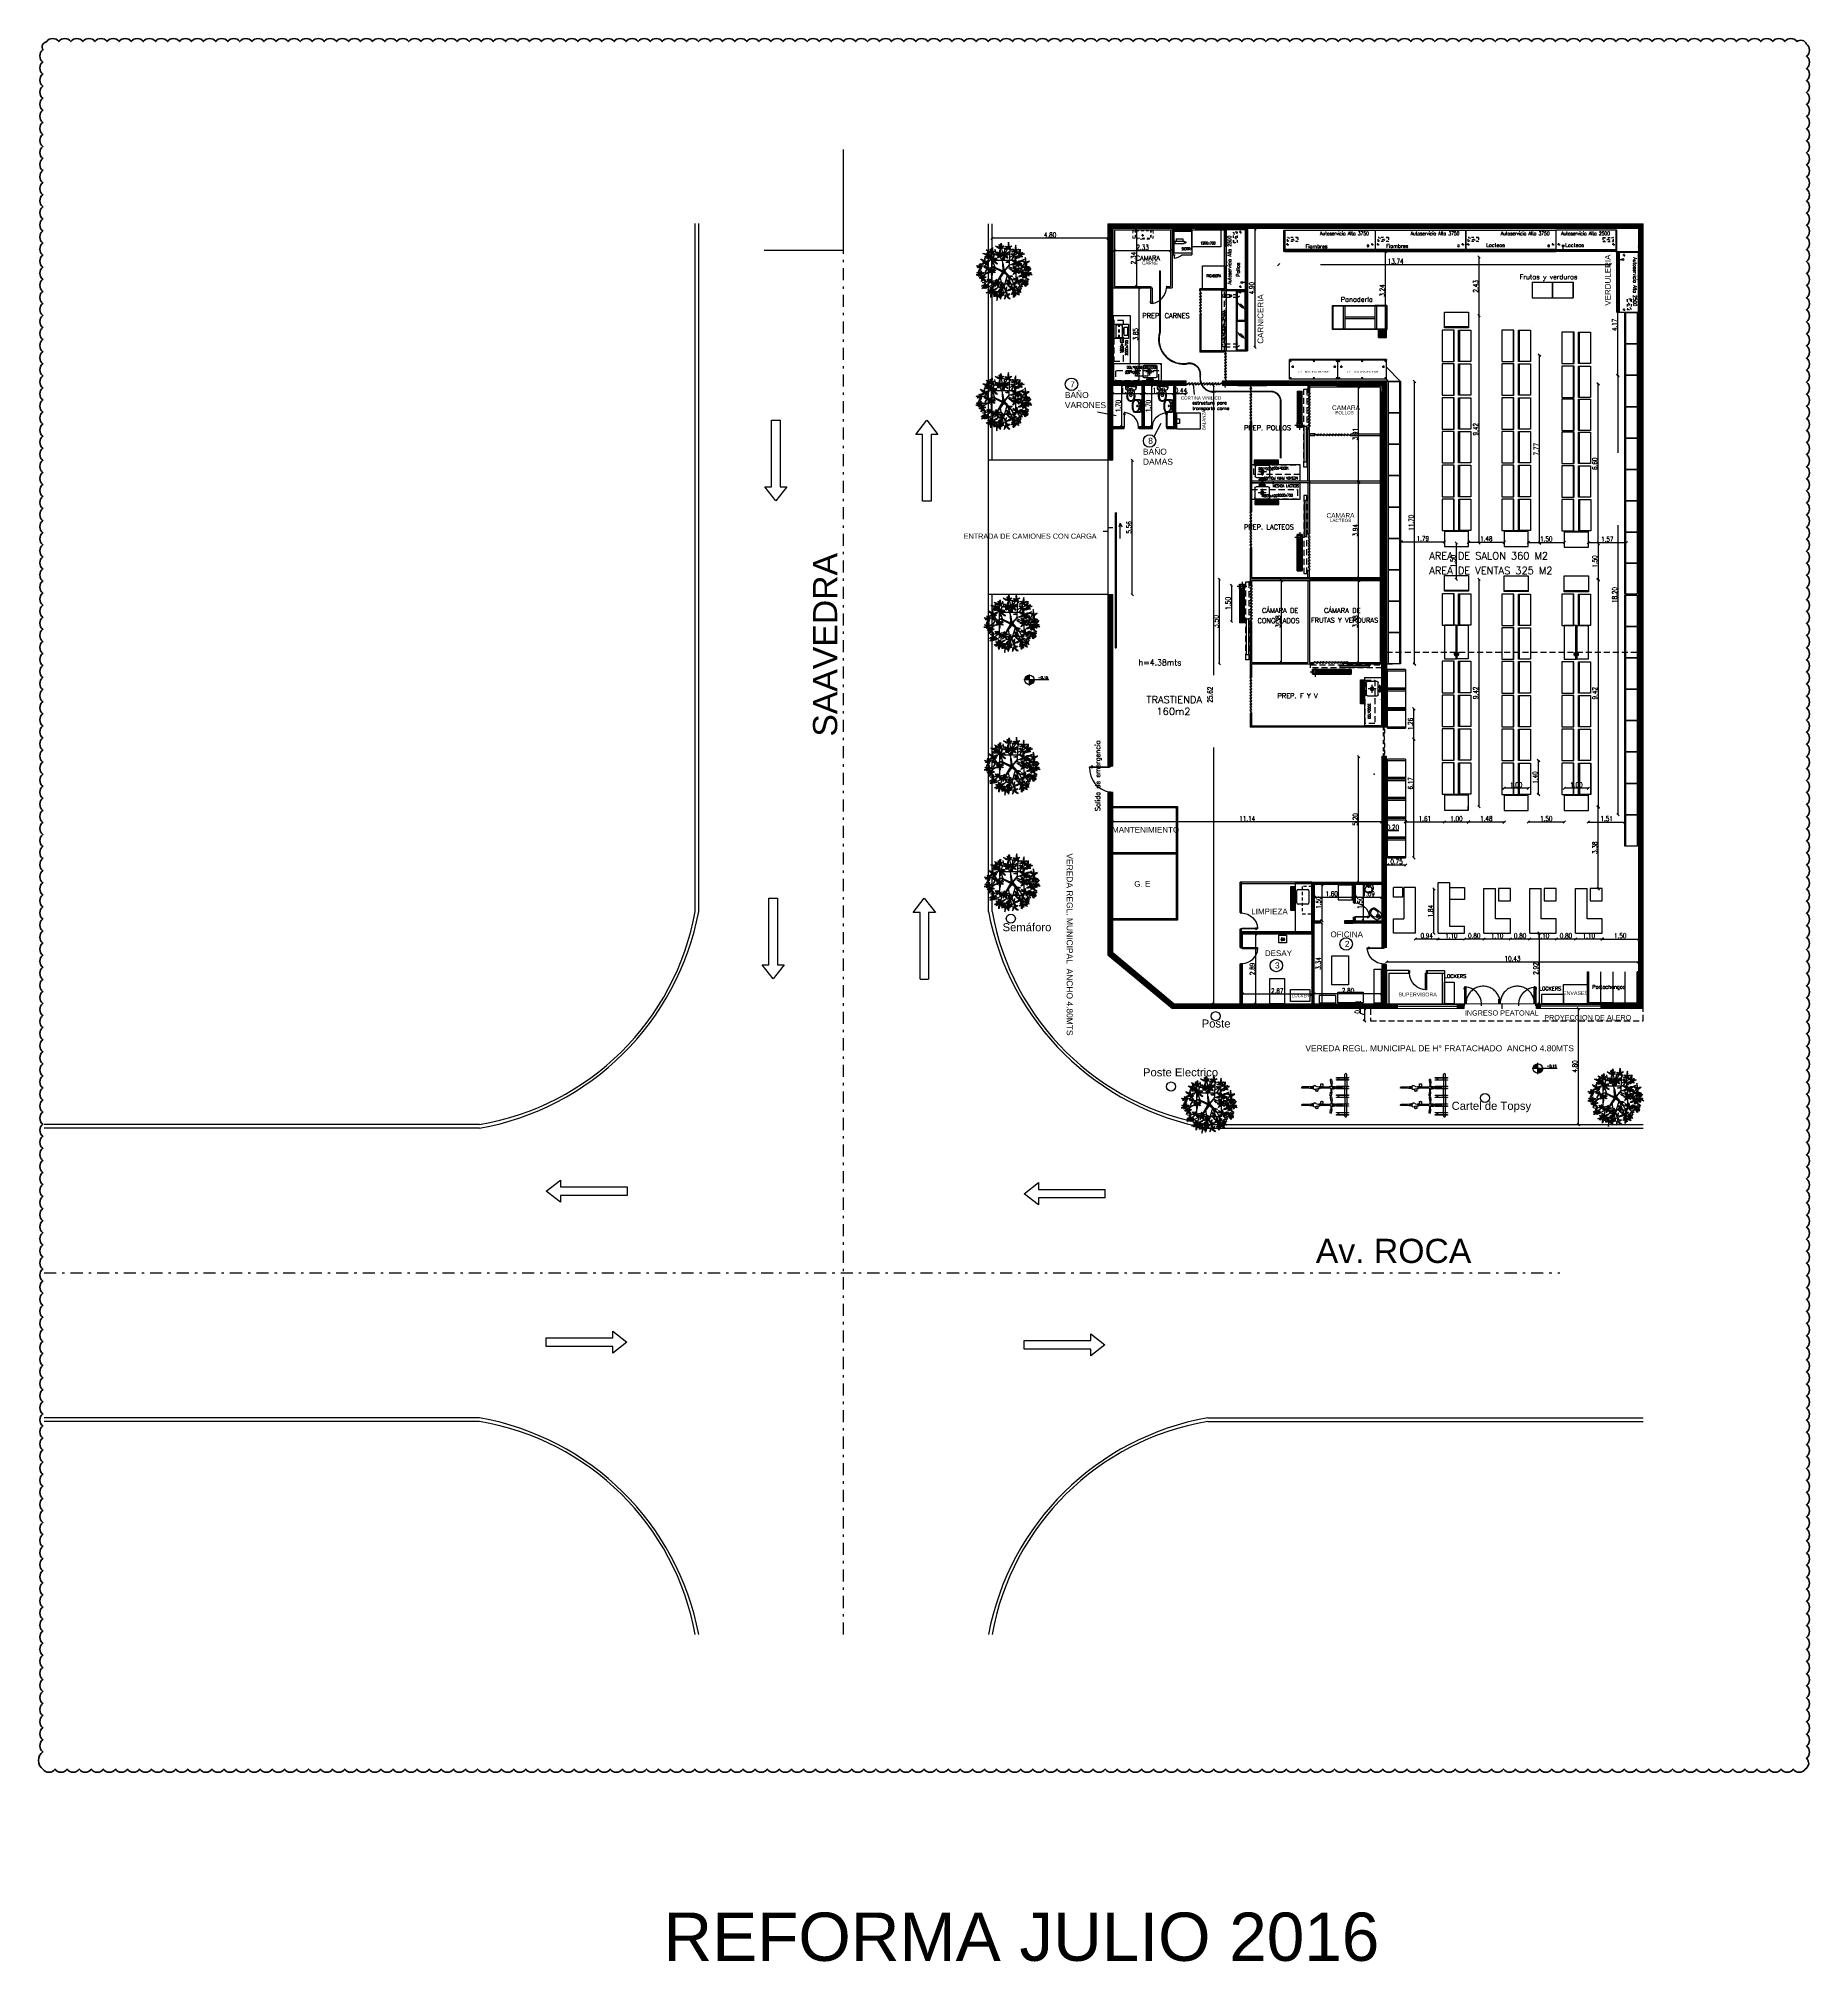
# Model space of a CAD drawing. Header units: millimetres. Extents: x 2448 to 2576, y 1154 to 1321.
# Drawn here: x 2455.1 to 2528.4, y 1154 to 1233.7 of the extents above; entities that cross this region are included whole.
import ezdxf
from ezdxf.enums import TextEntityAlignment as Align

# ---------------------------------------------------------------- set-up
doc = ezdxf.new("R2010")
doc.units = ezdxf.units.MM
for name, pattern in [('ACAD_ISO02W100', [15, 12, -3]), ('HIDDEN', [0.375, 0.25, -0.125]), ('HIDDEN2', [0.1875, 0.125, -0.0625]), ('TRATTEGGIATA2', [0.375, 0.25, -0.125]), ('X-REF T19$0$ACAD_ISO02W100', [15, 12, -3]), ('X-REF T19$0$HIDDEN', [0.375, 0.25, -0.125]), ('X-REF T19$0$xbase-CPL$0$DASHDOT', [1, 0.5, -0.25, 0, -0.25]), ('xbase-CPL$0$DASHDOT', [1, 0.5, -0.25, 0, -0.25])]:
    doc.linetypes.add(name, pattern=pattern)
for name, color, linetype in [('0-ACERO EQUIPOS GASTRONOMIA', 1, 'Continuous'), ('0_CAMARAS', 4, 'Continuous'), ('0_PUERTAS-VENTANAS', 3, 'Continuous'), ('A-CARPINTERIA METALICA', 20, 'Continuous'), ('A-COTAS', 7, 'Continuous'), ('A-GONDOLAS', 2, 'Continuous'), ('A-TABIQUE DURLOCK o MADERA', 3, 'Continuous'), ('COSTAN-CAM-CORT BANDAS', 4, 'Continuous'), ('COTAS', 7, 'Continuous'), ('E- CHECK OUT', 2, 'Continuous'), ('E- HELADERAS', 150, 'Continuous'), ('E-GENERAL', 8, 'Continuous'), ('E-GONDOLAS', 2, 'Continuous'), ('E-MOBILIARIO', 1, 'Continuous'), ('E_EQUIPAMIENTO', 1, 'Continuous'), ('E_EXHIBIDORAS', 1, 'Continuous'), ('E_INOXIDABLE', 81, 'Continuous'), ('E_INOXIGAS', 1, 'Continuous'), ('I_DESAGUES', 161, 'Continuous'), ('I_DESAGUES- AGUA', 161, 'Continuous'), ('IMS - EQUIPOS', 123, 'Continuous'), ('INO-AGUA', 151, 'Continuous'), ('INO-DESAGUES', 161, 'Continuous'), ('INOXI', 1, 'Continuous'), ('T_TEXTOS', 3, 'Continuous'), ('T_TEXTOS-EQUIPAMIENTO', 5, 'Continuous'), ('Verduras', 90, 'Continuous'), ('X-REF T19$0$0.1', 1, 'Continuous'), ('X-REF T19$0$A-ARBOLES', 104, 'Continuous'), ('X-REF T19$0$A-CARPINTERIA METALICA', 1, 'Continuous'), ('X-REF T19$0$A-CORDONES', 1, 'Continuous'), ('X-REF T19$0$A-CORTINAS', 8, 'Continuous'), ('X-REF T19$0$A-HATCH', 8, 'Continuous'), ('X-REF T19$0$A-MAMPOSTERIA', 5, 'Continuous'), ('X-REF T19$0$A-MOT BICI', 1, 'Continuous'), ('X-REF T19$0$A-MURO DE CAMARAS', 140, 'Continuous'), ('X-REF T19$0$A-PROYECCION', 1, 'Continuous'), ('X-REF T19$0$A-TABIQUE DURLOCK o MADERA', 3, 'Continuous'), ('X-REF T19$0$A-VISTAS', 8, 'Continuous'), ('X-REF T19$0$E-GENERAL', 8, 'Continuous'), ('X-REF T19$0$E-VEHICULOS', 8, 'Continuous'), ('X-REF-T02$0$A-MAMPOSTERIA', 5, 'Continuous'), ('X-REF-T06$0$A-CARPINTERIA METALICA', 1, 'Continuous')]:
    doc.layers.add(name, color=color, linetype=linetype)
doc.layers.add('E-EVAPORADORES', color=253, linetype='Continuous', lineweight=15)
doc.styles.add('Arial', font='arial.ttf', dxfattribs={"height": 0.25})
doc.styles.add('COTAS', font='ROMANS.shx', dxfattribs={"width": 0.7})
doc.styles.add('ROMAND', font='romand', dxfattribs={"height": 0.15})
doc.styles.add('ROMANS', font='ROMANS')
doc.styles.add('ROMANS20', font='romans.shx', dxfattribs={"width": 0.9, "height": 2})
doc.styles.get("Standard").update_dxf_attribs({"font": 'arial.ttf'})
doc.styles.add('TESTI15', font='romans.shx', dxfattribs={"width": 0.9, "height": 1.5})
doc.styles.add('X-REF T19$0$Arial', font='arial.ttf', dxfattribs={"height": 0.25})
doc.dimstyles.new('COTA-I-N-2-85', dxfattribs={"dimscale": 0, "dimtxt": 0.2, "dimasz": 0.1, "dimexe": 0, "dimexo": 0, "dimgap": 0.04, "dimtad": 1, "dimzin": 1, "dimdsep": 46, "dimtxsty": 'COTAS', "dimblk": 'OBLIQUE', "dimcen": 0.1, "dimse1": 1, "dimse2": 1, "dimclrd": 256, "dimclre": 256, "dimclrt": 256, "dimadec": 0, "dimazin": 0, "dimtfac": 1, "dimtmove": 1, "dimatfit": 3, "dimldrblk": 'OBLIQUE', "dimfxl": 1, "dimtvp": -0.8, "dimtolj": 1, "dimtzin": 0, "dimarcsym": 0})
doc.dimstyles.get("Standard").update_dxf_attribs({"dimtxt": 0.18, "dimasz": 0.18, "dimexe": 0.18, "dimexo": 0.0625, "dimgap": 0.09, "dimtad": 0, "dimtih": 1, "dimtoh": 1, "dimdec": 4, "dimzin": 0, "dimdsep": 46, "dimtxsty": 'Standard', "dimcen": 0.09, "dimadec": 0, "dimazin": 0, "dimtfac": 1, "dimtdec": 4, "dimtofl": 0, "dimtmove": 0, "dimatfit": 3, "dimfxl": 1, "dimtolj": 1, "dimtzin": 0, "dimarcsym": 0})
pattern_1 = [(45, (2241.705422, 1029.624675), (-0.0224506403, 0.0224506403), [])]

# ---------------------------------------------------------------- blocks, each defined once
blk = doc.blocks.new('_Oblique')
at = {"color": 0, "linetype": 'ByBlock', "lineweight": -2}
blk.add_line((-0.5, -0.5), (0.5, 0.5), dxfattribs=at)
blk = doc.blocks.new('*D85')
at = {"layer": 'COTAS', "linetype": 'ACAD_ISO02W100', "lineweight": -2, "transparency": 16777216}
blk.add_line((2510.707, 1194.117), (2507.911, 1194.117), dxfattribs=at)
at = {"layer": 'DEFPOINTS', "color": 0, "linetype": 'ACAD_ISO02W100', "transparency": 16777216}
for p in [(2507.911, 1194.117), (2507.911, 1193.705), (2510.707, 1193.705)]:
    blk.add_point(p, dxfattribs=at)
at = {"layer": 'COTAS', "linetype": 'ACAD_ISO02W100', "lineweight": -2, "transparency": 16777216, "xscale": 0.1, "yscale": 0.1, "zscale": 0.1, "rotation": 180}
blk.add_blockref('_Oblique', (2507.911, 1194.117), dxfattribs=at)
at = {"layer": 'COTAS', "linetype": 'ACAD_ISO02W100', "lineweight": -2, "transparency": 16777216, "xscale": 0.1, "yscale": 0.1, "zscale": 0.1}
blk.add_blockref('_Oblique', (2510.707, 1194.117), dxfattribs=at)
at = {"layer": 'COTAS', "linetype": 'ACAD_ISO02W100', "transparency": 16777216, "insert": (2509.309, 1194.257), "char_height": 0.2, "attachment_point": 5, "style": 'COTAS'}
blk.add_mtext('\\A1;2.80', dxfattribs=at)
blk = doc.blocks.new('*D86')
at = {"layer": 'COTAS', "linetype": 'ACAD_ISO02W100', "lineweight": -2, "transparency": 16777216}
blk.add_line((2507.812, 1194.102), (2504.94, 1194.102), dxfattribs=at)
at = {"layer": 'DEFPOINTS', "color": 0, "linetype": 'ACAD_ISO02W100', "transparency": 16777216}
for p in [(2504.94, 1194.102), (2504.94, 1193.705), (2507.812, 1193.705)]:
    blk.add_point(p, dxfattribs=at)
at = {"layer": 'COTAS', "linetype": 'ACAD_ISO02W100', "lineweight": -2, "transparency": 16777216, "xscale": 0.1, "yscale": 0.1, "zscale": 0.1, "rotation": 180}
blk.add_blockref('_Oblique', (2504.94, 1194.102), dxfattribs=at)
at = {"layer": 'COTAS', "linetype": 'ACAD_ISO02W100', "lineweight": -2, "transparency": 16777216, "xscale": 0.1, "yscale": 0.1, "zscale": 0.1}
blk.add_blockref('_Oblique', (2507.812, 1194.102), dxfattribs=at)
at = {"layer": 'COTAS', "linetype": 'ACAD_ISO02W100', "transparency": 16777216, "insert": (2506.376, 1194.242), "char_height": 0.2, "attachment_point": 5, "style": 'COTAS'}
blk.add_mtext('\\A1;2.87', dxfattribs=at)
blk = doc.blocks.new('2SAINVI1')
at = {"color": 0, "linetype": 'ByBlock'}
for p, q in [((0, -0.183), (0, 0.183)), ((0.04, 0.222), (0.112, 0.222)), ((0.413, 0.048), (0.393, 0.048)), ((0.04, -0.222), (0.112, -0.222)), ((0.413, -0.048), (0.393, -0.048))]:
    blk.add_line(p, q, dxfattribs=at)
for centre, radius in [((0.122, 0), 0.0135), ((0.122, 0), 0.0135), ((0.23, 0.08), 0.0075), ((0.23, -0.08), 0.0075)]:
    blk.add_circle(centre, radius, dxfattribs=at)
for centre, radius, start, end in [((0.04, 0.183), 0.04, 90, 180), ((1.54, 0), 1.5, 173.72811, 186.27189), ((1.54, 0), 1.493, 173.67552, 186.33055), ((0.089, 0.16), 0.04, 90, 173.72811), ((0.096, 0.16), 0.04, 100.24284, 173.78586), ((0.112, 0.159), 0.064, 6.79305, 90), ((-1.219, 0), 1.404, 353.20695, 6.79305), ((0.85, -2.286), 2.5, 101.57439, 105.54399), ((0.46, 0), 0.18, 173.75809, 186.24191), ((0.396, 0.007), 0.116, 117.40268, 173.75809), ((0.458, -0.112), 0.25, 101.61952, 117.40268), ((0.476, -0.423), 0.6, 94.3794, 102.29067), ((0.676, 0), 0.3, 173.35084, 186.64916), ((0.393, 0.033), 0.015, 90, 173.35084), ((0.451, -0.079), 0.216, 60.88385, 101.61952), ((0.413, 0.018), 0.03, 36.8699, 90), ((0.44, -0.085), 0.26, 51.28687, 92.30283), ((0.389, 0), 0.06, 323.1301, 36.8699), ((0.495, 0), 0.126, 299.11615, 60.88385), ((0.495, 0), 0.16, 312.43623, 47.56377), ((0.04, -0.183), 0.04, 180, 270), ((0.089, -0.16), 0.04, 186.27189, 270), ((0.096, -0.16), 0.04, 186.21414, 259.75716), ((0.112, -0.159), 0.064, 270, 353.20695), ((0.85, 2.286), 2.5, 254.45601, 258.42561), ((0.396, -0.007), 0.116, 186.24191, 242.59732), ((0.458, 0.112), 0.25, 242.59732, 258.38048), ((0.476, 0.423), 0.6, 257.70933, 265.6206), ((0.393, -0.033), 0.015, 186.64916, 270), ((0.451, 0.079), 0.216, 258.38048, 299.11615), ((0.413, -0.018), 0.03, 270, 323.1301), ((0.44, 0.085), 0.26, 267.69717, 308.71313)]:
    blk.add_arc(centre, radius, start, end, dxfattribs=at)
blk = doc.blocks.new('2SALAVI2')
at = {"color": 0}
blk.add_line((0.237, 0), (-0.237, 0), dxfattribs=at)
for centre in [(-0.1, -0.07), (0.1, -0.07)]:
    blk.add_circle(centre, 0.0152, dxfattribs=at)
for centre, radius, start, end in [((-0.237, -0.01), 0.01, 90, 170.54261), ((0.237, -0.01), 0.01, 9.45739, 90), ((0.738, -0.172), 0.998, 170.54261, 187.56718), ((0.157, -0.243), 0.419, 156.92771, 171.62691), ((-0.181, -0.295), 0.0712, 187.56718, 248.52918), ((0.157, -0.243), 0.411, 157.83109, 172.01686), ((-0.243, -0.186), 0.007, 172.01685, 330.70146), ((-0.105, -0.264), 0.152, 118.58524, 150.70145), ((-0.133, -0.259), 0.125, 102.80554, 145.90055), ((-0.153, -0.11), 0.0819, 95.92004, 156.92771), ((-0.078, -0.259), 0.15, 145.68177, 191.32915), ((-0.157, -0.275), 0.0697, 191.32915, 250.36219), ((-0.155, -0.115), 0.0743, 96.00451, 157.83109), ((0, 0.165), 0.565, 248.52918, 291.47082), ((-0.092, -0.25), 0.133, 121.78798, 145.68177), ((0, 0.165), 0.537, 250.36219, 289.63781), ((-0.174, -0.138), 0.00802, 36.8339, 118.58524), ((-0.159, -0.127), 0.0104, 216.8339, 335.80136), ((0, -1.588), 1.555, 83.99549, 96.00451), ((0, -1.588), 1.567, 84.07995, 95.92005), ((-0.152, -0.13), 0.00124, 155.78344, 0), ((-0.153, -0.045), 0.005, 16.75278, 95.65272), ((-0.265, -0.079), 0.122, 335.78345, 16.75277), ((-0.148, -0.045), 0.005, 16.33758, 95.48461), ((-0.265, -0.079), 0.127, 335.80136, 16.33757), ((-0.092, -0.25), 0.133, 98.67979, 115.0039), ((0, -0.854), 0.744, 81.32021, 98.67979), ((0, -0.19), 0.023, 90, 270), ((0, -0.07), 0.0175, 90, 270), ((0, -0.07), 0.0175, 270, 90), ((0, -0.19), 0.023, 270, 90), ((0.092, -0.25), 0.133, 64.9961, 81.32021), ((0.265, -0.079), 0.127, 163.66243, 204.19864), ((0.148, -0.045), 0.005, 84.51539, 163.66242), ((0.265, -0.079), 0.122, 163.24723, 204.21655), ((0.153, -0.045), 0.005, 84.34728, 163.24722), ((0.159, -0.127), 0.0104, 204.19864, 323.1661), ((0.152, -0.13), 0.00124, 180, 24.21656), ((0.133, -0.259), 0.125, 34.09945, 77.19446), ((0.153, -0.11), 0.0819, 23.07229, 84.07996), ((0.092, -0.25), 0.133, 34.31823, 58.21202), ((0.155, -0.115), 0.0743, 22.16891, 83.99549), ((0.174, -0.138), 0.00802, 61.41476, 143.1661), ((0.105, -0.264), 0.152, 29.29855, 61.41476), ((0.157, -0.275), 0.0697, 289.63781, 348.67085), ((0.078, -0.259), 0.15, 348.67085, 34.31823), ((0.181, -0.295), 0.0712, 291.47082, 352.43282), ((-0.157, -0.243), 0.411, 7.98314, 22.16891), ((-0.157, -0.243), 0.419, 8.37309, 23.07229), ((0.243, -0.186), 0.007, 209.29854, 7.98315), ((-0.738, -0.172), 0.998, 352.43282, 9.45739)]:
    blk.add_arc(centre, radius, start, end, dxfattribs=at)
blk = doc.blocks.new('A$C4B861E8C')
at = {"rotation": 180}
blk.add_blockref('2SALAVI2', (0.26, 0), dxfattribs=at)
blk = doc.blocks.new('*D34')
at = {"layer": 'COTAS', "linetype": 'ACAD_ISO02W100', "lineweight": -2, "transparency": 16777216}
blk.add_line((2510.906, 1195.441), (2521.336, 1195.441), dxfattribs=at)
at = {"layer": 'DEFPOINTS', "color": 0, "linetype": 'ACAD_ISO02W100', "transparency": 16777216}
for p in [(2521.336, 1195.441), (2510.906, 1193.705), (2521.336, 1193.705)]:
    blk.add_point(p, dxfattribs=at)
at = {"layer": 'COTAS', "linetype": 'ACAD_ISO02W100', "lineweight": -2, "transparency": 16777216, "xscale": 0.1, "yscale": 0.1, "zscale": 0.1, "rotation": 180}
blk.add_blockref('_Oblique', (2510.906, 1195.441), dxfattribs=at)
at = {"layer": 'COTAS', "linetype": 'ACAD_ISO02W100', "lineweight": -2, "transparency": 16777216, "xscale": 0.1, "yscale": 0.1, "zscale": 0.1}
blk.add_blockref('_Oblique', (2521.336, 1195.441), dxfattribs=at)
at = {"layer": 'COTAS', "linetype": 'ACAD_ISO02W100', "transparency": 16777216, "insert": (2516.121, 1195.581), "char_height": 0.2, "attachment_point": 5, "style": 'COTAS'}
blk.add_mtext('\\A1;10.43', dxfattribs=at)
blk = doc.blocks.new('*D35')
at = {"layer": 'COTAS', "linetype": 'ACAD_ISO02W100', "lineweight": -2, "transparency": 16777216}
blk.add_line((2517.227, 1196.628), (2517.227, 1193.705), dxfattribs=at)
at = {"layer": 'DEFPOINTS', "color": 0, "linetype": 'ACAD_ISO02W100', "transparency": 16777216}
for p in [(2516.837, 1196.628), (2517.2, 1193.705), (2517.227, 1193.705)]:
    blk.add_point(p, dxfattribs=at)
at = {"layer": 'COTAS', "linetype": 'ACAD_ISO02W100', "lineweight": -2, "transparency": 16777216, "xscale": 0.1, "yscale": 0.1, "zscale": 0.1}
for p, rotation in [((2517.227, 1196.628), 90), ((2517.227, 1193.705), 270)]:
    blk.add_blockref('_Oblique', p, dxfattribs=dict(at, rotation=rotation))
at = {"layer": 'COTAS', "linetype": 'ACAD_ISO02W100', "transparency": 16777216, "insert": (2517.087, 1195.167), "char_height": 0.2, "attachment_point": 5, "rotation": 90, "style": 'COTAS'}
blk.add_mtext('\\A1;2.92', dxfattribs=at)
blk = doc.blocks.new('*D36')
at = {"layer": 'COTAS', "linetype": 'ACAD_ISO02W100', "lineweight": -2, "transparency": 16777216}
blk.add_line((2519.837, 1196.388), (2521.336, 1196.388), dxfattribs=at)
at = {"layer": 'DEFPOINTS', "color": 0, "linetype": 'ACAD_ISO02W100', "transparency": 16777216}
for p in [(2519.837, 1196.629), (2521.336, 1196.629), (2521.336, 1196.388)]:
    blk.add_point(p, dxfattribs=at)
at = {"layer": 'COTAS', "linetype": 'ACAD_ISO02W100', "lineweight": -2, "transparency": 16777216, "xscale": 0.1, "yscale": 0.1, "zscale": 0.1, "rotation": 180}
blk.add_blockref('_Oblique', (2519.837, 1196.388), dxfattribs=at)
at = {"layer": 'COTAS', "linetype": 'ACAD_ISO02W100', "lineweight": -2, "transparency": 16777216, "xscale": 0.1, "yscale": 0.1, "zscale": 0.1}
blk.add_blockref('_Oblique', (2521.336, 1196.388), dxfattribs=at)
at = {"layer": 'COTAS', "linetype": 'ACAD_ISO02W100', "transparency": 16777216, "insert": (2520.586, 1196.528), "char_height": 0.2, "attachment_point": 5, "style": 'COTAS'}
blk.add_mtext('\\A1;1.50', dxfattribs=at)
blk = doc.blocks.new('*D37')
at = {"layer": 'COTAS', "linetype": 'ACAD_ISO02W100', "lineweight": -2, "transparency": 16777216}
blk.add_line((2519.837, 1196.388), (2518.737, 1196.388), dxfattribs=at)
at = {"layer": 'DEFPOINTS', "color": 0, "linetype": 'ACAD_ISO02W100', "transparency": 16777216}
for p in [(2518.737, 1196.629), (2519.837, 1196.629), (2518.737, 1196.388)]:
    blk.add_point(p, dxfattribs=at)
at = {"layer": 'COTAS', "linetype": 'ACAD_ISO02W100', "lineweight": -2, "transparency": 16777216, "xscale": 0.1, "yscale": 0.1, "zscale": 0.1, "rotation": 180}
blk.add_blockref('_Oblique', (2518.737, 1196.388), dxfattribs=at)
at = {"layer": 'COTAS', "linetype": 'ACAD_ISO02W100', "lineweight": -2, "transparency": 16777216, "xscale": 0.1, "yscale": 0.1, "zscale": 0.1}
blk.add_blockref('_Oblique', (2519.837, 1196.388), dxfattribs=at)
at = {"layer": 'COTAS', "linetype": 'ACAD_ISO02W100', "transparency": 16777216, "insert": (2519.287, 1196.528), "char_height": 0.2, "attachment_point": 5, "style": 'COTAS'}
blk.add_mtext('\\A1;1.10', dxfattribs=at)
blk = doc.blocks.new('*D38')
at = {"layer": 'COTAS', "linetype": 'ACAD_ISO02W100', "lineweight": -2, "transparency": 16777216}
blk.add_line((2518.737, 1196.388), (2517.937, 1196.388), dxfattribs=at)
at = {"layer": 'DEFPOINTS', "color": 0, "linetype": 'ACAD_ISO02W100', "transparency": 16777216}
for p in [(2517.937, 1196.629), (2518.737, 1196.629), (2517.937, 1196.388)]:
    blk.add_point(p, dxfattribs=at)
at = {"layer": 'COTAS', "linetype": 'ACAD_ISO02W100', "lineweight": -2, "transparency": 16777216, "xscale": 0.1, "yscale": 0.1, "zscale": 0.1, "rotation": 180}
blk.add_blockref('_Oblique', (2517.937, 1196.388), dxfattribs=at)
at = {"layer": 'COTAS', "linetype": 'ACAD_ISO02W100', "lineweight": -2, "transparency": 16777216, "xscale": 0.1, "yscale": 0.1, "zscale": 0.1}
blk.add_blockref('_Oblique', (2518.737, 1196.388), dxfattribs=at)
at = {"layer": 'COTAS', "linetype": 'ACAD_ISO02W100', "transparency": 16777216, "insert": (2518.337, 1196.528), "char_height": 0.2, "attachment_point": 5, "style": 'COTAS'}
blk.add_mtext('\\A1;0.80', dxfattribs=at)
blk = doc.blocks.new('*D39')
at = {"layer": 'COTAS', "linetype": 'ACAD_ISO02W100', "lineweight": -2, "transparency": 16777216}
blk.add_line((2517.937, 1196.388), (2516.837, 1196.388), dxfattribs=at)
at = {"layer": 'DEFPOINTS', "color": 0, "linetype": 'ACAD_ISO02W100', "transparency": 16777216}
for p in [(2516.837, 1196.628), (2517.937, 1196.628), (2516.837, 1196.388)]:
    blk.add_point(p, dxfattribs=at)
at = {"layer": 'COTAS', "linetype": 'ACAD_ISO02W100', "lineweight": -2, "transparency": 16777216, "xscale": 0.1, "yscale": 0.1, "zscale": 0.1, "rotation": 180}
blk.add_blockref('_Oblique', (2516.837, 1196.388), dxfattribs=at)
at = {"layer": 'COTAS', "linetype": 'ACAD_ISO02W100', "lineweight": -2, "transparency": 16777216, "xscale": 0.1, "yscale": 0.1, "zscale": 0.1}
blk.add_blockref('_Oblique', (2517.937, 1196.388), dxfattribs=at)
at = {"layer": 'COTAS', "linetype": 'ACAD_ISO02W100', "transparency": 16777216, "insert": (2517.387, 1196.528), "char_height": 0.2, "attachment_point": 5, "style": 'COTAS'}
blk.add_mtext('\\A1;1.10', dxfattribs=at)
blk = doc.blocks.new('*D40')
at = {"layer": 'COTAS', "linetype": 'ACAD_ISO02W100', "lineweight": -2, "transparency": 16777216}
blk.add_line((2516.837, 1196.388), (2516.037, 1196.388), dxfattribs=at)
at = {"layer": 'DEFPOINTS', "color": 0, "linetype": 'ACAD_ISO02W100', "transparency": 16777216}
for p in [(2516.037, 1196.628), (2516.837, 1196.629), (2516.037, 1196.388)]:
    blk.add_point(p, dxfattribs=at)
at = {"layer": 'COTAS', "linetype": 'ACAD_ISO02W100', "lineweight": -2, "transparency": 16777216, "xscale": 0.1, "yscale": 0.1, "zscale": 0.1, "rotation": 180}
blk.add_blockref('_Oblique', (2516.037, 1196.388), dxfattribs=at)
at = {"layer": 'COTAS', "linetype": 'ACAD_ISO02W100', "lineweight": -2, "transparency": 16777216, "xscale": 0.1, "yscale": 0.1, "zscale": 0.1}
blk.add_blockref('_Oblique', (2516.837, 1196.388), dxfattribs=at)
at = {"layer": 'COTAS', "linetype": 'ACAD_ISO02W100', "transparency": 16777216, "insert": (2516.437, 1196.528), "char_height": 0.2, "attachment_point": 5, "style": 'COTAS'}
blk.add_mtext('\\A1;0.80', dxfattribs=at)
blk = doc.blocks.new('*D41')
at = {"layer": 'COTAS', "linetype": 'ACAD_ISO02W100', "lineweight": -2, "transparency": 16777216}
blk.add_line((2516.037, 1196.388), (2514.937, 1196.388), dxfattribs=at)
at = {"layer": 'DEFPOINTS', "color": 0, "linetype": 'ACAD_ISO02W100', "transparency": 16777216}
for p in [(2514.937, 1196.629), (2516.037, 1196.629), (2514.937, 1196.388)]:
    blk.add_point(p, dxfattribs=at)
at = {"layer": 'COTAS', "linetype": 'ACAD_ISO02W100', "lineweight": -2, "transparency": 16777216, "xscale": 0.1, "yscale": 0.1, "zscale": 0.1, "rotation": 180}
blk.add_blockref('_Oblique', (2514.937, 1196.388), dxfattribs=at)
at = {"layer": 'COTAS', "linetype": 'ACAD_ISO02W100', "lineweight": -2, "transparency": 16777216, "xscale": 0.1, "yscale": 0.1, "zscale": 0.1}
blk.add_blockref('_Oblique', (2516.037, 1196.388), dxfattribs=at)
at = {"layer": 'COTAS', "linetype": 'ACAD_ISO02W100', "transparency": 16777216, "insert": (2515.487, 1196.528), "char_height": 0.2, "attachment_point": 5, "style": 'COTAS'}
blk.add_mtext('\\A1;1.10', dxfattribs=at)
blk = doc.blocks.new('*D42')
at = {"layer": 'COTAS', "linetype": 'ACAD_ISO02W100', "lineweight": -2, "transparency": 16777216}
blk.add_line((2514.937, 1196.388), (2514.137, 1196.388), dxfattribs=at)
at = {"layer": 'DEFPOINTS', "color": 0, "linetype": 'ACAD_ISO02W100', "transparency": 16777216}
for p in [(2514.137, 1196.626), (2514.937, 1196.628), (2514.137, 1196.388)]:
    blk.add_point(p, dxfattribs=at)
at = {"layer": 'COTAS', "linetype": 'ACAD_ISO02W100', "lineweight": -2, "transparency": 16777216, "xscale": 0.1, "yscale": 0.1, "zscale": 0.1, "rotation": 180}
blk.add_blockref('_Oblique', (2514.137, 1196.388), dxfattribs=at)
at = {"layer": 'COTAS', "linetype": 'ACAD_ISO02W100', "lineweight": -2, "transparency": 16777216, "xscale": 0.1, "yscale": 0.1, "zscale": 0.1}
blk.add_blockref('_Oblique', (2514.937, 1196.388), dxfattribs=at)
at = {"layer": 'COTAS', "linetype": 'ACAD_ISO02W100', "transparency": 16777216, "insert": (2514.537, 1196.528), "char_height": 0.2, "attachment_point": 5, "style": 'COTAS'}
blk.add_mtext('\\A1;0.80', dxfattribs=at)
blk = doc.blocks.new('*D43')
at = {"layer": 'COTAS', "linetype": 'ACAD_ISO02W100', "lineweight": -2, "transparency": 16777216}
blk.add_line((2513.037, 1196.388), (2512.1, 1196.388), dxfattribs=at)
at = {"layer": 'DEFPOINTS', "color": 0, "linetype": 'ACAD_ISO02W100', "transparency": 16777216}
for p in [(2512.1, 1196.629), (2513.037, 1196.626), (2512.1, 1196.388)]:
    blk.add_point(p, dxfattribs=at)
at = {"layer": 'COTAS', "linetype": 'ACAD_ISO02W100', "lineweight": -2, "transparency": 16777216, "xscale": 0.1, "yscale": 0.1, "zscale": 0.1, "rotation": 180}
blk.add_blockref('_Oblique', (2512.1, 1196.388), dxfattribs=at)
at = {"layer": 'COTAS', "linetype": 'ACAD_ISO02W100', "lineweight": -2, "transparency": 16777216, "xscale": 0.1, "yscale": 0.1, "zscale": 0.1}
blk.add_blockref('_Oblique', (2513.037, 1196.388), dxfattribs=at)
at = {"layer": 'COTAS', "linetype": 'ACAD_ISO02W100', "transparency": 16777216, "insert": (2512.569, 1196.528), "char_height": 0.2, "attachment_point": 5, "style": 'COTAS'}
blk.add_mtext('\\A1;0.94', dxfattribs=at)
blk = doc.blocks.new('*D44')
at = {"layer": 'COTAS', "linetype": 'ACAD_ISO02W100', "lineweight": -2, "transparency": 16777216}
blk.add_line((2508.222, 1197.048), (2508.222, 1193.705), dxfattribs=at)
at = {"layer": 'DEFPOINTS', "color": 0, "linetype": 'ACAD_ISO02W100', "transparency": 16777216}
for p in [(2510.707, 1197.048), (2508.222, 1193.705), (2510.707, 1193.705)]:
    blk.add_point(p, dxfattribs=at)
at = {"layer": 'COTAS', "linetype": 'ACAD_ISO02W100', "lineweight": -2, "transparency": 16777216, "xscale": 0.1, "yscale": 0.1, "zscale": 0.1}
for p, rotation in [((2508.222, 1197.048), 90), ((2508.222, 1193.705), 270)]:
    blk.add_blockref('_Oblique', p, dxfattribs=dict(at, rotation=rotation))
at = {"layer": 'COTAS', "linetype": 'ACAD_ISO02W100', "transparency": 16777216, "insert": (2508.082, 1195.377), "char_height": 0.2, "attachment_point": 5, "rotation": 90, "style": 'COTAS'}
blk.add_mtext('\\A1;3.34', dxfattribs=at)
blk = doc.blocks.new('*D45')
at = {"layer": 'COTAS', "linetype": 'ACAD_ISO02W100', "lineweight": -2, "transparency": 16777216}
blk.add_line((2507.916, 1198.124), (2509.521, 1198.124), dxfattribs=at)
at = {"layer": 'DEFPOINTS', "color": 0, "linetype": 'ACAD_ISO02W100', "transparency": 16777216}
for p in [(2509.521, 1198.124), (2507.916, 1197.86), (2509.521, 1197.86)]:
    blk.add_point(p, dxfattribs=at)
at = {"layer": 'COTAS', "linetype": 'ACAD_ISO02W100', "lineweight": -2, "transparency": 16777216, "xscale": 0.1, "yscale": 0.1, "zscale": 0.1, "rotation": 180}
blk.add_blockref('_Oblique', (2507.916, 1198.124), dxfattribs=at)
at = {"layer": 'COTAS', "linetype": 'ACAD_ISO02W100', "lineweight": -2, "transparency": 16777216, "xscale": 0.1, "yscale": 0.1, "zscale": 0.1}
blk.add_blockref('_Oblique', (2509.521, 1198.124), dxfattribs=at)
at = {"layer": 'COTAS', "linetype": 'ACAD_ISO02W100', "transparency": 16777216, "insert": (2508.63, 1198.264), "char_height": 0.2, "attachment_point": 5, "style": 'COTAS'}
blk.add_mtext('\\A1;1.60', dxfattribs=at)
blk = doc.blocks.new('*D46')
at = {"layer": 'COTAS', "linetype": 'ACAD_ISO02W100', "lineweight": -2, "transparency": 16777216}
blk.add_line((2508.225, 1198.65), (2508.225, 1197.147), dxfattribs=at)
at = {"layer": 'DEFPOINTS', "color": 0, "linetype": 'ACAD_ISO02W100', "transparency": 16777216}
for p in [(2509.521, 1198.65), (2508.165, 1197.147), (2508.225, 1197.147)]:
    blk.add_point(p, dxfattribs=at)
at = {"layer": 'COTAS', "linetype": 'ACAD_ISO02W100', "lineweight": -2, "transparency": 16777216, "xscale": 0.1, "yscale": 0.1, "zscale": 0.1}
for p, rotation in [((2508.225, 1198.65), 90), ((2508.225, 1197.147), 270)]:
    blk.add_blockref('_Oblique', p, dxfattribs=dict(at, rotation=rotation))
at = {"layer": 'COTAS', "linetype": 'ACAD_ISO02W100', "transparency": 16777216, "insert": (2508.085, 1197.899), "char_height": 0.2, "attachment_point": 5, "rotation": 90, "style": 'COTAS'}
blk.add_mtext('\\A1;1.50', dxfattribs=at)
blk = doc.blocks.new('*D47')
at = {"layer": 'COTAS', "linetype": 'ACAD_ISO02W100', "lineweight": -2, "transparency": 16777216}
blk.add_line((2509.62, 1198.126), (2510.707, 1198.126), dxfattribs=at)
at = {"layer": 'DEFPOINTS', "color": 0, "linetype": 'ACAD_ISO02W100', "transparency": 16777216}
for p in [(2509.62, 1198.65), (2510.707, 1198.65), (2510.707, 1198.126)]:
    blk.add_point(p, dxfattribs=at)
at = {"layer": 'COTAS', "linetype": 'ACAD_ISO02W100', "lineweight": -2, "transparency": 16777216, "xscale": 0.1, "yscale": 0.1, "zscale": 0.1, "rotation": 180}
blk.add_blockref('_Oblique', (2509.62, 1198.126), dxfattribs=at)
at = {"layer": 'COTAS', "linetype": 'ACAD_ISO02W100', "lineweight": -2, "transparency": 16777216, "xscale": 0.1, "yscale": 0.1, "zscale": 0.1}
blk.add_blockref('_Oblique', (2510.707, 1198.126), dxfattribs=at)
at = {"layer": 'COTAS', "linetype": 'ACAD_ISO02W100', "transparency": 16777216, "insert": (2510.164, 1198.266), "char_height": 0.2, "attachment_point": 5, "style": 'COTAS'}
blk.add_mtext('\\A1;1.09', dxfattribs=at)
blk = doc.blocks.new('*D48')
at = {"layer": 'COTAS', "linetype": 'ACAD_ISO02W100', "lineweight": -2, "transparency": 16777216}
blk.add_line((2505.489, 1193.705), (2505.489, 1196.598), dxfattribs=at)
at = {"layer": 'DEFPOINTS', "color": 0, "linetype": 'ACAD_ISO02W100', "transparency": 16777216}
for p in [(2505.489, 1196.598), (2507.812, 1196.598), (2507.812, 1193.705)]:
    blk.add_point(p, dxfattribs=at)
at = {"layer": 'COTAS', "linetype": 'ACAD_ISO02W100', "lineweight": -2, "transparency": 16777216, "xscale": 0.1, "yscale": 0.1, "zscale": 0.1}
for p, rotation in [((2505.489, 1196.598), 90), ((2505.489, 1193.705), 270)]:
    blk.add_blockref('_Oblique', p, dxfattribs=dict(at, rotation=rotation))
at = {"layer": 'COTAS', "linetype": 'ACAD_ISO02W100', "transparency": 16777216, "insert": (2505.349, 1195.152), "char_height": 0.2, "attachment_point": 5, "rotation": 90, "style": 'COTAS'}
blk.add_mtext('\\A1;2.89', dxfattribs=at)
blk = doc.blocks.new('*D49')
at = {"layer": 'COTAS', "linetype": 'ACAD_ISO02W100', "lineweight": -2, "transparency": 16777216}
blk.add_line((2519.67, 1198.479), (2519.67, 1201.863), dxfattribs=at)
at = {"layer": 'DEFPOINTS', "color": 0, "linetype": 'ACAD_ISO02W100', "transparency": 16777216}
for p in [(2519.265, 1201.863), (2519.67, 1201.863), (2519.837, 1198.479)]:
    blk.add_point(p, dxfattribs=at)
at = {"layer": 'COTAS', "linetype": 'ACAD_ISO02W100', "lineweight": -2, "transparency": 16777216, "xscale": 0.1, "yscale": 0.1, "zscale": 0.1}
for p, rotation in [((2519.67, 1201.863), 90), ((2519.67, 1198.479), 270)]:
    blk.add_blockref('_Oblique', p, dxfattribs=dict(at, rotation=rotation))
at = {"layer": 'COTAS', "linetype": 'ACAD_ISO02W100', "transparency": 16777216, "insert": (2519.53, 1200.171), "char_height": 0.2, "attachment_point": 5, "rotation": 90, "style": 'COTAS'}
blk.add_mtext('\\A1;3.38', dxfattribs=at)
blk = doc.blocks.new('*D50')
at = {"layer": 'COTAS', "linetype": 'ACAD_ISO02W100', "lineweight": -2, "transparency": 16777216}
blk.add_line((2519.265, 1201.238), (2520.777, 1201.238), dxfattribs=at)
at = {"layer": 'DEFPOINTS', "color": 0, "linetype": 'ACAD_ISO02W100', "transparency": 16777216}
for p in [(2519.265, 1201.863), (2520.777, 1201.863), (2520.777, 1201.238)]:
    blk.add_point(p, dxfattribs=at)
at = {"layer": 'COTAS', "linetype": 'ACAD_ISO02W100', "lineweight": -2, "transparency": 16777216, "xscale": 0.1, "yscale": 0.1, "zscale": 0.1, "rotation": 180}
blk.add_blockref('_Oblique', (2519.265, 1201.238), dxfattribs=at)
at = {"layer": 'COTAS', "linetype": 'ACAD_ISO02W100', "lineweight": -2, "transparency": 16777216, "xscale": 0.1, "yscale": 0.1, "zscale": 0.1}
blk.add_blockref('_Oblique', (2520.777, 1201.238), dxfattribs=at)
at = {"layer": 'COTAS', "linetype": 'ACAD_ISO02W100', "transparency": 16777216, "insert": (2520.021, 1201.378), "char_height": 0.2, "attachment_point": 5, "style": 'COTAS'}
blk.add_mtext('\\A1;1.51', dxfattribs=at)
blk = doc.blocks.new('*D51')
at = {"layer": 'COTAS', "linetype": 'ACAD_ISO02W100', "lineweight": -2, "transparency": 16777216}
blk.add_line((2519.266, 1202.638), (2518.27, 1202.638), dxfattribs=at)
at = {"layer": 'DEFPOINTS', "color": 0, "linetype": 'ACAD_ISO02W100', "transparency": 16777216}
for p in [(2518.27, 1203.263), (2519.266, 1203.263), (2518.27, 1202.638)]:
    blk.add_point(p, dxfattribs=at)
at = {"layer": 'COTAS', "linetype": 'ACAD_ISO02W100', "lineweight": -2, "transparency": 16777216, "xscale": 0.1, "yscale": 0.1, "zscale": 0.1, "rotation": 180}
blk.add_blockref('_Oblique', (2518.27, 1202.638), dxfattribs=at)
at = {"layer": 'COTAS', "linetype": 'ACAD_ISO02W100', "lineweight": -2, "transparency": 16777216, "xscale": 0.1, "yscale": 0.1, "zscale": 0.1}
blk.add_blockref('_Oblique', (2519.266, 1202.638), dxfattribs=at)
at = {"layer": 'COTAS', "linetype": 'ACAD_ISO02W100', "transparency": 16777216, "insert": (2518.768, 1202.778), "char_height": 0.2, "attachment_point": 5, "style": 'COTAS'}
blk.add_mtext('\\A1;1.00', dxfattribs=at)
blk = doc.blocks.new('*D52')
at = {"layer": 'COTAS', "linetype": 'ACAD_ISO02W100', "lineweight": -2, "transparency": 16777216}
blk.add_line((2518.269, 1201.238), (2516.774, 1201.238), dxfattribs=at)
at = {"layer": 'DEFPOINTS', "color": 0, "linetype": 'ACAD_ISO02W100', "transparency": 16777216}
for p in [(2516.774, 1201.865), (2518.269, 1201.863), (2516.774, 1201.238)]:
    blk.add_point(p, dxfattribs=at)
at = {"layer": 'COTAS', "linetype": 'ACAD_ISO02W100', "lineweight": -2, "transparency": 16777216, "xscale": 0.1, "yscale": 0.1, "zscale": 0.1, "rotation": 180}
blk.add_blockref('_Oblique', (2516.774, 1201.238), dxfattribs=at)
at = {"layer": 'COTAS', "linetype": 'ACAD_ISO02W100', "lineweight": -2, "transparency": 16777216, "xscale": 0.1, "yscale": 0.1, "zscale": 0.1}
blk.add_blockref('_Oblique', (2518.269, 1201.238), dxfattribs=at)
at = {"layer": 'COTAS', "linetype": 'ACAD_ISO02W100', "transparency": 16777216, "insert": (2517.521, 1201.378), "char_height": 0.2, "attachment_point": 5, "style": 'COTAS'}
blk.add_mtext('\\A1;1.50', dxfattribs=at)
blk = doc.blocks.new('*D53')
at = {"layer": 'COTAS', "linetype": 'ACAD_ISO02W100', "lineweight": -2, "transparency": 16777216}
blk.add_line((2516.774, 1202.638), (2515.777, 1202.638), dxfattribs=at)
at = {"layer": 'DEFPOINTS', "color": 0, "linetype": 'ACAD_ISO02W100', "transparency": 16777216}
for p in [(2515.777, 1203.265), (2516.774, 1203.265), (2515.777, 1202.638)]:
    blk.add_point(p, dxfattribs=at)
at = {"layer": 'COTAS', "linetype": 'ACAD_ISO02W100', "lineweight": -2, "transparency": 16777216, "xscale": 0.1, "yscale": 0.1, "zscale": 0.1, "rotation": 180}
blk.add_blockref('_Oblique', (2515.777, 1202.638), dxfattribs=at)
at = {"layer": 'COTAS', "linetype": 'ACAD_ISO02W100', "lineweight": -2, "transparency": 16777216, "xscale": 0.1, "yscale": 0.1, "zscale": 0.1}
blk.add_blockref('_Oblique', (2516.774, 1202.638), dxfattribs=at)
at = {"layer": 'COTAS', "linetype": 'ACAD_ISO02W100', "transparency": 16777216, "insert": (2516.275, 1202.778), "char_height": 0.2, "attachment_point": 5, "style": 'COTAS'}
blk.add_mtext('\\A1;1.00', dxfattribs=at)
blk = doc.blocks.new('*D54')
at = {"layer": 'COTAS', "linetype": 'ACAD_ISO02W100', "lineweight": -2, "transparency": 16777216}
blk.add_line((2515.777, 1201.238), (2514.3, 1201.238), dxfattribs=at)
at = {"layer": 'DEFPOINTS', "color": 0, "linetype": 'ACAD_ISO02W100', "transparency": 16777216}
for p in [(2514.3, 1201.878), (2515.777, 1201.865), (2514.3, 1201.238)]:
    blk.add_point(p, dxfattribs=at)
at = {"layer": 'COTAS', "linetype": 'ACAD_ISO02W100', "lineweight": -2, "transparency": 16777216, "xscale": 0.1, "yscale": 0.1, "zscale": 0.1, "rotation": 180}
blk.add_blockref('_Oblique', (2514.3, 1201.238), dxfattribs=at)
at = {"layer": 'COTAS', "linetype": 'ACAD_ISO02W100', "lineweight": -2, "transparency": 16777216, "xscale": 0.1, "yscale": 0.1, "zscale": 0.1}
blk.add_blockref('_Oblique', (2515.777, 1201.238), dxfattribs=at)
at = {"layer": 'COTAS', "linetype": 'ACAD_ISO02W100', "transparency": 16777216, "insert": (2515.038, 1201.378), "char_height": 0.2, "attachment_point": 5, "style": 'COTAS'}
blk.add_mtext('\\A1;1.48', dxfattribs=at)
blk = doc.blocks.new('*D55')
at = {"layer": 'COTAS', "linetype": 'ACAD_ISO02W100', "lineweight": -2, "transparency": 16777216}
blk.add_line((2514.3, 1201.238), (2513.303, 1201.238), dxfattribs=at)
at = {"layer": 'DEFPOINTS', "color": 0, "linetype": 'ACAD_ISO02W100', "transparency": 16777216}
for p in [(2513.303, 1201.878), (2514.3, 1201.878), (2513.303, 1201.238)]:
    blk.add_point(p, dxfattribs=at)
at = {"layer": 'COTAS', "linetype": 'ACAD_ISO02W100', "lineweight": -2, "transparency": 16777216, "xscale": 0.1, "yscale": 0.1, "zscale": 0.1, "rotation": 180}
blk.add_blockref('_Oblique', (2513.303, 1201.238), dxfattribs=at)
at = {"layer": 'COTAS', "linetype": 'ACAD_ISO02W100', "lineweight": -2, "transparency": 16777216, "xscale": 0.1, "yscale": 0.1, "zscale": 0.1}
blk.add_blockref('_Oblique', (2514.3, 1201.238), dxfattribs=at)
at = {"layer": 'COTAS', "linetype": 'ACAD_ISO02W100', "transparency": 16777216, "insert": (2513.801, 1201.378), "char_height": 0.2, "attachment_point": 5, "style": 'COTAS'}
blk.add_mtext('\\A1;1.00', dxfattribs=at)
blk = doc.blocks.new('*D56')
at = {"layer": 'COTAS', "linetype": 'ACAD_ISO02W100', "lineweight": -2, "transparency": 16777216}
blk.add_line((2519.67, 1211.28), (2519.67, 1201.863), dxfattribs=at)
at = {"layer": 'DEFPOINTS', "color": 0, "linetype": 'ACAD_ISO02W100', "transparency": 16777216}
for p in [(2519.269, 1211.28), (2519.265, 1201.863), (2519.67, 1201.863)]:
    blk.add_point(p, dxfattribs=at)
at = {"layer": 'COTAS', "linetype": 'ACAD_ISO02W100', "lineweight": -2, "transparency": 16777216, "xscale": 0.1, "yscale": 0.1, "zscale": 0.1}
for p, rotation in [((2519.67, 1211.28), 90), ((2519.67, 1201.863), 270)]:
    blk.add_blockref('_Oblique', p, dxfattribs=dict(at, rotation=rotation))
at = {"layer": 'COTAS', "linetype": 'ACAD_ISO02W100', "transparency": 16777216, "insert": (2519.53, 1206.571), "char_height": 0.2, "attachment_point": 5, "rotation": 90, "style": 'COTAS'}
blk.add_mtext('\\A1;9.42', dxfattribs=at)
blk = doc.blocks.new('*D57')
at = {"layer": 'COTAS', "linetype": 'ACAD_ISO02W100', "lineweight": -2, "transparency": 16777216}
blk.add_line((2519.67, 1212.777), (2519.67, 1211.28), dxfattribs=at)
at = {"layer": 'DEFPOINTS', "color": 0, "linetype": 'ACAD_ISO02W100', "transparency": 16777216}
for p in [(2519.267, 1212.777), (2519.269, 1211.28), (2519.67, 1211.28)]:
    blk.add_point(p, dxfattribs=at)
at = {"layer": 'COTAS', "linetype": 'ACAD_ISO02W100', "lineweight": -2, "transparency": 16777216, "xscale": 0.1, "yscale": 0.1, "zscale": 0.1}
for p, rotation in [((2519.67, 1212.777), 90), ((2519.67, 1211.28), 270)]:
    blk.add_blockref('_Oblique', p, dxfattribs=dict(at, rotation=rotation))
at = {"layer": 'COTAS', "linetype": 'ACAD_ISO02W100', "transparency": 16777216, "insert": (2519.53, 1212.029), "char_height": 0.2, "attachment_point": 5, "rotation": 90, "style": 'COTAS'}
blk.add_mtext('\\A1;1.50', dxfattribs=at)
blk = doc.blocks.new('*D58')
at = {"layer": 'COTAS', "linetype": 'ACAD_ISO02W100', "lineweight": -2, "transparency": 16777216}
blk.add_line((2519.67, 1212.777), (2519.67, 1219.38), dxfattribs=at)
at = {"layer": 'DEFPOINTS', "color": 0, "linetype": 'ACAD_ISO02W100', "transparency": 16777216}
for p in [(2519.259, 1219.38), (2519.67, 1219.38), (2519.267, 1212.777)]:
    blk.add_point(p, dxfattribs=at)
at = {"layer": 'COTAS', "linetype": 'ACAD_ISO02W100', "lineweight": -2, "transparency": 16777216, "xscale": 0.1, "yscale": 0.1, "zscale": 0.1}
for p, rotation in [((2519.67, 1219.38), 90), ((2519.67, 1212.777), 270)]:
    blk.add_blockref('_Oblique', p, dxfattribs=dict(at, rotation=rotation))
at = {"layer": 'COTAS', "linetype": 'ACAD_ISO02W100', "transparency": 16777216, "insert": (2519.53, 1216.079), "char_height": 0.2, "attachment_point": 5, "rotation": 90, "style": 'COTAS'}
blk.add_mtext('\\A1;6.60', dxfattribs=at)
blk = doc.blocks.new('*D59')
at = {"layer": 'COTAS', "linetype": 'ACAD_ISO02W100', "lineweight": -2, "transparency": 16777216}
blk.add_line((2511.512, 1212.84), (2513.303, 1212.84), dxfattribs=at)
at = {"layer": 'DEFPOINTS', "color": 0, "linetype": 'ACAD_ISO02W100', "transparency": 16777216}
for p in [(2511.512, 1212.563), (2513.303, 1212.84), (2513.303, 1212.797)]:
    blk.add_point(p, dxfattribs=at)
at = {"layer": 'COTAS', "linetype": 'ACAD_ISO02W100', "lineweight": -2, "transparency": 16777216, "xscale": 0.1, "yscale": 0.1, "zscale": 0.1, "rotation": 180}
blk.add_blockref('_Oblique', (2511.512, 1212.84), dxfattribs=at)
at = {"layer": 'COTAS', "linetype": 'ACAD_ISO02W100', "lineweight": -2, "transparency": 16777216, "xscale": 0.1, "yscale": 0.1, "zscale": 0.1}
blk.add_blockref('_Oblique', (2513.303, 1212.84), dxfattribs=at)
at = {"layer": 'COTAS', "linetype": 'ACAD_ISO02W100', "transparency": 16777216, "insert": (2512.408, 1212.98), "char_height": 0.2, "attachment_point": 5, "style": 'COTAS'}
blk.add_mtext('\\A1;1.79', dxfattribs=at)
blk = doc.blocks.new('*D60')
at = {"layer": 'COTAS', "linetype": 'ACAD_ISO02W100', "lineweight": -2, "transparency": 16777216}
blk.add_line((2514.3, 1212.83), (2515.777, 1212.83), dxfattribs=at)
at = {"layer": 'DEFPOINTS', "color": 0, "linetype": 'ACAD_ISO02W100', "transparency": 16777216}
for p in [(2514.3, 1212.84), (2515.777, 1212.84), (2515.777, 1212.83)]:
    blk.add_point(p, dxfattribs=at)
at = {"layer": 'COTAS', "linetype": 'ACAD_ISO02W100', "lineweight": -2, "transparency": 16777216, "xscale": 0.1, "yscale": 0.1, "zscale": 0.1, "rotation": 180}
blk.add_blockref('_Oblique', (2514.3, 1212.83), dxfattribs=at)
at = {"layer": 'COTAS', "linetype": 'ACAD_ISO02W100', "lineweight": -2, "transparency": 16777216, "xscale": 0.1, "yscale": 0.1, "zscale": 0.1}
blk.add_blockref('_Oblique', (2515.777, 1212.83), dxfattribs=at)
at = {"layer": 'COTAS', "linetype": 'ACAD_ISO02W100', "transparency": 16777216, "insert": (2515.038, 1212.97), "char_height": 0.2, "attachment_point": 5, "style": 'COTAS'}
blk.add_mtext('\\A1;1.48', dxfattribs=at)
blk = doc.blocks.new('*D61')
at = {"layer": 'COTAS', "linetype": 'ACAD_ISO02W100', "lineweight": -2, "transparency": 16777216}
blk.add_line((2516.774, 1212.822), (2518.269, 1212.822), dxfattribs=at)
at = {"layer": 'DEFPOINTS', "color": 0, "linetype": 'ACAD_ISO02W100', "transparency": 16777216}
for p in [(2516.774, 1212.83), (2518.269, 1212.83), (2518.269, 1212.822)]:
    blk.add_point(p, dxfattribs=at)
at = {"layer": 'COTAS', "linetype": 'ACAD_ISO02W100', "lineweight": -2, "transparency": 16777216, "xscale": 0.1, "yscale": 0.1, "zscale": 0.1, "rotation": 180}
blk.add_blockref('_Oblique', (2516.774, 1212.822), dxfattribs=at)
at = {"layer": 'COTAS', "linetype": 'ACAD_ISO02W100', "lineweight": -2, "transparency": 16777216, "xscale": 0.1, "yscale": 0.1, "zscale": 0.1}
blk.add_blockref('_Oblique', (2518.269, 1212.822), dxfattribs=at)
at = {"layer": 'COTAS', "linetype": 'ACAD_ISO02W100', "transparency": 16777216, "insert": (2517.521, 1212.962), "char_height": 0.2, "attachment_point": 5, "style": 'COTAS'}
blk.add_mtext('\\A1;1.50', dxfattribs=at)
blk = doc.blocks.new('*D62')
at = {"layer": 'COTAS', "linetype": 'ACAD_ISO02W100', "lineweight": -2, "transparency": 16777216}
blk.add_line((2519.265, 1212.812), (2520.838, 1212.812), dxfattribs=at)
at = {"layer": 'DEFPOINTS', "color": 0, "linetype": 'ACAD_ISO02W100', "transparency": 16777216}
for p in [(2519.265, 1212.822), (2520.838, 1212.822), (2520.838, 1212.812)]:
    blk.add_point(p, dxfattribs=at)
at = {"layer": 'COTAS', "linetype": 'ACAD_ISO02W100', "lineweight": -2, "transparency": 16777216, "xscale": 0.1, "yscale": 0.1, "zscale": 0.1, "rotation": 180}
blk.add_blockref('_Oblique', (2519.265, 1212.812), dxfattribs=at)
at = {"layer": 'COTAS', "linetype": 'ACAD_ISO02W100', "lineweight": -2, "transparency": 16777216, "xscale": 0.1, "yscale": 0.1, "zscale": 0.1}
blk.add_blockref('_Oblique', (2520.838, 1212.812), dxfattribs=at)
at = {"layer": 'COTAS', "linetype": 'ACAD_ISO02W100', "transparency": 16777216, "insert": (2520.051, 1212.952), "char_height": 0.2, "attachment_point": 5, "style": 'COTAS'}
blk.add_mtext('\\A1;1.57', dxfattribs=at)
blk = doc.blocks.new('*D63')
at = {"layer": 'COTAS', "linetype": 'ACAD_ISO02W100', "lineweight": -2, "transparency": 16777216}
blk.add_line((2517.241, 1212.797), (2517.241, 1220.567), dxfattribs=at)
at = {"layer": 'DEFPOINTS', "color": 0, "linetype": 'ACAD_ISO02W100', "transparency": 16777216}
for p in [(2516.774, 1220.567), (2517.241, 1220.567), (2516.774, 1212.797)]:
    blk.add_point(p, dxfattribs=at)
at = {"layer": 'COTAS', "linetype": 'ACAD_ISO02W100', "lineweight": -2, "transparency": 16777216, "xscale": 0.1, "yscale": 0.1, "zscale": 0.1}
for p, rotation in [((2517.241, 1220.567), 90), ((2517.241, 1212.797), 270)]:
    blk.add_blockref('_Oblique', p, dxfattribs=dict(at, rotation=rotation))
at = {"layer": 'COTAS', "linetype": 'ACAD_ISO02W100', "transparency": 16777216, "insert": (2517.101, 1216.682), "char_height": 0.2, "attachment_point": 5, "rotation": 90, "style": 'COTAS'}
blk.add_mtext('\\A1;7.77', dxfattribs=at)
blk = doc.blocks.new('*D64')
at = {"layer": 'COTAS', "linetype": 'ACAD_ISO02W100', "lineweight": -2, "transparency": 16777216}
blk.add_line((2514.737, 1212.797), (2514.737, 1222.214), dxfattribs=at)
at = {"layer": 'DEFPOINTS', "color": 0, "linetype": 'ACAD_ISO02W100', "transparency": 16777216}
for p in [(2514.304, 1222.214), (2514.737, 1222.214), (2514.3, 1212.797)]:
    blk.add_point(p, dxfattribs=at)
at = {"layer": 'COTAS', "linetype": 'ACAD_ISO02W100', "lineweight": -2, "transparency": 16777216, "xscale": 0.1, "yscale": 0.1, "zscale": 0.1}
for p, rotation in [((2514.737, 1222.214), 90), ((2514.737, 1212.797), 270)]:
    blk.add_blockref('_Oblique', p, dxfattribs=dict(at, rotation=rotation))
at = {"layer": 'COTAS', "linetype": 'ACAD_ISO02W100', "transparency": 16777216, "insert": (2514.597, 1217.506), "char_height": 0.2, "attachment_point": 5, "rotation": 90, "style": 'COTAS'}
blk.add_mtext('\\A1;9.42', dxfattribs=at)
blk = doc.blocks.new('*D65')
at = {"layer": 'COTAS', "linetype": 'ACAD_ISO02W100', "lineweight": -2, "transparency": 16777216}
blk.add_line((2514.737, 1222.214), (2514.737, 1224.641), dxfattribs=at)
at = {"layer": 'DEFPOINTS', "color": 0, "linetype": 'ACAD_ISO02W100', "transparency": 16777216}
for p in [(2514.3, 1224.641), (2514.737, 1224.641), (2514.304, 1222.214)]:
    blk.add_point(p, dxfattribs=at)
at = {"layer": 'COTAS', "linetype": 'ACAD_ISO02W100', "lineweight": -2, "transparency": 16777216, "xscale": 0.1, "yscale": 0.1, "zscale": 0.1}
for p, rotation in [((2514.737, 1224.641), 90), ((2514.737, 1222.214), 270)]:
    blk.add_blockref('_Oblique', p, dxfattribs=dict(at, rotation=rotation))
at = {"layer": 'COTAS', "linetype": 'ACAD_ISO02W100', "transparency": 16777216, "insert": (2514.597, 1223.427), "char_height": 0.2, "attachment_point": 5, "rotation": 90, "style": 'COTAS'}
blk.add_mtext('\\A1;2.43', dxfattribs=at)
blk = doc.blocks.new('*D66')
at = {"layer": 'COTAS', "linetype": 'ACAD_ISO02W100', "lineweight": -2, "transparency": 16777216}
blk.add_line((2510.866, 1221.635), (2510.866, 1224.873), dxfattribs=at)
at = {"layer": 'DEFPOINTS', "color": 0, "linetype": 'ACAD_ISO02W100', "transparency": 16777216}
for p in [(2510.741, 1224.873), (2510.866, 1224.873), (2510.741, 1221.635)]:
    blk.add_point(p, dxfattribs=at)
at = {"layer": 'COTAS', "linetype": 'ACAD_ISO02W100', "lineweight": -2, "transparency": 16777216, "xscale": 0.1, "yscale": 0.1, "zscale": 0.1}
for p, rotation in [((2510.866, 1224.873), 90), ((2510.866, 1221.635), 270)]:
    blk.add_blockref('_Oblique', p, dxfattribs=dict(at, rotation=rotation))
at = {"layer": 'COTAS', "linetype": 'ACAD_ISO02W100', "transparency": 16777216, "insert": (2510.726, 1223.254), "char_height": 0.2, "attachment_point": 5, "rotation": 90, "style": 'COTAS'}
blk.add_mtext('\\A1;3.24', dxfattribs=at)
blk = doc.blocks.new('*D67')
at = {"layer": 'COTAS', "linetype": 'ACAD_ISO02W100', "lineweight": -2, "transparency": 16777216}
blk.add_line((2505.458, 1220.902), (2505.458, 1225.802), dxfattribs=at)
at = {"layer": 'DEFPOINTS', "color": 0, "linetype": 'ACAD_ISO02W100', "transparency": 16777216}
for p in [(2504.835, 1225.802), (2505.458, 1225.802), (2504.835, 1220.902)]:
    blk.add_point(p, dxfattribs=at)
at = {"layer": 'COTAS', "linetype": 'ACAD_ISO02W100', "lineweight": -2, "transparency": 16777216, "xscale": 0.1, "yscale": 0.1, "zscale": 0.1}
for p, rotation in [((2505.458, 1225.802), 90), ((2505.458, 1220.902), 270)]:
    blk.add_blockref('_Oblique', p, dxfattribs=dict(at, rotation=rotation))
at = {"layer": 'COTAS', "linetype": 'ACAD_ISO02W100', "transparency": 16777216, "insert": (2505.318, 1223.352), "char_height": 0.2, "attachment_point": 5, "rotation": 90, "style": 'COTAS'}
blk.add_mtext('\\A1;4.90', dxfattribs=at)
blk = doc.blocks.new('*D68')
at = {"layer": 'COTAS', "linetype": 'ACAD_ISO02W100', "lineweight": -2, "transparency": 16777216}
blk.add_line((2500.648, 1223.367), (2500.648, 1219.52), dxfattribs=at)
at = {"layer": 'DEFPOINTS', "color": 0, "linetype": 'ACAD_ISO02W100', "transparency": 16777216}
for p in [(2500.519, 1223.367), (2500.434, 1219.52), (2500.648, 1219.52)]:
    blk.add_point(p, dxfattribs=at)
at = {"layer": 'COTAS', "linetype": 'ACAD_ISO02W100', "lineweight": -2, "transparency": 16777216, "xscale": 0.1, "yscale": 0.1, "zscale": 0.1}
for p, rotation in [((2500.648, 1223.367), 90), ((2500.648, 1219.52), 270)]:
    blk.add_blockref('_Oblique', p, dxfattribs=dict(at, rotation=rotation))
at = {"layer": 'COTAS', "linetype": 'ACAD_ISO02W100', "transparency": 16777216, "insert": (2500.508, 1221.443), "char_height": 0.2, "attachment_point": 5, "rotation": 90, "style": 'COTAS'}
blk.add_mtext('\\A1;3.85', dxfattribs=at)
blk = doc.blocks.new('*D89')
at = {"layer": 'COTAS', "linetype": 'ACAD_ISO02W100', "lineweight": -2, "transparency": 16777216}
blk.add_line((2500.562, 1223.427), (2500.562, 1225.767), dxfattribs=at)
at = {"layer": 'DEFPOINTS', "color": 0, "linetype": 'ACAD_ISO02W100', "transparency": 16777216}
for p in [(2500.562, 1225.767), (2500.86, 1225.767), (2500.373, 1223.427)]:
    blk.add_point(p, dxfattribs=at)
at = {"layer": 'COTAS', "linetype": 'ACAD_ISO02W100', "lineweight": -2, "transparency": 16777216, "xscale": 0.1, "yscale": 0.1, "zscale": 0.1}
for p, rotation in [((2500.562, 1225.767), 90), ((2500.562, 1223.427), 270)]:
    blk.add_blockref('_Oblique', p, dxfattribs=dict(at, rotation=rotation))
at = {"layer": 'COTAS', "linetype": 'ACAD_ISO02W100', "transparency": 16777216, "insert": (2500.422, 1224.597), "char_height": 0.2, "attachment_point": 5, "rotation": 90, "style": 'COTAS'}
blk.add_mtext('\\A1;2.34', dxfattribs=at)
blk = doc.blocks.new('*D69')
at = {"layer": 'COTAS', "linetype": 'ACAD_ISO02W100', "lineweight": -2, "transparency": 16777216}
blk.add_line((2501.963, 1224.906), (2499.633, 1224.906), dxfattribs=at)
at = {"layer": 'DEFPOINTS', "color": 0, "linetype": 'ACAD_ISO02W100', "transparency": 16777216}
for p in [(2499.633, 1225.291), (2501.963, 1225.291), (2499.633, 1224.906)]:
    blk.add_point(p, dxfattribs=at)
at = {"layer": 'COTAS', "linetype": 'ACAD_ISO02W100', "lineweight": -2, "transparency": 16777216, "xscale": 0.1, "yscale": 0.1, "zscale": 0.1, "rotation": 180}
blk.add_blockref('_Oblique', (2499.633, 1224.906), dxfattribs=at)
at = {"layer": 'COTAS', "linetype": 'ACAD_ISO02W100', "lineweight": -2, "transparency": 16777216, "xscale": 0.1, "yscale": 0.1, "zscale": 0.1}
blk.add_blockref('_Oblique', (2501.963, 1224.906), dxfattribs=at)
at = {"layer": 'COTAS', "linetype": 'ACAD_ISO02W100', "transparency": 16777216, "insert": (2500.798, 1225.046), "char_height": 0.2, "attachment_point": 5, "style": 'COTAS'}
blk.add_mtext('\\A1;2.33', dxfattribs=at)
blk = doc.blocks.new('*D70')
at = {"layer": 'COTAS', "linetype": 'ACAD_ISO02W100', "lineweight": -2, "transparency": 16777216}
blk.add_line((2502.076, 1218.979), (2500.874, 1218.979), dxfattribs=at)
at = {"layer": 'DEFPOINTS', "color": 0, "linetype": 'ACAD_ISO02W100', "transparency": 16777216}
for p in [(2500.874, 1219.321), (2500.874, 1218.979), (2502.076, 1219.321)]:
    blk.add_point(p, dxfattribs=at)
at = {"layer": 'COTAS', "linetype": 'ACAD_ISO02W100', "lineweight": -2, "transparency": 16777216, "xscale": 0.1, "yscale": 0.1, "zscale": 0.1, "rotation": 180}
blk.add_blockref('_Oblique', (2500.874, 1218.979), dxfattribs=at)
at = {"layer": 'COTAS', "linetype": 'ACAD_ISO02W100', "lineweight": -2, "transparency": 16777216, "xscale": 0.1, "yscale": 0.1, "zscale": 0.1}
blk.add_blockref('_Oblique', (2502.076, 1218.979), dxfattribs=at)
at = {"layer": 'COTAS', "linetype": 'ACAD_ISO02W100', "transparency": 16777216, "insert": (2501.475, 1219.119), "char_height": 0.2, "attachment_point": 5, "style": 'COTAS'}
blk.add_mtext('\\A1;1.20', dxfattribs=at)
blk = doc.blocks.new('*D71')
at = {"layer": 'COTAS', "linetype": 'ACAD_ISO02W100', "lineweight": -2, "transparency": 16777216}
blk.add_line((2500.765, 1218.981), (2499.564, 1218.981), dxfattribs=at)
at = {"layer": 'DEFPOINTS', "color": 0, "linetype": 'ACAD_ISO02W100', "transparency": 16777216}
for p in [(2499.564, 1219.321), (2499.564, 1218.981), (2500.765, 1219.321)]:
    blk.add_point(p, dxfattribs=at)
at = {"layer": 'COTAS', "linetype": 'ACAD_ISO02W100', "lineweight": -2, "transparency": 16777216, "xscale": 0.1, "yscale": 0.1, "zscale": 0.1, "rotation": 180}
blk.add_blockref('_Oblique', (2499.564, 1218.981), dxfattribs=at)
at = {"layer": 'COTAS', "linetype": 'ACAD_ISO02W100', "lineweight": -2, "transparency": 16777216, "xscale": 0.1, "yscale": 0.1, "zscale": 0.1}
blk.add_blockref('_Oblique', (2500.765, 1218.981), dxfattribs=at)
at = {"layer": 'COTAS', "linetype": 'ACAD_ISO02W100', "transparency": 16777216, "insert": (2500.164, 1219.121), "char_height": 0.2, "attachment_point": 5, "style": 'COTAS'}
blk.add_mtext('\\A1;1.20', dxfattribs=at)
blk = doc.blocks.new('*D72')
at = {"layer": 'COTAS', "linetype": 'ACAD_ISO02W100', "lineweight": -2, "transparency": 16777216}
blk.add_line((2510.707, 1201.241), (2499.564, 1201.241), dxfattribs=at)
at = {"layer": 'DEFPOINTS', "color": 0, "linetype": 'ACAD_ISO02W100', "transparency": 16777216}
for p in [(2499.564, 1207.675), (2510.707, 1207.675), (2499.564, 1201.241)]:
    blk.add_point(p, dxfattribs=at)
at = {"layer": 'COTAS', "linetype": 'ACAD_ISO02W100', "lineweight": -2, "transparency": 16777216, "xscale": 0.1, "yscale": 0.1, "zscale": 0.1, "rotation": 180}
blk.add_blockref('_Oblique', (2499.564, 1201.241), dxfattribs=at)
at = {"layer": 'COTAS', "linetype": 'ACAD_ISO02W100', "lineweight": -2, "transparency": 16777216, "xscale": 0.1, "yscale": 0.1, "zscale": 0.1}
blk.add_blockref('_Oblique', (2510.707, 1201.241), dxfattribs=at)
at = {"layer": 'COTAS', "linetype": 'ACAD_ISO02W100', "transparency": 16777216, "insert": (2505.136, 1201.381), "char_height": 0.2, "attachment_point": 5, "style": 'COTAS'}
blk.add_mtext('\\A1;11.14', dxfattribs=at)
blk = doc.blocks.new('*D73')
at = {"layer": 'COTAS', "linetype": 'ACAD_ISO02W100', "lineweight": -2, "transparency": 16777216}
for p, q in [((2510.707, 1201.241), (2510.906, 1201.241)), ((2510.807, 1201.241), (2510.915, 1200.881)), ((2510.915, 1200.881), (2511.421, 1200.881))]:
    blk.add_line(p, q, dxfattribs=at)
at = {"layer": 'DEFPOINTS', "color": 0, "linetype": 'ACAD_ISO02W100', "transparency": 16777216}
for p in [(2510.707, 1201.241), (2510.906, 1201.241), (2510.906, 1201.241)]:
    blk.add_point(p, dxfattribs=at)
at = {"layer": 'COTAS', "linetype": 'ACAD_ISO02W100', "lineweight": -2, "transparency": 16777216, "xscale": 0.1, "yscale": 0.1, "zscale": 0.1, "rotation": 180}
blk.add_blockref('_Oblique', (2510.707, 1201.241), dxfattribs=at)
at = {"layer": 'COTAS', "linetype": 'ACAD_ISO02W100', "lineweight": -2, "transparency": 16777216, "xscale": 0.1, "yscale": 0.1, "zscale": 0.1}
blk.add_blockref('_Oblique', (2510.906, 1201.241), dxfattribs=at)
at = {"layer": 'COTAS', "linetype": 'ACAD_ISO02W100', "transparency": 16777216, "insert": (2511.168, 1201.021), "char_height": 0.2, "attachment_point": 5, "style": 'COTAS'}
blk.add_mtext('\\A1;0.20', dxfattribs=at)
blk = doc.blocks.new('*D74')
at = {"layer": 'COTAS', "linetype": 'ACAD_ISO02W100', "lineweight": -2, "transparency": 16777216}
blk.add_line((2512.036, 1204.67), (2512.036, 1205.926), dxfattribs=at)
at = {"layer": 'DEFPOINTS', "color": 0, "linetype": 'ACAD_ISO02W100', "transparency": 16777216}
for p in [(2511.304, 1205.926), (2512.036, 1205.926), (2511.304, 1204.67)]:
    blk.add_point(p, dxfattribs=at)
at = {"layer": 'COTAS', "linetype": 'ACAD_ISO02W100', "lineweight": -2, "transparency": 16777216, "xscale": 0.1, "yscale": 0.1, "zscale": 0.1}
for p, rotation in [((2512.036, 1205.926), 90), ((2512.036, 1204.67), 270)]:
    blk.add_blockref('_Oblique', p, dxfattribs=dict(at, rotation=rotation))
at = {"layer": 'COTAS', "linetype": 'ACAD_ISO02W100', "transparency": 16777216, "insert": (2511.896, 1205.298), "char_height": 0.2, "attachment_point": 5, "rotation": 90, "style": 'COTAS'}
blk.add_mtext('\\A1;1.26', dxfattribs=at)
blk = doc.blocks.new('*D75')
at = {"layer": 'COTAS', "linetype": 'ACAD_ISO02W100', "lineweight": -2, "transparency": 16777216}
blk.add_line((2509.748, 1198.75), (2509.748, 1203.947), dxfattribs=at)
at = {"layer": 'DEFPOINTS', "color": 0, "linetype": 'ACAD_ISO02W100', "transparency": 16777216}
for p in [(2509.748, 1203.947), (2510.807, 1203.947), (2510.707, 1198.75)]:
    blk.add_point(p, dxfattribs=at)
at = {"layer": 'COTAS', "linetype": 'ACAD_ISO02W100', "lineweight": -2, "transparency": 16777216, "xscale": 0.1, "yscale": 0.1, "zscale": 0.1}
for p, rotation in [((2509.748, 1203.947), 90), ((2509.748, 1198.75), 270)]:
    blk.add_blockref('_Oblique', p, dxfattribs=dict(at, rotation=rotation))
at = {"layer": 'COTAS', "linetype": 'ACAD_ISO02W100', "transparency": 16777216, "insert": (2509.608, 1201.348), "char_height": 0.2, "attachment_point": 5, "rotation": 90, "style": 'COTAS'}
blk.add_mtext('\\A1;5.20', dxfattribs=at)
blk = doc.blocks.new('*D76')
at = {"layer": 'COTAS', "linetype": 'ACAD_ISO02W100', "lineweight": -2, "transparency": 16777216}
blk.add_line((2509.748, 1215.352), (2509.748, 1219.262), dxfattribs=at)
at = {"layer": 'DEFPOINTS', "color": 0, "linetype": 'ACAD_ISO02W100', "transparency": 16777216}
for p in [(2509.748, 1219.262), (2510.657, 1219.262), (2510.647, 1215.352)]:
    blk.add_point(p, dxfattribs=at)
at = {"layer": 'COTAS', "linetype": 'ACAD_ISO02W100', "lineweight": -2, "transparency": 16777216, "xscale": 0.1, "yscale": 0.1, "zscale": 0.1}
for p, rotation in [((2509.748, 1219.262), 90), ((2509.748, 1215.352), 270)]:
    blk.add_blockref('_Oblique', p, dxfattribs=dict(at, rotation=rotation))
at = {"layer": 'COTAS', "linetype": 'ACAD_ISO02W100', "transparency": 16777216, "insert": (2509.608, 1217.307), "char_height": 0.2, "attachment_point": 5, "rotation": 90, "style": 'COTAS'}
blk.add_mtext('\\A1;3.91', dxfattribs=at)
blk = doc.blocks.new('*D77')
at = {"linetype": 'ACAD_ISO02W100', "lineweight": -2, "transparency": 16777216}
blk.add_line((2500.374, 1210.661), (2500.374, 1216.224), dxfattribs=at)
at = {"layer": 'DEFPOINTS', "color": 0, "linetype": 'ACAD_ISO02W100', "transparency": 16777216}
for p in [(2499.465, 1216.224), (2500.374, 1216.224), (2499.465, 1210.661)]:
    blk.add_point(p, dxfattribs=at)
at = {"linetype": 'ACAD_ISO02W100', "lineweight": -2, "transparency": 16777216, "xscale": 0.1, "yscale": 0.1, "zscale": 0.1}
for p, rotation in [((2500.374, 1216.224), 90), ((2500.374, 1210.661), 270)]:
    blk.add_blockref('_Oblique', p, dxfattribs=dict(at, rotation=rotation))
at = {"linetype": 'ACAD_ISO02W100', "transparency": 16777216, "insert": (2500.234, 1213.442), "char_height": 0.2, "attachment_point": 5, "rotation": 90, "style": 'COTAS'}
blk.add_mtext('\\A1;5.56', dxfattribs=at)
blk = doc.blocks.new('A$C5B4D46B7')
at = {"layer": 'A-GONDOLAS'}
for p, q in [((0, 1.3), (0, 0)), ((0.5, 1.3), (0, 1.3)), ((0.47, 1.3), (0.47, 0)), ((0.5, 0), (0.5, 1.3)), ((0, 0), (0.5, 0))]:
    blk.add_line(p, q, dxfattribs=at)
blk = doc.blocks.new('A$C5FC512D4')
at = {"layer": 'A-GONDOLAS'}
for p, q in [((0, 0), (0, 0.65)), ((0, 0.65), (1, 0.65)), ((1, 0.03), (0, 0.03)), ((1, 0), (0, 0)), ((1, 0.65), (1, 0))]:
    blk.add_line(p, q, dxfattribs=at)
blk = doc.blocks.new('A$C53090BB6')
at = {"layer": 'E-GONDOLAS'}
for name, p in [('A$C5FC512D4', (0.034, 8.35)), ('A$C5B4D46B7', (-0.066, 6.95)), ('A$C5B4D46B7', (-0.066, 5.55)), ('A$C5B4D46B7', (-0.066, 4.15)), ('A$C5B4D46B7', (-0.066, 2.75)), ('A$C5B4D46B7', (-0.066, 1.35)), ('A$C5B4D46B7', (-0.067, -0.05))]:
    blk.add_blockref(name, p, dxfattribs=at)
at = {"layer": 'E-GONDOLAS', "xscale": -1}
for p in [(1.121, 6.95), (1.121, 5.55), (1.121, 4.15), (1.121, 2.75), (1.121, 1.35), (1.128, -0.05)]:
    blk.add_blockref('A$C5B4D46B7', p, dxfattribs=at)
at = {"layer": 'E-GONDOLAS', "xscale": -1, "rotation": 180}
blk.add_blockref('A$C5FC512D4', (0.03, -0.067), dxfattribs=at)
blk = doc.blocks.new('*D90')
at = {"layer": 'COTAS', "linetype": 'ACAD_ISO02W100', "lineweight": -2, "transparency": 16777216}
blk.add_line((2513.8, 1211.295), (2513.8, 1212.797), dxfattribs=at)
at = {"layer": 'DEFPOINTS', "color": 0, "linetype": 'ACAD_ISO02W100', "transparency": 16777216}
for p in [(2513.8, 1212.797), (2513.8, 1212.797), (2513.804, 1211.295)]:
    blk.add_point(p, dxfattribs=at)
at = {"layer": 'COTAS', "linetype": 'ACAD_ISO02W100', "lineweight": -2, "transparency": 16777216, "xscale": 0.1, "yscale": 0.1, "zscale": 0.1}
for p, rotation in [((2513.8, 1212.797), 90), ((2513.8, 1211.295), 270)]:
    blk.add_blockref('_Oblique', p, dxfattribs=dict(at, rotation=rotation))
at = {"layer": 'COTAS', "linetype": 'ACAD_ISO02W100', "transparency": 16777216, "insert": (2513.66, 1212.046), "char_height": 0.2, "attachment_point": 5, "rotation": 90, "style": 'COTAS'}
blk.add_mtext('\\A1;1.50', dxfattribs=at)
blk = doc.blocks.new('puerta 1m')
at = {"layer": 'A-CARPINTERIA METALICA'}
for p, q in [((-0.98, 0.06), (-0.98, 0.07)), ((-0.98, 0.03), (-0.98, 0.02)), ((-0.97, 0.06), (-0.97, 0.07)), ((-0.97, 0.03), (-0.97, 0.02)), ((-0.09, 1), (-0.1, 1)), ((-0.1, 0.97), (-0.1, 0.99)), ((-0.1, 0.99), (-0.09, 0.99)), ((-0.06, 0.97), (-0.1, 0.97)), ((-0.06, 0.03), (-0.1, 0.03)), ((-0.1, 0.03), (-0.1, 0.01)), ((-0.1, 0.01), (-0.09, 0.01)), ((-0.09, 0.99), (-0.09, 1)), ((-0.09, 0.01), (-0.09, 0)), ((-0.06, 0.96), (-0.06, 0.97)), ((-0.05, 0.96), (-0.06, 0.96)), ((-0.05, 0.04), (-0.06, 0.04)), ((-0.06, 0.04), (-0.06, 0.03)), ((0, 0.97), (-0.05, 0.97)), ((-0.05, 0.97), (-0.05, 0.96)), ((-0.05, 0.03), (-0.05, 0.04)), ((0, 0.03), (-0.05, 0.03)), ((0, 1), (-0.01, 1)), ((-0.01, 1), (-0.01, 0.99)), ((-0.01, 0.99), (0, 0.99)), ((-0.01, 0), (-0.01, 0.01)), ((-0.01, 0.01), (0, 0.01)), ((0, 0), (-0.01, 0)), ((0, 0.99), (0, 0.97)), ((0, 0.01), (0, 0.03)), ((-0.09, 0), (-0.1, 0))]:
    blk.add_line(p, q, dxfattribs=at)
blk.add_lwpolyline([(-0.1, 0.06), (-1.04, 0.06), (-1.04, 0.03), (-0.1, 0.03)], close=True, dxfattribs=at)
for points in [[(-0.99, 0.08), (-0.99, 0.08, 0.414214), (-0.99, 0.07), (-0.91, 0.07, 0.414214), (-0.91, 0.08), (-0.91, 0.08, 0.414214), (-0.91, 0.09), (-0.99, 0.09, 0.414214)], [(-0.99, 0.01), (-0.99, 0.02, -0.414214), (-0.99, 0.02), (-0.91, 0.02, -0.414214), (-0.91, 0.02), (-0.91, 0.01, -0.414214), (-0.91, 0.01), (-0.99, 0.01, -0.414214)]]:
    blk.add_lwpolyline(points, format="xyb", close=True, dxfattribs=at)
blk.add_arc((-0.06, -0.01), 0.982, 92.2684, 175.5235, dxfattribs=at)
blk = doc.blocks.new('A$C6BD85515')
at = {"layer": 'E- HELADERAS'}
for p, q in [((0.748, 0.804), (0, 0.804)), ((0, 0), (0, 0.804)), ((0.748, 0.804), (0.748, 0)), ((0, 0.749), (0.748, 0.749)), ((0, 0.055), (0.748, 0.055)), ((0, 0), (0.748, 0)), ((0, 0), (0.748, 0))]:
    blk.add_line(p, q, dxfattribs=at)
blk = doc.blocks.new('A$C25BB63C5')
at = {"layer": 'E-GONDOLAS'}
for p, q in [((0, 0), (0, 1.3)), ((0, 1.3), (0.5, 1.3)), ((0.47, 0), (0.47, 1.3)), ((0.5, 1.3), (0.5, 0)), ((0.5, 0), (0, 0))]:
    blk.add_line(p, q, dxfattribs=at)
blk = doc.blocks.new('A$C616D137A')
at = {"linetype": 'ACAD_ISO02W100'}
for p in [(0, 10.402), (0, 9.102), (0, 7.802), (0, 6.501), (0, 5.201), (0, 3.901), (0, 2.601), (0, 1.3), (0, 0)]:
    blk.add_blockref('A$C25BB63C5', p, dxfattribs=at)
blk = doc.blocks.new('A$C74941EF9')
at = {"layer": 'E-MOBILIARIO'}
for p, q in [((0.244, 0.113), (0.159, 0.113)), ((0.244, 0.113), (0.329, 0.113)), ((0.432, 0), (0.056, 0)), ((0.432, 0), (0.244, 0))]:
    blk.add_line(p, q, dxfattribs=at)
for centre in [(0.16, 0.064), (0.244, 0.145), (0.244, 0.046), (0.328, 0.064)]:
    blk.add_circle(centre, 0.016, dxfattribs=at)
for centre, radius, start, end in [((0.233, 0.193), 0.234, 173.41939, 185.18705), ((0.407, 0.205), 0.408, 184.69214, 209.87967), ((0.231, 0.188), 0.232, 97.2331, 172.16752), ((0.056, 0.004), 0.004, 209.87967, 270), ((0.198, 0.247), 0.143, 150.40795, 243.84707), ((0.231, 0.188), 0.204, 97.2331, 140.50285), ((0.16, 0.177), 0.0636, 246.35329, 270.51701), ((0.244, 0.082), 0.339, 82.78029, 97.21971), ((0.244, 0.082), 0.311, 82.78029, 97.21971), ((0.257, 0.188), 0.204, 39.49715, 82.7669), ((0.257, 0.188), 0.232, 7.83248, 82.7669), ((0.328, 0.177), 0.0636, 269.48299, 293.64671), ((0.29, 0.247), 0.143, 296.15293, 29.59205), ((0.432, 0.004), 0.004, 270, 330.12033), ((0.081, 0.205), 0.408, 330.12033, 355.30786), ((0.255, 0.193), 0.234, 354.81295, 6.58061)]:
    blk.add_arc(centre, radius, start, end, dxfattribs=at)
blk = doc.blocks.new('xbase-CPL$0$adriatica')
at = {"layer": 'E-MOBILIARIO'}
for p, q in [((1215.962, 891.548), (1216.022, 891.548)), ((1216.022, 891.548), (1216.022, 891.55)), ((1216.138, 891.548), (1216.138, 891.55)), ((1216.138, 891.548), (1216.197, 891.548))]:
    blk.add_line(p, q, dxfattribs=at)
at = {"layer": 'E-MOBILIARIO', "linetype": 'xbase-CPL$0$DASHDOT'}
for p, q in [((1216.178, 891.473), (1215.981, 891.473)), ((1216.08, 891.571), (1216.08, 891.375))]:
    blk.add_line(p, q, dxfattribs=at)
at = {"layer": 'E-MOBILIARIO'}
for radius in [0.055, 0.05]:
    blk.add_circle((1216.08, 891.473), radius, dxfattribs=at)
for centre, radius, start, end in [((1217.174, 891.275), 1.274, 169.14453, 184.49281), ((1215.962, 891.508), 0.04, 90, 169.14453), ((1216.066, 891.296), 0.12, 97.96111, 116.20223), ((1216.042, 891.55), 0.02, 141.48975, 180), ((1216.08, 891.519), 0.0686, 38.51025, 141.48975), ((1216.079, 891.219), 0.198, 89.70099, 98.50589), ((1216.081, 891.219), 0.198, 81.49411, 90.29901), ((1216.093, 891.296), 0.12, 63.79777, 82.03889), ((1216.118, 891.55), 0.02, 0, 38.51025), ((1216.197, 891.508), 0.04, 10.85547, 90), ((1214.985, 891.275), 1.274, 355.50719, 10.85547), ((1216.029, 891.185), 0.125, 184.49281, 242.41425), ((1217.174, 891.275), 1.224, 177.85751, 184.49281), ((1216.056, 891.308), 0.106, 113.9615, 172.78442), ((1216.029, 891.185), 0.075, 184.49281, 242.41425), ((1216.08, 891.283), 0.235, 242.41425, 270), ((1216.08, 891.283), 0.185, 242.41425, 270), ((1216.08, 891.283), 0.185, 270, 297.58575), ((1216.08, 891.283), 0.235, 270, 297.58575), ((1216.104, 891.308), 0.106, 7.21558, 66.0385), ((1216.131, 891.185), 0.075, 297.58575, 355.50719), ((1216.131, 891.185), 0.125, 297.58575, 355.50719), ((1214.985, 891.275), 1.224, 355.50719, 2.14249)]:
    blk.add_arc(centre, radius, start, end, dxfattribs=at)
blk = doc.blocks.new('*D78')
at = {"layer": 'COTAS', "linetype": 'ACAD_ISO02W100', "lineweight": -2, "transparency": 16777216}
blk.add_line((2509.942, 1198.65), (2509.942, 1197.147), dxfattribs=at)
at = {"layer": 'DEFPOINTS', "color": 0, "linetype": 'ACAD_ISO02W100', "transparency": 16777216}
for p in [(2509.62, 1198.65), (2509.62, 1197.147), (2509.942, 1197.147)]:
    blk.add_point(p, dxfattribs=at)
at = {"layer": 'COTAS', "linetype": 'ACAD_ISO02W100', "lineweight": -2, "transparency": 16777216, "xscale": 0.1, "yscale": 0.1, "zscale": 0.1}
for p, rotation in [((2509.942, 1198.65), 90), ((2509.942, 1197.147), 270)]:
    blk.add_blockref('_Oblique', p, dxfattribs=dict(at, rotation=rotation))
at = {"layer": 'COTAS', "linetype": 'ACAD_ISO02W100', "transparency": 16777216, "insert": (2509.802, 1197.899), "char_height": 0.2, "attachment_point": 5, "rotation": 90, "style": 'COTAS'}
blk.add_mtext('\\A1;1.50', dxfattribs=at)
blk = doc.blocks.new('*D91')
at = {"layer": 'COTAS', "linetype": 'ACAD_ISO02W100', "lineweight": -2, "transparency": 16777216}
blk.add_line((2513.3, 1201.238), (2511.689, 1201.238), dxfattribs=at)
at = {"layer": 'DEFPOINTS', "color": 0, "linetype": 'ACAD_ISO02W100', "transparency": 16777216}
for p in [(2511.689, 1201.798), (2513.3, 1201.878), (2511.689, 1201.238)]:
    blk.add_point(p, dxfattribs=at)
at = {"layer": 'COTAS', "linetype": 'ACAD_ISO02W100', "lineweight": -2, "transparency": 16777216, "xscale": 0.1, "yscale": 0.1, "zscale": 0.1, "rotation": 180}
blk.add_blockref('_Oblique', (2511.689, 1201.238), dxfattribs=at)
at = {"layer": 'COTAS', "linetype": 'ACAD_ISO02W100', "lineweight": -2, "transparency": 16777216, "xscale": 0.1, "yscale": 0.1, "zscale": 0.1}
blk.add_blockref('_Oblique', (2513.3, 1201.238), dxfattribs=at)
at = {"layer": 'COTAS', "linetype": 'ACAD_ISO02W100', "transparency": 16777216, "insert": (2512.494, 1201.378), "char_height": 0.2, "attachment_point": 5, "style": 'COTAS'}
blk.add_mtext('\\A1;1.61', dxfattribs=at)
blk = doc.blocks.new('*D92')
at = {"layer": 'COTAS', "linetype": 'ACAD_ISO02W100', "lineweight": -2, "transparency": 16777216}
blk.add_line((2520.493, 1201.538), (2520.493, 1219.742), dxfattribs=at)
at = {"layer": 'DEFPOINTS', "color": 0, "linetype": 'ACAD_ISO02W100', "transparency": 16777216}
for p in [(2520.493, 1219.742), (2520.78, 1219.742), (2520.78, 1201.538)]:
    blk.add_point(p, dxfattribs=at)
at = {"layer": 'COTAS', "linetype": 'ACAD_ISO02W100', "lineweight": -2, "transparency": 16777216, "xscale": 0.1, "yscale": 0.1, "zscale": 0.1}
for p, rotation in [((2520.493, 1219.742), 90), ((2520.493, 1201.538), 270)]:
    blk.add_blockref('_Oblique', p, dxfattribs=dict(at, rotation=rotation))
at = {"layer": 'COTAS', "linetype": 'ACAD_ISO02W100', "transparency": 16777216, "insert": (2520.353, 1210.64), "char_height": 0.2, "attachment_point": 5, "rotation": 90, "style": 'COTAS'}
blk.add_mtext('\\A1;18.20', dxfattribs=at)
blk = doc.blocks.new('*D93')
at = {"layer": 'COTAS', "linetype": 'ACAD_ISO02W100', "lineweight": -2, "transparency": 16777216}
blk.add_line((2520.485, 1219.742), (2520.485, 1223.914), dxfattribs=at)
at = {"layer": 'DEFPOINTS', "color": 0, "linetype": 'ACAD_ISO02W100', "transparency": 16777216}
for p in [(2520.485, 1223.914), (2520.78, 1223.914), (2520.78, 1219.742)]:
    blk.add_point(p, dxfattribs=at)
at = {"layer": 'COTAS', "linetype": 'ACAD_ISO02W100', "lineweight": -2, "transparency": 16777216, "xscale": 0.1, "yscale": 0.1, "zscale": 0.1}
for p, rotation in [((2520.485, 1223.914), 90), ((2520.485, 1219.742), 270)]:
    blk.add_blockref('_Oblique', p, dxfattribs=dict(at, rotation=rotation))
at = {"layer": 'COTAS', "linetype": 'ACAD_ISO02W100', "transparency": 16777216, "insert": (2520.345, 1221.828), "char_height": 0.2, "attachment_point": 5, "rotation": 90, "style": 'COTAS'}
blk.add_mtext('\\A1;4.17', dxfattribs=at)
blk = doc.blocks.new('*D94')
at = {"layer": 'COTAS', "linetype": 'ACAD_ISO02W100', "lineweight": -2, "transparency": 16777216}
blk.add_line((2520.173, 1224.325), (2506.438, 1224.325), dxfattribs=at)
at = {"layer": 'DEFPOINTS', "color": 0, "linetype": 'ACAD_ISO02W100', "transparency": 16777216}
for p in [(2506.438, 1224.873), (2520.173, 1224.873), (2506.438, 1224.325)]:
    blk.add_point(p, dxfattribs=at)
at = {"layer": 'COTAS', "linetype": 'ACAD_ISO02W100', "lineweight": -2, "transparency": 16777216, "xscale": 0.1, "yscale": 0.1, "zscale": 0.1, "rotation": 180}
blk.add_blockref('_Oblique', (2506.438, 1224.325), dxfattribs=at)
at = {"layer": 'COTAS', "linetype": 'ACAD_ISO02W100', "lineweight": -2, "transparency": 16777216, "xscale": 0.1, "yscale": 0.1, "zscale": 0.1}
blk.add_blockref('_Oblique', (2520.173, 1224.325), dxfattribs=at)
at = {"layer": 'COTAS', "linetype": 'ACAD_ISO02W100', "transparency": 16777216, "insert": (2511.283, 1224.465), "char_height": 0.2, "attachment_point": 5, "style": 'COTAS'}
blk.add_mtext('\\A1;13.74', dxfattribs=at)
blk = doc.blocks.new('*D95')
at = {"layer": 'COTAS', "linetype": 'ACAD_ISO02W100', "lineweight": -2, "transparency": 16777216}
blk.add_line((2514.737, 1201.878), (2514.737, 1211.295), dxfattribs=at)
at = {"layer": 'DEFPOINTS', "color": 0, "linetype": 'ACAD_ISO02W100', "transparency": 16777216}
for p in [(2514.304, 1211.295), (2514.737, 1211.295), (2514.3, 1201.878)]:
    blk.add_point(p, dxfattribs=at)
at = {"layer": 'COTAS', "linetype": 'ACAD_ISO02W100', "lineweight": -2, "transparency": 16777216, "xscale": 0.1, "yscale": 0.1, "zscale": 0.1}
for p, rotation in [((2514.737, 1211.295), 90), ((2514.737, 1201.878), 270)]:
    blk.add_blockref('_Oblique', p, dxfattribs=dict(at, rotation=rotation))
at = {"layer": 'COTAS', "linetype": 'ACAD_ISO02W100', "transparency": 16777216, "insert": (2514.597, 1206.586), "char_height": 0.2, "attachment_point": 5, "rotation": 90, "style": 'COTAS'}
blk.add_mtext('\\A1;9.42', dxfattribs=at)
blk = doc.blocks.new('*D96')
at = {"layer": 'COTAS', "linetype": 'ACAD_ISO02W100', "lineweight": -2, "transparency": 16777216}
blk.add_line((2512.036, 1199.755), (2512.036, 1205.926), dxfattribs=at)
at = {"layer": 'DEFPOINTS', "color": 0, "linetype": 'ACAD_ISO02W100', "transparency": 16777216}
for p in [(2511.694, 1205.926), (2512.036, 1205.926), (2511.694, 1199.755)]:
    blk.add_point(p, dxfattribs=at)
at = {"layer": 'COTAS', "linetype": 'ACAD_ISO02W100', "lineweight": -2, "transparency": 16777216, "xscale": 0.1, "yscale": 0.1, "zscale": 0.1}
for p, rotation in [((2512.036, 1205.926), 90), ((2512.036, 1199.755), 270)]:
    blk.add_blockref('_Oblique', p, dxfattribs=dict(at, rotation=rotation))
at = {"layer": 'COTAS', "linetype": 'ACAD_ISO02W100', "transparency": 16777216, "insert": (2511.896, 1202.84), "char_height": 0.2, "attachment_point": 5, "rotation": 90, "style": 'COTAS'}
blk.add_mtext('\\A1;6.17', dxfattribs=at)
blk = doc.blocks.new('*D97')
at = {"layer": 'COTAS', "linetype": 'ACAD_ISO02W100', "lineweight": -2, "transparency": 16777216}
blk.add_line((2510.945, 1199.461), (2511.694, 1199.461), dxfattribs=at)
at = {"layer": 'DEFPOINTS', "color": 0, "linetype": 'ACAD_ISO02W100', "transparency": 16777216}
for p in [(2510.945, 1199.755), (2511.694, 1199.755), (2511.694, 1199.461)]:
    blk.add_point(p, dxfattribs=at)
at = {"layer": 'COTAS', "linetype": 'ACAD_ISO02W100', "lineweight": -2, "transparency": 16777216, "xscale": 0.1, "yscale": 0.1, "zscale": 0.1, "rotation": 180}
blk.add_blockref('_Oblique', (2510.945, 1199.461), dxfattribs=at)
at = {"layer": 'COTAS', "linetype": 'ACAD_ISO02W100', "lineweight": -2, "transparency": 16777216, "xscale": 0.1, "yscale": 0.1, "zscale": 0.1}
blk.add_blockref('_Oblique', (2511.694, 1199.461), dxfattribs=at)
at = {"layer": 'COTAS', "linetype": 'ACAD_ISO02W100', "transparency": 16777216, "insert": (2511.319, 1199.601), "char_height": 0.2, "attachment_point": 5, "style": 'COTAS'}
blk.add_mtext('\\A1;0.75', dxfattribs=at)
blk = doc.blocks.new('*D98')
at = {"layer": 'COTAS', "linetype": 'ACAD_ISO02W100', "lineweight": -2, "transparency": 16777216}
blk.add_line((2512.062, 1207.786), (2512.062, 1219.488), dxfattribs=at)
at = {"layer": 'DEFPOINTS', "color": 0, "linetype": 'ACAD_ISO02W100', "transparency": 16777216}
for p in [(2511.484, 1219.488), (2512.062, 1219.488), (2511.484, 1207.786)]:
    blk.add_point(p, dxfattribs=at)
at = {"layer": 'COTAS', "linetype": 'ACAD_ISO02W100', "lineweight": -2, "transparency": 16777216, "xscale": 0.1, "yscale": 0.1, "zscale": 0.1}
for p, rotation in [((2512.062, 1219.488), 90), ((2512.062, 1207.786), 270)]:
    blk.add_blockref('_Oblique', p, dxfattribs=dict(at, rotation=rotation))
at = {"layer": 'COTAS', "linetype": 'ACAD_ISO02W100', "transparency": 16777216, "insert": (2511.922, 1213.637), "char_height": 0.2, "attachment_point": 5, "rotation": 90, "style": 'COTAS'}
blk.add_mtext('\\A1;11.70', dxfattribs=at)
blk = doc.blocks.new('*D79')
at = {"layer": 'COTAS', "linetype": 'ACAD_ISO02W100', "lineweight": -2, "transparency": 16777216}
blk.add_line((2499.93, 1219.321), (2499.93, 1217.618), dxfattribs=at)
at = {"layer": 'DEFPOINTS', "color": 0, "linetype": 'ACAD_ISO02W100', "transparency": 16777216}
for p in [(2499.564, 1219.321), (2499.564, 1217.618), (2499.93, 1217.618)]:
    blk.add_point(p, dxfattribs=at)
at = {"layer": 'COTAS', "linetype": 'ACAD_ISO02W100', "lineweight": -2, "transparency": 16777216, "xscale": 0.1, "yscale": 0.1, "zscale": 0.1}
for p, rotation in [((2499.93, 1219.321), 90), ((2499.93, 1217.618), 270)]:
    blk.add_blockref('_Oblique', p, dxfattribs=dict(at, rotation=rotation))
at = {"layer": 'COTAS', "linetype": 'ACAD_ISO02W100', "transparency": 16777216, "insert": (2499.79, 1218.469), "char_height": 0.2, "attachment_point": 5, "rotation": 90, "style": 'COTAS'}
blk.add_mtext('\\A1;1.70', dxfattribs=at)
blk = doc.blocks.new('*D80')
at = {"layer": 'COTAS', "linetype": 'ACAD_ISO02W100', "lineweight": -2, "transparency": 16777216}
blk.add_line((2501.175, 1219.321), (2501.175, 1217.618), dxfattribs=at)
at = {"layer": 'DEFPOINTS', "color": 0, "linetype": 'ACAD_ISO02W100', "transparency": 16777216}
for p in [(2500.874, 1219.321), (2500.874, 1217.618), (2501.175, 1217.618)]:
    blk.add_point(p, dxfattribs=at)
at = {"layer": 'COTAS', "linetype": 'ACAD_ISO02W100', "lineweight": -2, "transparency": 16777216, "xscale": 0.1, "yscale": 0.1, "zscale": 0.1}
for p, rotation in [((2501.175, 1219.321), 90), ((2501.175, 1217.618), 270)]:
    blk.add_blockref('_Oblique', p, dxfattribs=dict(at, rotation=rotation))
at = {"layer": 'COTAS', "linetype": 'ACAD_ISO02W100', "transparency": 16777216, "insert": (2501.035, 1218.469), "char_height": 0.2, "attachment_point": 5, "rotation": 90, "style": 'COTAS'}
blk.add_mtext('\\A1;1.70', dxfattribs=at)
blk = doc.blocks.new('*D81')
at = {"layer": 'COTAS', "linetype": 'ACAD_ISO02W100', "lineweight": -2, "transparency": 16777216}
blk.add_line((2502.605, 1218.974), (2502.17, 1218.974), dxfattribs=at)
at = {"layer": 'DEFPOINTS', "color": 0, "linetype": 'ACAD_ISO02W100', "transparency": 16777216}
for p in [(2502.17, 1219.411), (2502.17, 1218.974), (2502.605, 1219.412)]:
    blk.add_point(p, dxfattribs=at)
at = {"layer": 'COTAS', "linetype": 'ACAD_ISO02W100', "lineweight": -2, "transparency": 16777216, "xscale": 0.1, "yscale": 0.1, "zscale": 0.1, "rotation": 180}
blk.add_blockref('_Oblique', (2502.17, 1218.974), dxfattribs=at)
at = {"layer": 'COTAS', "linetype": 'ACAD_ISO02W100', "lineweight": -2, "transparency": 16777216, "xscale": 0.1, "yscale": 0.1, "zscale": 0.1}
blk.add_blockref('_Oblique', (2502.605, 1218.974), dxfattribs=at)
at = {"layer": 'COTAS', "linetype": 'ACAD_ISO02W100', "transparency": 16777216, "insert": (2502.387, 1219.114), "char_height": 0.2, "attachment_point": 5, "style": 'COTAS'}
blk.add_mtext('\\A1;0.44', dxfattribs=at)
blk = doc.blocks.new('*D82')
at = {"layer": 'COTAS', "linetype": 'ACAD_ISO02W100', "lineweight": -2, "transparency": 16777216}
blk.add_line((2513.037, 1196.388), (2514.137, 1196.388), dxfattribs=at)
at = {"layer": 'DEFPOINTS', "color": 0, "linetype": 'ACAD_ISO02W100', "transparency": 16777216}
for p in [(2513.037, 1196.629), (2514.137, 1196.626), (2514.137, 1196.388)]:
    blk.add_point(p, dxfattribs=at)
at = {"layer": 'COTAS', "linetype": 'ACAD_ISO02W100', "lineweight": -2, "transparency": 16777216, "xscale": 0.1, "yscale": 0.1, "zscale": 0.1, "rotation": 180}
blk.add_blockref('_Oblique', (2513.037, 1196.388), dxfattribs=at)
at = {"layer": 'COTAS', "linetype": 'ACAD_ISO02W100', "lineweight": -2, "transparency": 16777216, "xscale": 0.1, "yscale": 0.1, "zscale": 0.1}
blk.add_blockref('_Oblique', (2514.137, 1196.388), dxfattribs=at)
at = {"layer": 'COTAS', "linetype": 'ACAD_ISO02W100', "transparency": 16777216, "insert": (2513.587, 1196.528), "char_height": 0.2, "attachment_point": 5, "style": 'COTAS'}
blk.add_mtext('\\A1;1.10', dxfattribs=at)
blk = doc.blocks.new('*D99')
at = {"layer": 'COTAS', "linetype": 'ACAD_ISO02W100', "lineweight": -2, "transparency": 16777216}
blk.add_line((2517.2, 1202.382), (2517.2, 1203.782), dxfattribs=at)
at = {"layer": 'DEFPOINTS', "color": 0, "linetype": 'ACAD_ISO02W100', "transparency": 16777216}
for p in [(2516.772, 1203.782), (2517.2, 1203.782), (2516.772, 1202.382)]:
    blk.add_point(p, dxfattribs=at)
at = {"layer": 'COTAS', "linetype": 'ACAD_ISO02W100', "lineweight": -2, "transparency": 16777216, "xscale": 0.1, "yscale": 0.1, "zscale": 0.1}
for p, rotation in [((2517.2, 1203.782), 90), ((2517.2, 1202.382), 270)]:
    blk.add_blockref('_Oblique', p, dxfattribs=dict(at, rotation=rotation))
at = {"layer": 'COTAS', "linetype": 'ACAD_ISO02W100', "transparency": 16777216, "insert": (2517.06, 1203.082), "char_height": 0.2, "attachment_point": 5, "rotation": 90, "style": 'COTAS'}
blk.add_mtext('\\A1;1.40', dxfattribs=at)
blk = doc.blocks.new('*D83')
at = {"layer": 'COTAS', "linetype": 'ACAD_ISO02W100', "lineweight": -2, "transparency": 16777216}
blk.add_line((2503.731, 1219.322), (2503.731, 1193.705), dxfattribs=at)
at = {"layer": 'DEFPOINTS', "color": 0, "linetype": 'ACAD_ISO02W100', "transparency": 16777216}
for p in [(2504.111, 1219.322), (2503.731, 1193.705), (2504.219, 1193.705)]:
    blk.add_point(p, dxfattribs=at)
at = {"layer": 'COTAS', "linetype": 'ACAD_ISO02W100', "lineweight": -2, "transparency": 16777216, "xscale": 0.1, "yscale": 0.1, "zscale": 0.1}
for p, rotation in [((2503.731, 1219.322), 90), ((2503.731, 1193.705), 270)]:
    blk.add_blockref('_Oblique', p, dxfattribs=dict(at, rotation=rotation))
at = {"layer": 'COTAS', "linetype": 'ACAD_ISO02W100', "transparency": 16777216, "insert": (2503.591, 1206.513), "char_height": 0.2, "attachment_point": 5, "rotation": 90, "style": 'COTAS'}
blk.add_mtext('\\A1;25.62', dxfattribs=at)
blk = doc.blocks.new('*D84')
at = {"layer": 'COTAS', "linetype": 'ACAD_ISO02W100', "lineweight": -2, "transparency": 16777216}
blk.add_line((2512.87, 1196.626), (2512.87, 1198.463), dxfattribs=at)
at = {"layer": 'DEFPOINTS', "color": 0, "linetype": 'ACAD_ISO02W100', "transparency": 16777216}
for p in [(2512.87, 1198.463), (2513.008, 1198.463), (2513.008, 1196.626)]:
    blk.add_point(p, dxfattribs=at)
at = {"layer": 'COTAS', "linetype": 'ACAD_ISO02W100', "lineweight": -2, "transparency": 16777216, "xscale": 0.1, "yscale": 0.1, "zscale": 0.1}
for p, rotation in [((2512.87, 1198.463), 90), ((2512.87, 1196.626), 270)]:
    blk.add_blockref('_Oblique', p, dxfattribs=dict(at, rotation=rotation))
at = {"layer": 'COTAS', "linetype": 'ACAD_ISO02W100', "transparency": 16777216, "insert": (2512.73, 1197.545), "char_height": 0.2, "attachment_point": 5, "rotation": 90, "style": 'COTAS'}
blk.add_mtext('\\A1;1.84', dxfattribs=at)
blk = doc.blocks.new('EVAPORADOR')
at = {"layer": 'E-EVAPORADORES', "linetype": 'HIDDEN', "ltscale": 0.5}
for p, q in [((-0.41, 0), (-0.41, -1.14)), ((0, 0), (-0.41, 0)), ((0, -1.14), (0, 0)), ((-0.46, -0.54), (-0.46, -0.22)), ((-0.41, -0.54), (-0.46, -0.54)), ((-0.46, -0.92), (-0.46, -0.6)), ((-0.46, -0.6), (-0.41, -0.6)), ((-0.41, -0.54), (-0.41, -0.6)), ((-0.41, -1.14), (0, -1.14))]:
    blk.add_line(p, q, dxfattribs=at)
at = {"layer": 'E-EVAPORADORES', "linetype": 'Continuous', "lineweight": 5}
for p, q in [((-0.46, -0.22), (-0.41, -0.22)), ((-0.46, -0.92), (-0.41, -0.92)), ((-0.19, -0.55), (-0.31, -0.55)), ((-0.28, -0.55), (-0.23, -0.55)), ((-0.25, -0.61), (-0.25, -0.49))]:
    blk.add_line(p, q, dxfattribs=at)
at = {"layer": 'E-EVAPORADORES', "linetype": 'HIDDEN', "ltscale": 0.5, "flags": 128}
for points in [[(0, -0.13), (0, -0.17), (-0.41, -0.17), (-0.41, -0.13)], [(0, -0.98), (0, -1.02), (-0.41, -1.02), (-0.41, -0.98)]]:
    blk.add_lwpolyline(points, close=True, dxfattribs=at)
at = {"layer": 'E-EVAPORADORES', "linetype": 'Continuous', "lineweight": 5}
for radius in [0.03, 0.02]:
    blk.add_circle((-0.25, -0.55), radius, dxfattribs=at)
blk = doc.blocks.new('Niv3-d')
at = {"color": 0}
for points in [[(19.6, 0), (-23.3, 0)], [(0, -23.3), (0, 23.3)], [(79.8, 0), (19.6, 0)]]:
    blk.add_lwpolyline(points, dxfattribs=at)
at = {"color": 0, "const_width": 19.6}
for points in [[(0, 9.8, 0.414214), (-9.8, 0, 0.414214)], [(0, -9.8, 0.414214), (9.8, 0, 0.414214)]]:
    blk.add_lwpolyline(points, format="xyb", dxfattribs=at)
at = {"color": 0}
blk.add_circle((0, 0), 19.6, dxfattribs=at)
blk.add_point((0, 0), dxfattribs=at)
at = {"color": 0, "style": 'ROMAND'}
blk.add_attdef('NIV5', (31.1, 5), '', height=10, dxfattribs=at)
blk = doc.blocks.new('*D87')
at = {"linetype": 'ACAD_ISO02W100', "lineweight": -2, "transparency": 16777216}
for p, q in [((2509.831, 1193.305), (2509.831, 1193.811)), ((2509.991, 1193.507), (2509.991, 1193.007)), ((2509.991, 1193.257), (2509.831, 1193.305))]:
    blk.add_line(p, q, dxfattribs=at)
at = {"layer": 'DEFPOINTS', "color": 0, "linetype": 'ACAD_ISO02W100', "transparency": 16777216}
for p in [(2510.24, 1193.507), (2509.991, 1193.007), (2510.24, 1193.007)]:
    blk.add_point(p, dxfattribs=at)
at = {"linetype": 'ACAD_ISO02W100', "lineweight": -2, "transparency": 16777216, "xscale": 0.1, "yscale": 0.1, "zscale": 0.1}
for p, rotation in [((2509.991, 1193.507), 90), ((2509.991, 1193.007), 270)]:
    blk.add_blockref('_Oblique', p, dxfattribs=dict(at, rotation=rotation))
at = {"linetype": 'ACAD_ISO02W100', "transparency": 16777216, "insert": (2509.691, 1193.558), "char_height": 0.2, "attachment_point": 5, "rotation": 90, "style": 'COTAS'}
blk.add_mtext('\\A1;0.50', dxfattribs=at)
blk = doc.blocks.new('*D88')
at = {"linetype": 'ACAD_ISO02W100', "lineweight": -2, "transparency": 16777216}
blk.add_line((2518.845, 1193.507), (2518.845, 1188.707), dxfattribs=at)
at = {"layer": 'DEFPOINTS', "color": 0, "linetype": 'ACAD_ISO02W100', "transparency": 16777216}
for p in [(2521.535, 1193.507), (2518.845, 1188.707), (2521.535, 1188.707)]:
    blk.add_point(p, dxfattribs=at)
at = {"linetype": 'ACAD_ISO02W100', "lineweight": -2, "transparency": 16777216, "xscale": 0.1, "yscale": 0.1, "zscale": 0.1}
for p, rotation in [((2518.845, 1193.507), 90), ((2518.845, 1188.707), 270)]:
    blk.add_blockref('_Oblique', p, dxfattribs=dict(at, rotation=rotation))
at = {"linetype": 'ACAD_ISO02W100', "transparency": 16777216, "insert": (2518.705, 1191.107), "char_height": 0.2, "attachment_point": 5, "rotation": 90, "style": 'COTAS'}
blk.add_mtext('\\A1;4.80', dxfattribs=at)
blk = doc.blocks.new('*D33')
at = {"linetype": 'ACAD_ISO02W100', "lineweight": -2, "transparency": 16777216}
blk.add_line((2499.365, 1225.422), (2494.565, 1225.422), dxfattribs=at)
at = {"layer": 'DEFPOINTS', "color": 0, "linetype": 'ACAD_ISO02W100', "transparency": 16777216}
for p in [(2494.565, 1226.017), (2499.365, 1226.017), (2494.565, 1225.422)]:
    blk.add_point(p, dxfattribs=at)
at = {"linetype": 'ACAD_ISO02W100', "lineweight": -2, "transparency": 16777216, "xscale": 0.1, "yscale": 0.1, "zscale": 0.1, "rotation": 180}
blk.add_blockref('_Oblique', (2494.565, 1225.422), dxfattribs=at)
at = {"linetype": 'ACAD_ISO02W100', "lineweight": -2, "transparency": 16777216, "xscale": 0.1, "yscale": 0.1, "zscale": 0.1}
blk.add_blockref('_Oblique', (2499.365, 1225.422), dxfattribs=at)
at = {"linetype": 'ACAD_ISO02W100', "transparency": 16777216, "insert": (2496.965, 1225.562), "char_height": 0.2, "attachment_point": 5, "style": 'COTAS'}
blk.add_mtext('\\A1;4.80', dxfattribs=at)
blk = doc.blocks.new('A$C2DAC24E3')
at = {"layer": 'E- CHECK OUT'}
for p, q in [((0, 1.5), (0, 1.9)), ((0.372, 1.9), (0, 1.9)), ((0.372, 1.9), (0.372, 1.5)), ((0.9, 1.9), (0.42, 1.9)), ((0.42, 1.9), (0.42, 0.6)), ((0.9, 0), (0.9, 1.9)), ((0.372, 1.5), (0, 1.5)), ((0, 0), (0, 0.6)), ((0, 0.6), (0.42, 0.6)), ((0.9, 0), (0, 0))]:
    blk.add_line(p, q, dxfattribs=at)
blk = doc.blocks.new('A$C3EB75E3F')
at = {"layer": 'E- CHECK OUT'}
for p, q in [((0, 0), (0, 1.85)), ((0, 1.85), (0.48, 1.85)), ((0.48, 0.6), (0.48, 1.85)), ((1.1, 1.85), (0.6, 1.85)), ((0.6, 1.85), (0.6, 1.35)), ((1.1, 1.35), (1.1, 1.85)), ((0.6, 1.35), (1.1, 1.35)), ((0, 0), (1.1, 0)), ((1.1, 0.6), (0.48, 0.6)), ((1.1, 0), (1.1, 0.6))]:
    blk.add_line(p, q, dxfattribs=at)
blk = doc.blocks.new('A$C45FE4CE9')
at = {"layer": 'E- CHECK OUT'}
for p, q in [((0, 0), (0, 2.1)), ((0, 2.1), (0.48, 2.1)), ((0.48, 2.1), (0.48, 0.3)), ((0.48, 1.9), (1.1, 1.9)), ((1.1, 1.9), (1.1, 1.4)), ((1.1, 1.4), (0.48, 1.4)), ((0, 0), (1.1, 0)), ((0.48, 0.3), (1.1, 0.3)), ((1.1, 0), (1.1, 0.3))]:
    blk.add_line(p, q, dxfattribs=at)
blk = doc.blocks.new('A$C18BE6784')
for name, p in [('A$C2DAC24E3', (0, 0)), ('A$C45FE4CE9', (1.837, 0)), ('A$C3EB75E3F', (3.737, 0)), ('A$C3EB75E3F', (5.637, 0)), ('A$C3EB75E3F', (7.537, 0))]:
    blk.add_blockref(name, p)
blk = doc.blocks.new('lateral derecho')
at = {"layer": 'E_EXHIBIDORAS', "color": 1}
for p, q in [((412153, 429715), (412153, 430550)), ((412153, 430550), (412153, 429700)), ((412153, 430550), (412153, 429700)), ((412153, 430550), (412153, 429700))]:
    blk.add_line(p, q, dxfattribs=at)
at = {"layer": 'E_EXHIBIDORAS'}
for p in [(412153, 429665), (412183, 430550)]:
    blk.add_line(p, (412153, 430550), dxfattribs=at)
at = {"layer": 'E_EXHIBIDORAS', "color": 3, "linetype": 'ByBlock'}
for p, q in [((412153, 429665), (412153, 430550)), ((412183, 429665), (412183, 430550)), ((412183, 429665), (412183, 430550)), ((412183, 429665), (412183, 430550)), ((412168, 429700), (412153, 429700)), ((412153, 429665), (412183, 429665))]:
    blk.add_line(p, q, dxfattribs=at)
at = {"layer": 'E_EXHIBIDORAS', "color": 3}
blk.add_line((412183, 429665), (412183, 430550), dxfattribs=at)
at = {"layer": 'E_EXHIBIDORAS', "color": 1, "linetype": 'ByBlock'}
blk.add_line((412183, 429665), (412183, 429715), dxfattribs=at)
at = {"layer": 'E_EXHIBIDORAS', "color": 3, "linetype": 'ByBlock'}
blk.add_arc((412167, 429716), 15.8, 272.96352, 357.03648, dxfattribs=at)
blk = doc.blocks.new('2500')
at = {"layer": 'E_EXHIBIDORAS'}
for p, q in [((411945, 428701), (409445, 428701)), ((409445, 428701), (409445, 427851)), ((411945, 428701), (411945, 427851)), ((409445, 427851), (411945, 427851)), ((409567, 428111), (409517, 428111)), ((409567, 428111), (409567, 428161)), ((409567, 428111), (409567, 428061)), ((409567, 428111), (409617, 428111)), ((409705, 428053), (409717, 428081)), ((409717, 428026), (409705, 428053)), ((409717, 428081), (409745, 428093)), ((409745, 428013), (409717, 428026)), ((409745, 428093), (409774, 428082)), ((409745, 427903), (409745, 428053)), ((409774, 428025), (409745, 428013)), ((409774, 428082), (409785, 428053)), ((409785, 428053), (409774, 428025)), ((411830, 428111), (411780, 428111)), ((411830, 428111), (411830, 428161)), ((411830, 428111), (411830, 428061)), ((411830, 428111), (411880, 428111)), ((411915, 427816), (411945, 427816))]:
    blk.add_line(p, q, dxfattribs=at)
at = {"layer": 'E_EXHIBIDORAS', "color": 3}
for p, q in [((409445, 427903), (411945, 427903)), ((411945, 427816), (409445, 427816))]:
    blk.add_line(p, q, dxfattribs=at)
at = {"layer": 'E_EXHIBIDORAS', "linetype": 'TRATTEGGIATA2'}
for p, q in [((411395, 428401), (411825, 428401)), ((411395, 428401), (411825, 428231)), ((411825, 428401), (411395, 428231)), ((411395, 428401), (411395, 428231)), ((411395, 428231), (411825, 428231)), ((411825, 428231), (411825, 428401))]:
    blk.add_line(p, q, dxfattribs=at)
at = {"layer": 'E_EXHIBIDORAS', "color": 5, "style": 'TESTI15', "width": 0.9}
blk.add_text('Autoservicio Alta 2500', height=148, dxfattribs=at).set_placement((410672, 428568), align=Align.MIDDLE)
blk = doc.blocks.new('3750')
at = {"layer": 'E_EXHIBIDORAS'}
for p, q in [((408195, 430550), (411945, 430550)), ((408195, 430550), (408195, 429700)), ((411945, 430550), (411945, 429700)), ((411945, 429700), (408195, 429700)), ((408225, 429665), (408195, 429665)), ((408310, 429960), (408260, 429960)), ((408310, 429960), (408310, 430010)), ((408310, 429960), (408360, 429960)), ((408310, 429960), (408310, 429910)), ((409445, 429665), (411945, 429665)), ((411617, 429931), (411605, 429902)), ((411605, 429902), (411617, 429874)), ((411646, 429942), (411617, 429931)), ((411617, 429874), (411645, 429862)), ((411645, 429862), (411674, 429874)), ((411674, 429930), (411646, 429942)), ((411685, 429902), (411674, 429930)), ((411674, 429874), (411685, 429902)), ((411824, 429960), (411774, 429960)), ((411824, 429960), (411824, 430010)), ((411824, 429960), (411874, 429960)), ((411824, 429960), (411824, 429910))]:
    blk.add_line(p, q, dxfattribs=at)
at = {"layer": 'E_EXHIBIDORAS', "linetype": 'TRATTEGGIATA2'}
for p, q in [((408745, 430250), (408315, 430250)), ((408745, 430250), (408315, 430080)), ((408315, 430250), (408745, 430080)), ((408315, 430080), (408315, 430250)), ((408745, 430250), (408745, 430080)), ((408745, 430080), (408315, 430080))]:
    blk.add_line(p, q, dxfattribs=at)
at = {"layer": 'E_EXHIBIDORAS', "color": 3}
for p, q in [((411945, 429752), (408195, 429752)), ((408195, 429665), (411945, 429665))]:
    blk.add_line(p, q, dxfattribs=at)
at = {"layer": 'E_EXHIBIDORAS', "color": 5, "style": 'TESTI15', "width": 0.9}
blk.add_text('Autoservicio Alta 3750', height=148, dxfattribs=at).set_placement((410672, 430417), align=Align.MIDDLE)
blk = doc.blocks.new('atencion 2500 cuerpo')
at = {"layer": 'E_EXHIBIDORAS'}
blk.add_hatch(color=256, dxfattribs=at).paths.add_polyline_path([(-0.185, -0.383, 1), (-0.265, -0.383, 1)])
blk.add_hatch(color=256, dxfattribs=at).paths.add_polyline_path([(-0.185, -0.383, 1), (-0.265, -0.383, 1)])
for p, q in [((-2.5, 0), (-2.5, -1.05)), ((-2.5, 0), (-2.5, -1.05)), ((0, 0), (-2.5, 0)), ((0, 0), (0, -1.05)), ((0, 0), (0, -1.05)), ((-2.5, 0), (-2.5, -0.005)), ((0, -0.195), (-2.5, -0.195)), ((0, -0.617), (-2.499, -0.617)), ((-1.23, 0), (-1.23, -0.005)), ((-0.165, -0.383), (-0.285, -0.383)), ((-0.275, -0.383), (-0.175, -0.383)), ((-0.225, -0.443), (-0.225, -0.323)), ((-0.225, -0.333), (-0.225, -0.433)), ((0, 0), (0, -0.005)), ((-2.5, -1.027), (0, -1.027)), ((-2.5, -1.05), (-2.5, -1.08)), ((0, -1.05), (-2.5, -1.05)), ((0, -1.08), (-2.5, -1.08)), ((0, -1.05), (0, -1.08)), ((0, -1.05), (0, -1.08))]:
    blk.add_line(p, q, dxfattribs=at)
at = {"layer": 'E_EXHIBIDORAS', "color": 5}
for p, q in [((-2.46, -0.657), (-2.46, -0.987)), ((-2.46, -0.657), (-1.27, -0.657)), ((-2.335, -0.107), (-2.329, -0.107)), ((-2.329, -0.661), (-2.335, -0.661)), ((-2.214, -0.107), (-2.22, -0.107)), ((-2.214, -0.661), (-2.22, -0.661)), ((-1.27, -0.657), (-1.27, -0.987)), ((-1.23, -0.657), (-1.23, -0.987)), ((-0.04, -0.657), (-1.23, -0.657)), ((-1.23, -0.657), (-1.23, -0.987)), ((-0.04, -0.657), (-1.23, -0.657)), ((-0.28, -0.661), (-0.286, -0.661)), ((-0.28, -0.661), (-0.286, -0.661)), ((-0.165, -0.107), (-0.171, -0.107)), ((-0.165, -0.661), (-0.171, -0.661)), ((-0.165, -0.661), (-0.171, -0.661)), ((-0.04, -0.657), (-0.04, -0.987)), ((-0.04, -0.657), (-0.04, -0.987)), ((-1.27, -0.987), (-2.46, -0.987)), ((-1.23, -0.987), (-0.04, -0.987)), ((-1.23, -0.987), (-0.04, -0.987))]:
    blk.add_line(p, q, dxfattribs=at)
at = {"layer": 'E_EXHIBIDORAS', "color": 5, "linetype": 'HIDDEN'}
for p, q in [((-2.335, -0.107), (-2.335, -0.661)), ((-2.214, -0.107), (-2.214, -0.661)), ((-0.286, -0.107), (-0.286, -0.661)), ((-0.165, -0.107), (-0.165, -0.661))]:
    blk.add_line(p, q, dxfattribs=at)
at = {"layer": 'E_EXHIBIDORAS', "color": 5, "linetype": 'Continuous'}
for p, q in [((-1.741, -0.685), (-1.989, -0.953)), ((-1.805, -0.704), (-1.966, -0.876)), ((-1.786, -0.787), (-1.925, -0.934)), ((-0.511, -0.685), (-0.759, -0.953)), ((-0.511, -0.685), (-0.759, -0.953)), ((-0.575, -0.704), (-0.736, -0.876)), ((-0.575, -0.704), (-0.736, -0.876)), ((-0.556, -0.787), (-0.695, -0.934)), ((-0.556, -0.787), (-0.695, -0.934))]:
    blk.add_line(p, q, dxfattribs=at)
at = {"layer": 'E_EXHIBIDORAS', "color": 5, "linetype": 'HIDDEN'}
for centre in [(-2.275, -0.091), (-2.275, -0.676), (-0.226, -0.091), (-0.226, -0.676)]:
    blk.add_circle(centre, 0.057, dxfattribs=at)
at = {"layer": 'E_EXHIBIDORAS'}
blk.add_circle((-0.225, -0.383), 0.04, dxfattribs=at)
blk.add_circle((-0.225, -0.383), 0.04, dxfattribs=at)
at = {"layer": 'E_EXHIBIDORAS', "ltscale": 3}
blk.add_circle((-0.07, -0.766), 0.0375, dxfattribs=at)
blk.add_circle((-0.07, -0.766), 0.0375, dxfattribs=at)
at = {"layer": 'E_EXHIBIDORAS', "color": 5, "style": 'ROMANS20', "width": 0.7}
blk.add_text('ATENCION 2500', height=0.15, dxfattribs=at).set_placement((-2.195, -0.174))
blk = doc.blocks.new('VALZER 3P')
at = {"layer": 'E_EXHIBIDORAS'}
for p, q in [((2545.251, 1008.859), (2546.591, 1008.859)), ((2545.251, 1008.859), (2545.251, 1008.044)), ((2545.251, 1008.859), (2547.266, 1008.859)), ((2547.266, 1008.859), (2547.266, 1008.044)), ((2545.251, 1008.044), (2545.251, 1008.069)), ((2545.251, 1008.069), (2545.921, 1008.069)), ((2545.921, 1008.044), (2545.251, 1008.044)), ((2545.251, 1008.044), (2545.921, 1008.044)), ((2545.436, 1008.349), (2545.336, 1008.349)), ((2545.386, 1008.299), (2545.386, 1008.399)), ((2545.921, 1008.069), (2547.266, 1008.069)), ((2547.266, 1008.044), (2545.921, 1008.044)), ((2545.921, 1008.044), (2547.266, 1008.044)), ((2547.178, 1008.349), (2547.078, 1008.349)), ((2547.128, 1008.299), (2547.128, 1008.399))]:
    blk.add_line(p, q, dxfattribs=at)
for centre, radius in [((2545.301, 1008.809), 0.02), ((2546.258, 1008.809), 0.02), ((2547.213, 1008.809), 0.02), ((2545.301, 1008.122), 0.02), ((2545.386, 1008.349), 0.025), ((2546.258, 1008.122), 0.02), ((2547.128, 1008.349), 0.025), ((2547.213, 1008.122), 0.02)]:
    blk.add_circle(centre, radius, dxfattribs=at)
at = {"layer": 'E_EXHIBIDORAS', "color": 5, "insert": (2545.594, 1008.732), "char_height": 0.08, "width": 2.49511, "attachment_point": 1}
blk.add_mtext('{\\fVerdana|b0|i0|c0|p34;\\PFREEZER VERTICAL  3 P}', dxfattribs=at)
blk = doc.blocks.new('Puerta 070')
at = {"layer": '0_PUERTAS-VENTANAS'}
for points in [[(-567.721, -115.558), (-568.421, -115.558), (-568.421, -115.598), (-567.721, -115.598)], [(-567.721, -115.558), (-567.621, -115.558), (-567.621, -115.528), (-567.721, -115.528)], [(-567.721, -116.288), (-567.621, -116.288), (-567.621, -116.258), (-567.721, -116.258)]]:
    blk.add_lwpolyline(points, close=True, dxfattribs=at)
blk.add_arc((-567.721, -115.558), 0.7, 180, 270, dxfattribs=at)
blk = doc.blocks.new('X-REF T19$0$puerta 1m')
at = {"layer": 'X-REF T19$0$A-CARPINTERIA METALICA'}
for p, q in [((-0.98, 0.06), (-0.98, 0.07)), ((-0.98, 0.03), (-0.98, 0.02)), ((-0.97, 0.06), (-0.97, 0.07)), ((-0.97, 0.03), (-0.97, 0.02)), ((-0.09, 1), (-0.1, 1)), ((-0.1, 0.97), (-0.1, 0.99)), ((-0.1, 0.99), (-0.09, 0.99)), ((-0.06, 0.97), (-0.1, 0.97)), ((-0.06, 0.03), (-0.1, 0.03)), ((-0.1, 0.03), (-0.1, 0.01)), ((-0.1, 0.01), (-0.09, 0.01)), ((-0.09, 0.99), (-0.09, 1)), ((-0.09, 0.01), (-0.09, 0)), ((-0.06, 0.96), (-0.06, 0.97)), ((-0.05, 0.96), (-0.06, 0.96)), ((-0.05, 0.04), (-0.06, 0.04)), ((-0.06, 0.04), (-0.06, 0.03)), ((0, 0.97), (-0.05, 0.97)), ((-0.05, 0.97), (-0.05, 0.96)), ((-0.05, 0.03), (-0.05, 0.04)), ((0, 0.03), (-0.05, 0.03)), ((0, 1), (-0.01, 1)), ((-0.01, 1), (-0.01, 0.99)), ((-0.01, 0.99), (0, 0.99)), ((-0.01, 0), (-0.01, 0.01)), ((-0.01, 0.01), (0, 0.01)), ((0, 0), (-0.01, 0)), ((0, 0.99), (0, 0.97)), ((0, 0.01), (0, 0.03)), ((-0.09, 0), (-0.1, 0))]:
    blk.add_line(p, q, dxfattribs=at)
blk.add_lwpolyline([(-0.1, 0.06), (-1.04, 0.06), (-1.04, 0.03), (-0.1, 0.03)], close=True, dxfattribs=at)
for points in [[(-0.99, 0.08), (-0.99, 0.08, 0.414214), (-0.99, 0.07), (-0.91, 0.07, 0.414214), (-0.91, 0.08), (-0.91, 0.08, 0.414214), (-0.91, 0.09), (-0.99, 0.09, 0.414214)], [(-0.99, 0.01), (-0.99, 0.02, -0.414214), (-0.99, 0.02), (-0.91, 0.02, -0.414214), (-0.91, 0.02), (-0.91, 0.01, -0.414214), (-0.91, 0.01), (-0.99, 0.01, -0.414214)]]:
    blk.add_lwpolyline(points, format="xyb", close=True, dxfattribs=at)
blk.add_arc((-0.06, -0.01), 0.982, 92.2684, 175.5235, dxfattribs=at)
blk = doc.blocks.new('X-REF T19$0$A$C721D5630')
at = {"layer": 'X-REF T19$0$A-CARPINTERIA METALICA'}
for p, q in [((0, 0.709), (0, 0.702)), ((0, 0.702), (0.007, 0.702)), ((0.007, 0.667), (0, 0.667)), ((0, 0.667), (0, 0.66)), ((0.007, 0.702), (0.007, 0.709)), ((0.007, 0.709), (0.022, 0.709)), ((0.007, 0.66), (0.007, 0.667)), ((0.022, 0.66), (0.007, 0.66)), ((0.022, 0.05), (0.015, 0.05)), ((0.022, 0.04), (0.015, 0.04)), ((0.022, 0.709), (0.022, 0.691)), ((0.022, 0.691), (0.029, 0.691)), ((0.029, 0.684), (0.022, 0.684)), ((0.022, 0.684), (0.022, 0.653)), ((0.029, 0.691), (0.029, 0.684)), ((0.089, 0.05), (0.096, 0.05)), ((0.089, 0.04), (0.096, 0.04)), ((0.675, 0.691), (0.668, 0.691)), ((0.668, 0.691), (0.668, 0.684)), ((0.668, 0.684), (0.675, 0.684)), ((0.688, 0.709), (0.675, 0.709)), ((0.675, 0.709), (0.675, 0.691)), ((0.675, 0.684), (0.675, 0.653)), ((0.675, 0.66), (0.688, 0.66)), ((0.688, 0.702), (0.688, 0.709)), ((0.695, 0.702), (0.688, 0.702)), ((0.688, 0.66), (0.688, 0.667)), ((0.688, 0.667), (0.695, 0.667)), ((0.695, 0.709), (0.695, 0.702)), ((0.695, 0.667), (0.695, 0.66))]:
    blk.add_line(p, q, dxfattribs=at)
for points in [[(0.011, 0.033), (0.013, 0.033, 0.414214), (0.015, 0.035), (0.015, 0.089, 0.414214), (0.013, 0.092), (0.011, 0.092, 0.414214), (0.008, 0.089), (0.008, 0.035, 0.414214)], [(0.101, 0.033), (0.099, 0.033, -0.414214), (0.096, 0.035), (0.096, 0.089, -0.414214), (0.099, 0.092), (0.101, 0.092, -0.414214), (0.104, 0.089), (0.104, 0.035, -0.414214)]]:
    blk.add_lwpolyline(points, format="xyb", close=True, dxfattribs=at)
blk.add_lwpolyline([(0.089, 0.653), (0.089, 0), (0.022, 0), (0.022, 0.653)], close=True, dxfattribs=at)
blk.add_arc((-0.017, 0.685), 0.693, 278.8092, 357.40236, dxfattribs=at)
blk = doc.blocks.new('X-REF T19$0$A$C55894BCF')
at = {"layer": 'X-REF T19$0$A-CARPINTERIA METALICA'}
for p, q in [((0, 0.069), (0, 0.076)), ((0.007, 0.069), (0, 0.069)), ((0, 0.001), (0, 0.009)), ((0, 0.009), (0.007, 0.009)), ((0.022, 0.076), (0.007, 0.076)), ((0.007, 0.076), (0.007, 0.069)), ((0.007, 0.009), (0.007, 0.001)), ((0.007, 0.001), (0.022, 0.001)), ((0.022, 0.738), (0.015, 0.738)), ((0.022, 0.728), (0.015, 0.728)), ((0.022, 0.043), (0.022, 0.076)), ((0.03, 0.043), (0.022, 0.043)), ((0.022, 0.001), (0.022, 0.035)), ((0.022, 0.035), (0.03, 0.035)), ((0.03, 0.035), (0.03, 0.043)), ((0.049, 0.738), (0.056, 0.738)), ((0.049, 0.728), (0.056, 0.728)), ((0.728, 0), (0.728, 0.077))]:
    blk.add_line(p, q, dxfattribs=at)
for points in [[(0.01, 0.746), (0.013, 0.746, -0.414214), (0.015, 0.744), (0.015, 0.685, -0.414214), (0.013, 0.683), (0.01, 0.683, -0.414214), (0.007, 0.685), (0.007, 0.744, -0.414214)], [(0.061, 0.746), (0.059, 0.746, 0.414214), (0.056, 0.744), (0.056, 0.685, 0.414214), (0.059, 0.683), (0.061, 0.683, 0.414214), (0.064, 0.685), (0.064, 0.744, 0.414214)]]:
    blk.add_lwpolyline(points, format="xyb", close=True, dxfattribs=at)
blk.add_lwpolyline([(0.049, 0.076), (0.049, 0.782), (0.022, 0.782), (0.022, 0.076)], close=True, dxfattribs=at)
blk.add_arc((-0.008, 0.047), 0.736, 2.26844, 85.5235, dxfattribs=at)
blk = doc.blocks.new('X-REF T19$0$HOJA13')
for p, q in [((-0.16, 0.06), (-0.06, 0.35)), ((-0.09, -0.07), (-0.16, 0.06)), ((-0.06, 0.35), (0.18, 0.15)), ((0.18, 0.15), (0.28, -0.19)), ((0.06, -0.15), (-0.09, -0.07)), ((0.28, -0.19), (0.06, -0.15))]:
    blk.add_line(p, q)
blk = doc.blocks.new('X-REF T19$0$HOJA12')
for p, xscale, yscale, zscale, rotation in [((-0.55, -0.28), -1.817557556891011, -0.5452694102672879, 1.817557556891011, 195.3712707835825), ((-0.51, 0.21), 1.878651928551221, 0.5452694102672915, 1.878651928551221, 336.2489556574871), ((0.08, 0.5), -0.7881173944166022, 2.57666525243954, 0.7881173944166022, 2.457547795809369), ((0.22, -0.28), 1.848104742721105, 0.8186677980483665, 1.848104742721105, 330.9234899051576), ((0.36, 0.18), 2.089427510778918, 0.5147221043699588, 2.089427510778918, 35.45160265640038)]:
    blk.add_blockref('X-REF T19$0$HOJA13', p, dxfattribs=dict(xscale=xscale, yscale=yscale, zscale=zscale, rotation=rotation))
blk = doc.blocks.new('X-REF T19$0$HOJA11')
for p, xscale, yscale, zscale, rotation in [((-0.53, 0.07), -1.93821894091991, 0.5452694102672915, 1.93821894091991, 161.5649836159353), ((-0.24, 0.43), 0.8782315926153998, 2.121510394569366, 0.8782315926153998, 2.027330662343098), ((0.42, 0.31), 2.788958066288231, 0.575816716164617, 2.788958066288231, 41.2051949766964), ((0.63, -0.1), 0.5758144528974043, -1.696902842596522, 0.5758144528974043, 262.2070746669012), ((0.01, -0.76), 2.575127765477518, 0.7881204921510374, 2.575127765477518, 103.2233358614235)]:
    blk.add_blockref('X-REF T19$0$HOJA13', p, dxfattribs=dict(xscale=xscale, yscale=yscale, zscale=zscale, rotation=rotation))
blk = doc.blocks.new('X-REF T19$0$HOJA8', base_point=(55.88, 33.03))
at = {"color": 0, "linetype": 'ByBlock'}
for p, xscale, yscale, zscale, rotation in [((55.48, 33.54), -2.423919195618517, 0.3329656342808676, 2.423919195618517, 304.6162862887426), ((56.09, 33.24), -0.6369088245576009, 2.090963088672041, 0.6369088245576009, 336.0195606201025)]:
    blk.add_blockref('X-REF T19$0$HOJA13', p, dxfattribs=dict(at, xscale=xscale, yscale=yscale, zscale=zscale, rotation=rotation))
at = {"color": 0, "linetype": 'ByBlock', "xscale": -1.637329160493415, "yscale": 0.455154857870177, "zscale": 1.637329160493415}
blk.add_blockref('X-REF T19$0$HOJA13', (55.33, 32.97), dxfattribs=at)
blk = doc.blocks.new('X-REF T19$0$HOJA10')
for p, xscale, yscale, zscale, rotation in [((-0.46, 0.26), 0.6964758369263038, 2.485023334747559, 0.6964758369263038, 30.70465610075785), ((0.15, -0.23), 1.727443358692213, 0.6063640220619462, 1.727443358692213, 352.5500074369253), ((0.06, 0.57), 1.878651928551214, 0.575816716164617, 1.878651928551214, 273.0367053314555), ((0.36, 0.58), 0.636908824557608, 1.484599066610102, 0.636908824557608, 320.5535637719418), ((0.48, 0.03), 1.544160243711609, 0.6063640220619462, 1.544160243711609, 15.14254921127523)]:
    blk.add_blockref('X-REF T19$0$HOJA13', p, dxfattribs=dict(xscale=xscale, yscale=yscale, zscale=zscale, rotation=rotation))
blk = doc.blocks.new('X-REF T19$0$HOJA9', base_point=(57.91, 33.15))
at = {"color": 0, "linetype": 'ByBlock'}
for p, xscale, yscale, zscale, rotation in [((57.45, 33.3), 0.7575702085865075, 2.060415782774719, 0.7575702085865075, 246.1270025360199), ((57.88, 33.61), 0.7575702085865075, 2.121510394569363, 0.7575702085865075, 5.479650948518734), ((58.48, 33.3), 1.878651928551214, 0.575816716164617, 1.878651928551214, 26.31077704539229), ((57.58, 32.81), 1.484593231342913, 1.061518879932116, 1.484593231342913, 203.1850851585156), ((58.09, 32.7), 1.968766126750012, 1.000424268137465, 1.968766126750012, 291.9583774400813)]:
    blk.add_blockref('X-REF T19$0$HOJA13', p, dxfattribs=dict(at, xscale=xscale, yscale=yscale, zscale=zscale, rotation=rotation))
blk = doc.blocks.new('X-REF T19$0$HOJA7', base_point=(54.7, 32.03))
at = {"color": 0, "linetype": 'ByBlock'}
for p, xscale, yscale, zscale, rotation in [((54.39, 32.03), 1.727443358692213, 0.9103097157403468, 1.727443358692213, 343.6738936354017), ((54.45, 31.64), -1.545687603003117, -0.485702163767499, 1.545687603003117, 43.07492863925732), ((54.54, 32.39), -0.3940586972083011, 1.696902842596515, 0.3940586972083011, 11.88359707230165), ((54.94, 32.27), 0.9393259642756036, 1.696902842596522, 0.9393259642756036, 348.2808948833992)]:
    blk.add_blockref('X-REF T19$0$HOJA13', p, dxfattribs=dict(at, xscale=xscale, yscale=yscale, zscale=zscale, rotation=rotation))
at = {"color": 0, "linetype": 'ByBlock', "xscale": 1.515140417173015, "yscale": 0.6369113279592753, "zscale": 1.515140417173015}
blk.add_blockref('X-REF T19$0$HOJA13', (55.15, 31.88), dxfattribs=at)
blk = doc.blocks.new('X-REF T19$0$A$C7F2E6B0C')
at = {"layer": 'X-REF T19$0$A-ARBOLES'}
h = blk.add_hatch(color=256, dxfattribs=at)
h.paths.add_polyline_path([(1.382, 2.104), (1.439, 2.068), (1.435, 2.123), (1.383, 2.181), (1.336, 2.162), (1.347, 2.135)])
h.paths.add_polyline_path([(1.422, 2.209), (1.485, 2.251), (1.441, 2.255), (1.364, 2.22), (1.349, 2.179), (1.376, 2.184)])
h.paths.add_polyline_path([(1.317, 2.18), (1.318, 2.177), (1.345, 2.194), (1.363, 2.229), (1.369, 2.289), (1.348, 2.41), (1.322, 2.324)])
h.paths.add_polyline_path([(1.247, 2.247), (1.208, 2.236), (1.223, 2.216), (1.263, 2.191), (1.325, 2.161), (1.318, 2.177), (1.317, 2.177), (1.317, 2.18), (1.309, 2.201)])
h.paths.add_polyline_path([(1.333, 2.135), (1.296, 2.157), (1.222, 2.154), (1.199, 2.121), (1.223, 2.115), (1.268, 2.12)])
h = blk.add_hatch(color=256, dxfattribs=at)
h.paths.add_polyline_path([(0.244, 1.448), (0.238, 1.493), (0.218, 1.489), (0.207, 1.476), (0.202, 1.405), (0.236, 1.382), (0.245, 1.405)])
h.paths.add_polyline_path([(0.343, 1.684), (0.368, 1.607), (0.379, 1.667), (0.369, 1.763), (0.351, 1.748), (0.341, 1.724)])
h.paths.add_polyline_path([(0.177, 1.487), (0.148, 1.535), (0.134, 1.495), (0.152, 1.433), (0.191, 1.428), (0.192, 1.451)])
h.paths.add_polyline_path([(0.064, 1.447), (0.009, 1.44), (0.072, 1.406), (0.106, 1.401), (0.13, 1.409), (0.147, 1.428)])
h.paths.add_polyline_path([(0.134, 1.363), (0.199, 1.385), (0.158, 1.404), (0.082, 1.393), (0.063, 1.356), (0.088, 1.352)])
h.paths.add_polyline_path([(0.132, 1.27), (0.101, 1.189), (0.186, 1.272), (0.216, 1.321), (0.224, 1.357), (0.214, 1.385)])
h = blk.add_hatch(color=256, dxfattribs=at)
h.paths.add_polyline_path([(0.197, 1.727), (0.219, 1.677), (0.306, 1.606), (0.361, 1.606), (0.339, 1.634), (0.283, 1.674)])
h.paths.add_polyline_path([(0.346, 1.536), (0.364, 1.566), (0.365, 1.601), (0.258, 1.544), (0.205, 1.486), (0.218, 1.489), (0.235, 1.51), (0.238, 1.493), (0.304, 1.509)])
h.paths.add_polyline_path([(0.403, 1.57), (0.372, 1.601), (0.376, 1.53), (0.384, 1.483), (0.397, 1.46), (0.422, 1.494)])
h.paths.add_polyline_path([(0.457, 1.516), (0.504, 1.534), (0.494, 1.561), (0.46, 1.592), (0.437, 1.585), (0.406, 1.593), (0.407, 1.576)])
h.paths.add_polyline_path([(0.416, 1.622), (0.405, 1.616), (0.406, 1.593), (0.437, 1.585), (0.46, 1.592), (0.46, 1.593)])
h = blk.add_hatch(color=256, dxfattribs=at)
h.paths.add_polyline_path([(0.64, 1.996), (0.617, 1.962), (0.64, 1.952), (0.683, 1.953), (0.745, 1.962), (0.711, 1.99)])
h.paths.add_polyline_path([(0.722, 2.02), (0.77, 2.049), (0.73, 2.064), (0.669, 2.046), (0.663, 2.007), (0.686, 2.006)])
h.paths.add_polyline_path([(0.682, 2.133), (0.676, 2.188), (0.641, 2.126), (0.636, 2.091), (0.644, 2.067), (0.663, 2.051)])
h.paths.add_polyline_path([(0.628, 2.115), (0.591, 2.135), (0.587, 2.109), (0.598, 2.064), (0.62, 1.999), (0.639, 2.039)])
h.paths.add_polyline_path([(0.519, 2.055), (0.514, 2.007), (0.556, 1.981), (0.592, 1.973), (0.62, 1.983)])
h.paths.add_polyline_path([(0.488, 2.031), (0.507, 2.012), (0.514, 2.007), (0.519, 2.055), (0.518, 2.055)], flags=17)
h.paths.add_polyline_path([(0.424, 2.097), (0.488, 2.031), (0.518, 2.055), (0.505, 2.065)])
h.paths.add_polyline_path([(0.511, 1.988), (0.519, 2.056), (0.485, 2.028), (0.461, 1.955), (0.486, 1.921), (0.501, 1.942)])
h.paths.add_polyline_path([(0.362, 1.951), (0.286, 1.952), (0.372, 1.899), (0.42, 1.887), (0.454, 1.892), (0.477, 1.912)])
h.paths.add_polyline_path([(0.416, 1.85), (0.383, 1.815), (0.372, 1.784), (0.378, 1.754), (0.465, 1.833), (0.502, 1.897)])
h.paths.add_polyline_path([(0.553, 1.804), (0.506, 1.836), (0.48, 1.821), (0.462, 1.787), (0.449, 1.734), (0.512, 1.75)])
h.paths.add_polyline_path([(0.54, 1.923), (0.5, 1.88), (0.52, 1.854), (0.566, 1.835), (0.59, 1.829), (0.58, 1.841), (0.616, 1.836), (0.635, 1.821), (0.613, 1.879)])
h.paths.add_polyline_path([(0.58, 1.841), (0.59, 1.829), (0.637, 1.819), (0.635, 1.821), (0.616, 1.836)])
h = blk.add_hatch(color=256, dxfattribs=at)
h.paths.add_polyline_path([(0.668, 1.599), (0.661, 1.499), (0.698, 1.562), (0.731, 1.677), (0.705, 1.669), (0.685, 1.645)])
h.paths.add_polyline_path([(0.776, 1.619), (0.749, 1.632), (0.769, 1.593), (0.848, 1.536), (0.889, 1.524), (0.823, 1.582)])
h.paths.add_polyline_path([(0.815, 1.706), (0.777, 1.691), (0.761, 1.676), (0.793, 1.662), (0.853, 1.691), (0.872, 1.722)])
h.paths.add_polyline_path([(0.682, 1.732), (0.7, 1.713), (0.73, 1.705), (0.779, 1.71), (0.872, 1.745), (0.799, 1.752)])
h.paths.add_polyline_path([(0.633, 1.739), (0.577, 1.777), (0.58, 1.722), (0.63, 1.662), (0.677, 1.68), (0.667, 1.707)])
h = blk.add_hatch(color=256, dxfattribs=at)
h.paths.add_polyline_path([(1.107, 2.218), (1.151, 2.253), (1.11, 2.262), (1.051, 2.235), (1.051, 2.196), (1.074, 2.198)])
h.paths.add_polyline_path([(1.052, 2.324), (1.038, 2.377), (1.013, 2.311), (1.013, 2.276), (1.024, 2.253), (1.045, 2.24)])
h.paths.add_polyline_path([(1.002, 2.299), (0.962, 2.313), (0.962, 2.287), (0.978, 2.243), (1.01, 2.182), (1.023, 2.225)])
h.paths.add_polyline_path([(0.886, 2.232), (0.802, 2.252), (0.896, 2.179), (0.948, 2.156), (0.985, 2.153), (1.011, 2.167)])
h.paths.add_polyline_path([(0.941, 1.928), (0.942, 1.926), (0.971, 1.938), (0.994, 1.969), (1.01, 2.027), (1.011, 2.15), (0.97, 2.069)])
h.paths.add_polyline_path([(1.049, 1.939), (1.119, 1.97), (1.076, 1.981), (0.994, 1.96), (0.973, 1.922), (1, 1.922)])
h.paths.add_polyline_path([(1.006, 1.919), (0.957, 1.908), (0.963, 1.879), (0.992, 1.843), (1.042, 1.797), (1.047, 1.852)])
h.paths.add_polyline_path([(0.903, 1.784), (0.949, 1.763), (0.961, 1.79), (0.96, 1.836), (0.947, 1.903), (0.937, 1.892), (0.949, 1.882), (0.927, 1.881), (0.91, 1.862)])
h.paths.add_polyline_path([(0.927, 1.881), (0.937, 1.892), (0.916, 1.91), (0.843, 1.92), (0.815, 1.89), (0.838, 1.88), (0.883, 1.878)])
h.paths.add_polyline_path([(0.945, 1.909), (0.942, 1.926), (0.941, 1.926), (0.941, 1.928), (0.937, 1.951), (0.884, 2.007), (0.843, 2.002), (0.855, 1.98), (0.89, 1.949)])
for points in [[(1.139, 2.163), (1.101, 2.186), (1.03, 2.182), (1.012, 2.145), (1.036, 2.139), (1.078, 2.146)], [(1.339, 1.616), (1.294, 1.612), (1.229, 1.599), (1.265, 1.576), (1.34, 1.577), (1.363, 1.61)], [(1.474, 0.979), (1.505, 1.006), (1.482, 1.018), (1.436, 1.023), (1.368, 1.025), (1.399, 0.995)], [(0.345, 0.597), (0.364, 0.623), (0.365, 0.629), (0.342, 0.638), (0.342, 0.65), (0.276, 0.631), (0.225, 0.587), (0.307, 0.581)], [(1.065, 0.645), (1.075, 0.622), (1.084, 0.633), (1.099, 0.669), (1.114, 0.748), (1.084, 0.699)], [(1.276, 0.523), (1.263, 0.557), (1.241, 0.502), (1.229, 0.463), (1.23, 0.441), (1.262, 0.457)]]:
    blk.add_hatch(color=256, dxfattribs=at).paths.add_polyline_path(points)
h = blk.add_hatch(color=256, dxfattribs=at)
h.paths.add_polyline_path([(1.183, 1.841), (1.137, 1.801), (1.109, 1.699), (1.145, 1.654), (1.164, 1.684), (1.176, 1.747)])
h.paths.add_polyline_path([(1.187, 1.846), (1.126, 1.882), (1.082, 1.902), (1.056, 1.904), (1.07, 1.864), (1.144, 1.837)])
h.paths.add_polyline_path([(1.203, 1.972), (1.185, 2.048), (1.148, 1.953), (1.148, 1.903), (1.162, 1.871), (1.191, 1.852)])
h.paths.add_polyline_path([(1.297, 1.878), (1.39, 1.921), (1.335, 1.93), (1.228, 1.897), (1.197, 1.852), (1.233, 1.855)])
h.paths.add_polyline_path([(1.273, 1.824), (1.194, 1.845), (1.237, 1.803), (1.323, 1.757), (1.321, 1.781), (1.306, 1.802)])
h.paths.add_polyline_path([(1.354, 1.973), (1.369, 2.014), (1.342, 2.009), (1.296, 1.986), (1.232, 1.945), (1.276, 1.94)])
h = blk.add_hatch(color=256, dxfattribs=at)
h.paths.add_polyline_path([(1.823, 2.04), (1.821, 2.127), (1.774, 2.018), (1.765, 1.961), (1.772, 1.925), (1.791, 1.903)])
h.paths.add_polyline_path([(1.806, 1.908), (1.851, 1.906), (1.917, 1.945), (1.921, 1.987), (1.895, 1.981), (1.857, 1.954)])
h.paths.add_polyline_path([(1.954, 1.903), (2.002, 1.93), (1.931, 1.938), (1.897, 1.929), (1.879, 1.912), (1.87, 1.889)])
h.paths.add_polyline_path([(1.868, 1.882), (1.83, 1.872), (1.838, 1.85), (1.865, 1.823), (1.91, 1.789), (1.908, 1.831)])
h.paths.add_polyline_path([(1.811, 1.889), (1.771, 1.897), (1.771, 1.872), (1.788, 1.833), (1.82, 1.778), (1.833, 1.821)])
h.paths.add_polyline_path([(1.731, 1.813), (1.67, 1.844), (1.685, 1.803), (1.745, 1.756), (1.785, 1.766), (1.77, 1.787)])
h.paths.add_polyline_path([(1.642, 1.827), (1.626, 1.842), (1.615, 1.809), (1.65, 1.752), (1.683, 1.736), (1.661, 1.791)])
h.paths.add_polyline_path([(1.496, 1.741), (1.488, 1.698), (1.539, 1.771), (1.57, 1.821), (1.581, 1.849), (1.544, 1.825)])
h.paths.add_polyline_path([(1.539, 1.926), (1.439, 1.923), (1.506, 1.892), (1.623, 1.872), (1.613, 1.896), (1.587, 1.914)])
h = blk.add_hatch(color=256, dxfattribs=at)
h.paths.add_polyline_path([(1.555, 1.647), (1.468, 1.7), (1.491, 1.65), (1.578, 1.579), (1.633, 1.579), (1.611, 1.607)])
h.paths.add_polyline_path([(1.641, 1.736), (1.623, 1.721), (1.613, 1.697), (1.614, 1.657), (1.64, 1.58), (1.651, 1.64)])
h.paths.add_polyline_path([(1.65, 1.573), (1.709, 1.558), (1.727, 1.564), (1.736, 1.572), (1.738, 1.568), (1.756, 1.573), (1.759, 1.588), (1.783, 1.616), (1.824, 1.639), (1.826, 1.646), (1.79, 1.645), (1.731, 1.62)])
h.paths.add_polyline_path([(1.697, 1.518), (1.688, 1.491), (1.694, 1.466), (1.717, 1.475), (1.755, 1.535), (1.738, 1.568), (1.727, 1.564), (1.717, 1.556)])
h.paths.add_polyline_path([(1.675, 1.543), (1.643, 1.574), (1.648, 1.503), (1.656, 1.456), (1.668, 1.433), (1.693, 1.466), (1.676, 1.458), (1.688, 1.491)])
h.paths.add_polyline_path([(1.636, 1.539), (1.636, 1.574), (1.529, 1.517), (1.477, 1.459), (1.576, 1.482), (1.618, 1.509)])
h.paths.add_polyline_path([(1.786, 1.486), (1.754, 1.51), (1.742, 1.49), (1.738, 1.451), (1.74, 1.395), (1.772, 1.423)])
h.paths.add_polyline_path([(1.841, 1.493), (1.816, 1.497), (1.793, 1.489), (1.856, 1.432), (1.907, 1.412), (1.869, 1.472)])
h.paths.add_polyline_path([(1.835, 1.54), (1.768, 1.551), (1.794, 1.515), (1.866, 1.488), (1.901, 1.512), (1.88, 1.527)])
h.paths.add_polyline_path([(1.756, 1.573), (1.754, 1.559), (1.881, 1.621), (1.947, 1.677), (1.833, 1.645), (1.824, 1.639), (1.809, 1.591)], flags=17)
h = blk.add_hatch(color=256, dxfattribs=at)
h.paths.add_polyline_path([(1.602, 2.056), (1.603, 2.054), (1.631, 2.068), (1.651, 2.102), (1.662, 2.161), (1.651, 2.283), (1.618, 2.199)])
h.paths.add_polyline_path([(1.708, 2.077), (1.775, 2.114), (1.731, 2.121), (1.652, 2.092), (1.634, 2.052), (1.661, 2.055)])
h.paths.add_polyline_path([(1.668, 2.052), (1.62, 2.037), (1.628, 2.009), (1.66, 1.975), (1.714, 1.935), (1.714, 1.99)])
h.paths.add_polyline_path([(1.614, 2.011), (1.579, 2.035), (1.505, 2.038), (1.479, 2.006), (1.503, 1.999), (1.548, 2.001)])
h = blk.add_hatch(color=256, dxfattribs=at)
h.paths.add_polyline_path([(2.045, 1.633), (2.053, 1.604), (2.069, 1.646), (2.057, 1.742), (2.038, 1.781), (2.041, 1.693)])
h.paths.add_polyline_path([(1.94, 1.641), (1.903, 1.634), (1.954, 1.603), (1.991, 1.585), (2.013, 1.583), (2.002, 1.617)])
h.paths.add_polyline_path([(2.033, 1.561), (2.056, 1.547), (2.087, 1.549), (2.132, 1.568), (2.211, 1.629), (2.139, 1.614)])
h.paths.add_polyline_path([(2.048, 1.513), (2.038, 1.437), (2.069, 1.408), (2.079, 1.432), (2.081, 1.479), (2.077, 1.547)])
h = blk.add_hatch(color=256, dxfattribs=at)
h.paths.add_polyline_path([(0.21, 1.174), (0.218, 1.229), (0.18, 1.208), (0.159, 1.161), (0.187, 1.157), (0.171, 1.132), (0.182, 1.121), (0.198, 1.138)])
h.paths.add_polyline_path([(0.187, 1.157), (0.159, 1.161), (0.154, 1.149), (0.171, 1.132)])
h.paths.add_polyline_path([(0.099, 1.112), (0.14, 1.111), (0.168, 1.127), (0.171, 1.132), (0.154, 1.149), (0.159, 1.161), (0.091, 1.17), (0.026, 1.15)])
h.paths.add_polyline_path([(0.132, 1.071), (0.119, 1.075), (0.079, 1.075), (0, 1.058), (0.058, 1.05), (0.114, 1.053)])
h.paths.add_polyline_path([(0.154, 1.055), (0.142, 1.068), (0.132, 1.071), (0.114, 1.053)], flags=17)
h.paths.add_polyline_path([(0.154, 1.055), (0.114, 1.053), (0.102, 1.041), (0.131, 0.997), (0.158, 1.009), (0.185, 1.044), (0.207, 1.089), (0.17, 1.093), (0.175, 1.096), (0.154, 1.094), (0.132, 1.071), (0.142, 1.068)])
h = blk.add_hatch(color=256, dxfattribs=at)
h.paths.add_polyline_path([(0.332, 0.832), (0.429, 0.757), (0.39, 0.839), (0.295, 0.947), (0.293, 0.948), (0.284, 0.918), (0.295, 0.88)])
h.paths.add_polyline_path([(0.288, 0.886), (0.271, 0.926), (0.254, 0.904), (0.238, 0.855), (0.221, 0.781), (0.256, 0.808)])
h.paths.add_polyline_path([(0.248, 0.902), (0.269, 0.947), (0.243, 0.96), (0.196, 0.959), (0.13, 0.947), (0.17, 0.909)])
h.paths.add_polyline_path([(0.223, 1.022), (0.255, 0.976), (0.262, 1.012), (0.236, 1.07), (0.202, 1.077), (0.204, 1.055)])
h.paths.add_polyline_path([(0.253, 0.969), (0.295, 0.978), (0.348, 1.031), (0.341, 1.071), (0.319, 1.059), (0.29, 1.024)])
h = blk.add_hatch(color=256, dxfattribs=at)
h.paths.add_polyline_path([(0.472, 1.381), (0.425, 1.392), (0.325, 1.39), (0.392, 1.359), (0.509, 1.339), (0.498, 1.363)])
h.paths.add_polyline_path([(0.456, 1.288), (0.467, 1.316), (0.429, 1.291), (0.382, 1.207), (0.374, 1.165), (0.424, 1.237)])
h = blk.add_hatch(color=256, dxfattribs=at)
h.paths.add_polyline_path([(0.596, 0.857), (0.582, 0.898), (0.563, 0.878), (0.543, 0.83), (0.537, 0.809), (0.545, 0.791), (0.543, 0.773), (0.557, 0.782)])
h.paths.add_polyline_path([(0.473, 0.856), (0.498, 0.81), (0.524, 0.771), (0.537, 0.809), (0.509, 0.868), (0.468, 0.883)])
h = blk.add_hatch(color=256, dxfattribs=at)
h.paths.add_polyline_path([(0.62, 1.288), (0.564, 1.326), (0.567, 1.271), (0.617, 1.211), (0.664, 1.229), (0.654, 1.256)])
h.paths.add_polyline_path([(0.577, 1.185), (0.513, 1.144), (0.557, 1.139), (0.635, 1.172), (0.65, 1.213), (0.623, 1.208)])
h.paths.add_polyline_path([(0.628, 1.103), (0.645, 0.981), (0.674, 1.067), (0.682, 1.211), (0.681, 1.213), (0.654, 1.197), (0.636, 1.163)])
h.paths.add_polyline_path([(0.75, 1.141), (0.79, 1.152), (0.775, 1.172), (0.736, 1.198), (0.675, 1.229), (0.681, 1.213), (0.682, 1.214), (0.682, 1.211), (0.69, 1.189)])
h = blk.add_hatch(color=256, dxfattribs=at)
h.paths.add_polyline_path([(0.954, 0.734), (1.025, 0.768), (0.924, 0.785), (0.875, 0.775), (0.847, 0.753), (0.834, 0.722)])
h.paths.add_polyline_path([(0.81, 0.764), (0.827, 0.724), (0.85, 0.791), (0.86, 0.838), (0.857, 0.864), (0.821, 0.842)])
h.paths.add_polyline_path([(0.828, 0.717), (0.796, 0.666), (0.769, 0.573), (0.791, 0.579), (0.809, 0.599), (0.823, 0.636)])
h.paths.add_polyline_path([(1.008, 0.621), (1.03, 0.583), (1.072, 0.536), (1.087, 0.592), (1.075, 0.622), (1.069, 0.614), (1.052, 0.607), (1.065, 0.645), (1.059, 0.661), (1.007, 0.651)])
h = blk.add_hatch(color=256, dxfattribs=at)
h.paths.add_polyline_path([(1.345, 0.821), (1.289, 0.859), (1.292, 0.804), (1.342, 0.744), (1.389, 0.762), (1.379, 0.789)])
h.paths.add_polyline_path([(1.32, 0.739), (1.255, 0.725), (1.291, 0.702), (1.366, 0.703), (1.389, 0.736), (1.365, 0.743)])
h.paths.add_polyline_path([(1.408, 0.681), (1.424, 0.722), (1.397, 0.717), (1.351, 0.694), (1.286, 0.653), (1.331, 0.648)])
h = blk.add_hatch(color=256, dxfattribs=at)
h.paths.add_polyline_path([(1.828, 1.342), (1.728, 1.339), (1.795, 1.308), (1.912, 1.288), (1.902, 1.313), (1.875, 1.33)])
h.paths.add_polyline_path([(1.859, 1.237), (1.87, 1.265), (1.832, 1.241), (1.785, 1.157), (1.777, 1.114), (1.827, 1.187)])
h.paths.add_polyline_path([(1.74, 1.205), (1.707, 1.243), (1.675, 1.257), (1.641, 1.253), (1.711, 1.154), (1.775, 1.11)])
h.paths.add_polyline_path([(1.666, 1.295), (1.64, 1.26), (1.709, 1.274), (1.755, 1.288), (1.776, 1.303), (1.739, 1.324)])
h.paths.add_polyline_path([(1.601, 1.421), (1.544, 1.431), (1.55, 1.396), (1.582, 1.341), (1.639, 1.266), (1.647, 1.327)])
h.paths.add_polyline_path([(1.573, 1.259), (1.479, 1.236), (1.496, 1.22), (1.522, 1.214), (1.561, 1.22), (1.634, 1.256)])
h.paths.add_polyline_path([(1.487, 1.271), (1.471, 1.292), (1.433, 1.318), (1.372, 1.349), (1.386, 1.308), (1.446, 1.261)])
h = blk.add_hatch(color=256, dxfattribs=at)
h.paths.add_polyline_path([(1.727, 0.814), (1.786, 0.799), (1.886, 0.832), (1.904, 0.887), (1.868, 0.886), (1.809, 0.861)])
h.paths.add_polyline_path([(1.811, 0.771), (1.75, 0.802), (1.765, 0.761), (1.825, 0.714), (1.865, 0.724), (1.85, 0.745)])
h.paths.add_polyline_path([(1.753, 0.784), (1.721, 0.815), (1.726, 0.744), (1.733, 0.697), (1.746, 0.674), (1.772, 0.707)])
h.paths.add_polyline_path([(1.714, 0.78), (1.714, 0.815), (1.607, 0.758), (1.554, 0.7), (1.654, 0.723), (1.696, 0.75)])
h.paths.add_polyline_path([(1.633, 0.888), (1.546, 0.941), (1.569, 0.891), (1.656, 0.82), (1.711, 0.82), (1.689, 0.848)])
h.paths.add_polyline_path([(1.692, 0.898), (1.718, 0.821), (1.729, 0.88), (1.719, 0.977), (1.7, 0.962), (1.691, 0.938)])
h = blk.add_hatch(color=256, dxfattribs=at)
h.paths.add_polyline_path([(1.939, 1.168), (1.972, 1.152), (1.95, 1.208), (1.931, 1.244), (1.915, 1.259), (1.904, 1.225)])
h.paths.add_polyline_path([(1.961, 1.1), (1.993, 1.062), (2.016, 1.081), (2.034, 1.123), (2.051, 1.189), (2, 1.168)])
h.paths.add_polyline_path([(1.998, 1.051), (1.984, 1.04), (1.985, 1.039), (1.983, 1.038), (1.965, 1.023), (1.941, 0.951), (1.964, 0.916), (1.978, 0.938), (1.989, 0.983)])
h.paths.add_polyline_path([(1.983, 1.038), (1.984, 1.04), (1.96, 1.06), (1.921, 1.066), (1.863, 1.052), (1.754, 0.995), (1.845, 0.997)])
h.paths.add_polyline_path([(1.93, 1.07), (1.973, 1.069), (1.96, 1.093), (1.922, 1.128), (1.862, 1.175), (1.872, 1.132)])
h.paths.add_polyline_path([(2.037, 0.956), (2.076, 0.945), (2.074, 0.97), (2.055, 1.01), (2.02, 1.067), (2.011, 1.025)])
h.paths.add_polyline_path([(2.065, 0.944), (2.079, 0.903), (2.14, 0.856), (2.18, 0.866), (2.164, 0.887), (2.126, 0.913)])
h = blk.add_hatch(color=256, dxfattribs=at)
h.paths.add_polyline_path([(2.036, 0.807), (2.042, 0.749), (2.075, 0.748), (2.12, 0.769), (2.178, 0.812), (2.117, 0.834)])
h.paths.add_polyline_path([(2.12, 0.615), (2.148, 0.673), (2.134, 0.74), (2.08, 0.725), (2.074, 0.695), (2.088, 0.659)])
h.paths.add_polyline_path([(2.01, 0.666), (2.015, 0.618), (2.032, 0.589), (2.058, 0.574), (2.055, 0.692), (2.031, 0.762)])
h.paths.add_polyline_path([(1.899, 0.691), (1.848, 0.634), (1.945, 0.664), (1.985, 0.693), (2.003, 0.722), (2.003, 0.752)])
h.paths.add_polyline_path([(1.96, 0.768), (2.003, 0.765), (1.996, 0.79), (1.968, 0.828), (1.922, 0.878), (1.921, 0.834)])
h = blk.add_hatch(color=256, dxfattribs=at)
h.paths.add_polyline_path([(2.122, 1.42), (2.09, 1.371), (2.114, 1.349), (2.163, 1.338), (2.235, 1.335), (2.201, 1.391)])
h.paths.add_polyline_path([(2.069, 1.272), (2.066, 1.218), (2.125, 1.245), (2.156, 1.306), (2.104, 1.328), (2.081, 1.309)])
h.paths.add_polyline_path([(2.064, 1.318), (2.089, 1.388), (2.012, 1.326), (1.986, 1.286), (1.981, 1.253), (1.993, 1.225)])
h.paths.add_polyline_path([(1.942, 1.415), (1.866, 1.403), (1.961, 1.366), (2.01, 1.363), (2.042, 1.374), (2.061, 1.398)])
h = blk.add_hatch(color=256, dxfattribs=at)
h.paths.add_polyline_path([(2.137, 1.216), (2.123, 1.182), (2.127, 1.153), (2.228, 1.252), (2.273, 1.326), (2.175, 1.259)])
h.paths.add_polyline_path([(2.211, 1.161), (2.143, 1.15), (2.179, 1.124), (2.256, 1.121), (2.282, 1.155), (2.257, 1.163)])
h.paths.add_polyline_path([(2.231, 1.118), (2.206, 1.114), (2.187, 1.099), (2.265, 1.065), (2.32, 1.063), (2.264, 1.107)])
h.paths.add_polyline_path([(2.181, 1.094), (2.143, 1.106), (2.138, 1.084), (2.147, 1.046), (2.167, 0.993), (2.188, 1.03)])
h.paths.add_polyline_path([(2.137, 1.131), (2.107, 1.16), (2.093, 1.138), (2.087, 1.096), (2.085, 1.033), (2.119, 1.062)])
h = blk.add_hatch(color=256, dxfattribs=at)
h.paths.add_polyline_path([(0.369, 0.658), (0.365, 0.629), (0.379, 0.623), (0.387, 0.645), (0.383, 0.683), (0.368, 0.737), (0.342, 0.702), (0.342, 0.65)])
h.paths.add_polyline_path([(0.342, 0.65), (0.342, 0.638), (0.365, 0.629), (0.369, 0.658)])
h.paths.add_polyline_path([(0.364, 0.623), (0.365, 0.629), (0.342, 0.638), (0.342, 0.65), (0.276, 0.631), (0.225, 0.587), (0.307, 0.581), (0.345, 0.597)])
h.paths.add_polyline_path([(0.493, 0.637), (0.448, 0.632), (0.383, 0.619), (0.4, 0.608), (0.415, 0.618), (0.414, 0.599), (0.419, 0.596), (0.438, 0.596), (0.449, 0.599), (0.452, 0.597), (0.494, 0.597), (0.517, 0.63)], flags=17)
h.paths.add_polyline_path([(0.403, 0.511), (0.413, 0.554), (0.414, 0.599), (0.4, 0.608), (0.365, 0.587), (0.354, 0.558), (0.364, 0.559), (0.38, 0.552), (0.344, 0.533), (0.338, 0.517), (0.383, 0.49)])
h = blk.add_hatch(color=256, dxfattribs=at)
h.paths.add_polyline_path([(0.838, 0.469), (0.896, 0.533), (0.788, 0.486), (0.742, 0.451), (0.722, 0.42), (0.721, 0.39)])
h.paths.add_polyline_path([(0.842, 0.336), (0.873, 0.364), (0.851, 0.376), (0.804, 0.383), (0.736, 0.384), (0.767, 0.352)])
h.paths.add_polyline_path([(0.719, 0.32), (0.721, 0.281), (0.73, 0.226), (0.758, 0.258), (0.763, 0.322), (0.728, 0.341)])
h.paths.add_polyline_path([(0.652, 0.332), (0.631, 0.353), (0.608, 0.213), (0.615, 0.127), (0.655, 0.238), (0.661, 0.296)])
h.paths.add_polyline_path([(0.509, 0.302), (0.508, 0.26), (0.532, 0.268), (0.569, 0.297), (0.617, 0.346), (0.572, 0.345)])
h.paths.add_polyline_path([(0.597, 0.492), (0.647, 0.432), (0.694, 0.45), (0.685, 0.477), (0.651, 0.509), (0.595, 0.547)])
h.paths.add_polyline_path([(0.631, 0.423), (0.595, 0.475), (0.585, 0.432), (0.611, 0.365), (0.652, 0.359), (0.65, 0.384)])
h = blk.add_hatch(color=256, dxfattribs=at)
h.paths.add_polyline_path([(1.044, 0.326), (1.043, 0.323), (1.042, 0.325), (1.036, 0.324), (1.072, 0.301), (1.146, 0.301), (1.17, 0.333), (1.146, 0.34), (1.101, 0.337)])
h.paths.add_polyline_path([(1.117, 0.209), (1.157, 0.219), (1.142, 0.24), (1.104, 0.266), (1.043, 0.298), (1.049, 0.282), (1.05, 0.282), (1.05, 0.279), (1.057, 0.257)])
h.paths.add_polyline_path([(1.05, 0.279), (1.049, 0.282), (1.021, 0.266), (1.002, 0.232), (0.994, 0.173), (0.998, 0.142), (1.025, 0.116), (1.001, 0.116), (1.009, 0.05), (1.039, 0.136)])
h.paths.add_polyline_path([(0.982, 0.157), (0.95, 0.182), (0.929, 0.189), (0.933, 0.153), (0.988, 0.117), (1.001, 0.116), (0.998, 0.142)])
h.paths.add_polyline_path([(1.002, 0.241), (1.018, 0.282), (0.991, 0.278), (0.944, 0.255), (0.9, 0.227), (0.914, 0.215), (0.903, 0.212), (0.923, 0.209)])
h.paths.add_polyline_path([(0.988, 0.358), (0.933, 0.396), (0.935, 0.341), (0.984, 0.281), (1.031, 0.298), (1.022, 0.325)])
h.paths.add_polyline_path([(0.903, 0.212), (0.914, 0.215), (0.9, 0.227), (0.879, 0.215)])
h.paths.add_polyline_path([(0.903, 0.212), (0.879, 0.215), (0.9, 0.227), (0.894, 0.232), (0.863, 0.238), (0.815, 0.228), (0.725, 0.184), (0.799, 0.184)])
h.paths.add_polyline_path([(0.887, 0.146), (0.885, 0.176), (0.861, 0.138), (0.853, 0.042), (0.863, 0), (0.879, 0.087)])
h = blk.add_hatch(color=256, dxfattribs=at)
h.paths.add_polyline_path([(1.065, 0.645), (1.075, 0.622), (1.084, 0.633), (1.099, 0.669), (1.114, 0.748), (1.084, 0.699)])
h.paths.add_polyline_path([(1.065, 0.645), (1.052, 0.607), (1.069, 0.614), (1.075, 0.622)], flags=17)
h.paths.add_polyline_path([(1.075, 0.622), (1.069, 0.614), (1.052, 0.607), (1.065, 0.645), (1.059, 0.661), (1.007, 0.651), (1.008, 0.621), (1.03, 0.583), (1.072, 0.536), (1.087, 0.592)])
h.paths.add_polyline_path([(0.994, 0.557), (0.939, 0.544), (0.971, 0.524), (1.034, 0.526), (1.053, 0.555), (1.033, 0.561)])
h = blk.add_hatch(color=256, dxfattribs=at)
h.paths.add_polyline_path([(1.369, 0.086), (1.41, 0.074), (1.344, 0.132), (1.297, 0.169), (1.27, 0.183), (1.29, 0.143)])
h.paths.add_polyline_path([(1.252, 0.228), (1.227, 0.219), (1.206, 0.196), (1.189, 0.15), (1.181, 0.05), (1.219, 0.113)])
h.paths.add_polyline_path([(1.308, 0.253), (1.282, 0.322), (1.211, 0.418), (1.202, 0.393), (1.208, 0.362), (1.234, 0.321)])
h = blk.add_hatch(color=256, dxfattribs=at)
h.paths.add_polyline_path([(1.52, 0.533), (1.567, 0.508), (1.657, 0.537), (1.674, 0.593), (1.639, 0.592), (1.58, 0.567)])
h.paths.add_polyline_path([(1.572, 0.506), (1.567, 0.508), (1.557, 0.505), (1.519, 0.515), (1.526, 0.496), (1.586, 0.449), (1.626, 0.459), (1.611, 0.48)])
h.paths.add_polyline_path([(1.557, 0.505), (1.567, 0.508), (1.52, 0.533), (1.514, 0.529), (1.519, 0.515)])
h.paths.add_polyline_path([(1.519, 0.515), (1.514, 0.529), (1.498, 0.52)])
h.paths.add_polyline_path([(1.523, 0.49), (1.492, 0.521), (1.496, 0.45), (1.504, 0.403), (1.517, 0.38), (1.542, 0.413)])
h.paths.add_polyline_path([(1.485, 0.521), (1.378, 0.464), (1.35, 0.433), (1.43, 0.448), (1.395, 0.423), (1.371, 0.416), (1.425, 0.428), (1.466, 0.456), (1.484, 0.486)])
h.paths.add_polyline_path([(1.488, 0.527), (1.5, 0.586), (1.49, 0.683), (1.471, 0.668), (1.462, 0.644), (1.463, 0.604)])
h.paths.add_polyline_path([(1.403, 0.594), (1.317, 0.647), (1.34, 0.597), (1.426, 0.526), (1.482, 0.526), (1.459, 0.554)])
h.paths.add_polyline_path([(1.35, 0.433), (1.325, 0.406), (1.371, 0.416), (1.395, 0.423), (1.43, 0.448)])
h.paths.add_polyline_path([(1.35, 0.433), (1.343, 0.431), (1.285, 0.417), (1.258, 0.405), (1.302, 0.396), (1.371, 0.416), (1.325, 0.406)])
h = blk.add_hatch(color=256, dxfattribs=at)
h.paths.add_polyline_path([(1.719, 0.252), (1.801, 0.224), (1.715, 0.306), (1.665, 0.334), (1.628, 0.341), (1.601, 0.33)])
h.paths.add_polyline_path([(1.597, 0.197), (1.636, 0.179), (1.638, 0.205), (1.626, 0.25), (1.601, 0.314), (1.584, 0.273)])
h.paths.add_polyline_path([(1.589, 0.221), (1.58, 0.245), (1.561, 0.26), (1.544, 0.177), (1.553, 0.123), (1.585, 0.186)])
h.paths.add_polyline_path([(1.536, 0.304), (1.5, 0.288), (1.453, 0.258), (1.494, 0.245), (1.555, 0.265), (1.559, 0.304)])
h.paths.add_polyline_path([(1.581, 0.316), (1.603, 0.351), (1.579, 0.36), (1.536, 0.357), (1.474, 0.346), (1.51, 0.319)])
h = blk.add_hatch(color=256, dxfattribs=at)
h.paths.add_polyline_path([(1.727, 0.335), (1.78, 0.293), (1.77, 0.375), (1.748, 0.409), (1.719, 0.423), (1.713, 0.423), (1.708, 0.399), (1.696, 0.397)])
h.paths.add_polyline_path([(1.696, 0.397), (1.708, 0.399), (1.713, 0.423), (1.683, 0.422)], flags=17)
h.paths.add_polyline_path([(1.713, 0.423), (1.716, 0.438), (1.693, 0.442), (1.657, 0.431), (1.607, 0.407), (1.646, 0.388), (1.696, 0.397), (1.683, 0.422)])
h = blk.add_hatch(color=256, dxfattribs=at)
h.paths.add_polyline_path([(1.895, 0.567), (1.919, 0.6), (1.894, 0.607), (1.849, 0.602), (1.784, 0.589), (1.821, 0.566)])
h.paths.add_polyline_path([(1.775, 0.528), (1.795, 0.581), (1.761, 0.565), (1.727, 0.512), (1.741, 0.479), (1.758, 0.494)])
h.paths.add_polyline_path([(1.786, 0.452), (1.811, 0.42), (1.828, 0.417), (1.847, 0.466), (1.822, 0.482), (1.778, 0.483), (1.715, 0.474), (1.754, 0.431), (1.785, 0.425), (1.782, 0.435)])
h.paths.add_polyline_path([(1.812, 0.379), (1.87, 0.323), (1.845, 0.376), (1.811, 0.42), (1.785, 0.425), (1.79, 0.412)])
for p, q in [((0.385, 1.596), (0.266, 1.681)), ((0.523, 1.377), (0.385, 1.596)), ((0.651, 1.778), (0.416, 1.889)), ((0.984, 1.842), (0.519, 1.977)), ((0.645, 1.769), (0.632, 2.061)), ((0.786, 1.365), (0.645, 1.769)), ((0.84, 1.874), (0.786, 2.129)), ((0.903, 1.784), (0.91, 1.862)), ((0.949, 1.763), (0.903, 1.784)), ((0.91, 1.862), (0.947, 1.903)), ((0.947, 1.903), (0.96, 1.836)), ((0.961, 1.79), (0.949, 1.763)), ((0.96, 1.836), (0.961, 1.79)), ((1.101, 1.586), (0.984, 1.842)), ((1.139, 1.859), (1.047, 2.198)), ((1.061, 1.699), (1.33, 2.178)), ((1.188, 1.921), (1.189, 2.174)), ((1.382, 1.469), (1.408, 2.161)), ((1.394, 1.792), (1.737, 1.957)), ((1.398, 1.475), (2.002, 1.708)), ((1.618, 1.559), (1.603, 2.058)), ((1.623, 1.798), (1.828, 1.899)), ((0.347, 1.441), (0.149, 1.38)), ((0.503, 1.155), (0.158, 1.072)), ((0.797, 1.332), (0.16, 0.939)), ((0.892, 0.831), (0.258, 0.736)), ((0.56, 1.339), (0.347, 1.441)), ((0.717, 1.394), (0.56, 1.339)), ((0.713, 1.369), (0.56, 1.339)), ((1.105, 1.174), (0.713, 1.369)), ((1.116, 1.215), (0.717, 1.394)), ((0.722, 1.379), (1.113, 1.179)), ((1.126, 1.188), (0.722, 1.379)), ((0.846, 0.733), (1.105, 1.174)), ((1.154, 1.152), (0.846, 0.733)), ((1.113, 1.179), (0.94, 0.878)), ((0.94, 0.878), (1.147, 1.174)), ((1.002, 0.951), (1.145, 0.207)), ((1.056, 1.067), (1.131, 1.174)), ((1.147, 1.174), (1.056, 1.067)), ((1.116, 1.215), (1.101, 1.586)), ((1.183, 1.218), (1.103, 1.58)), ((1.117, 1.506), (1.146, 1.206)), ((1.161, 1.227), (1.117, 1.506)), ((1.118, 1.394), (1.126, 1.188)), ((1.146, 1.206), (1.118, 1.394)), ((1.29, 1.029), (1.143, 0.547)), ((1.154, 1.198), (1.161, 1.227)), ((1.21, 1.132), (1.154, 1.198)), ((1.29, 1.029), (1.154, 1.152)), ((1.155, 1.167), (1.21, 1.132)), ((1.312, 1.007), (1.155, 1.167)), ((1.173, 1.205), (1.312, 1.007)), ((1.433, 0.889), (1.173, 1.205)), ((1.175, 1.232), (1.388, 1.478)), ((1.183, 1.218), (1.398, 1.475)), ((1.183, 1.218), (1.462, 0.883)), ((1.595, 0.297), (1.326, 0.998)), ((1.459, 0.865), (1.326, 0.998)), ((1.346, 1.411), (2.111, 1.115)), ((1.462, 0.883), (2.018, 0.742)), ((1.467, 0.868), (1.735, 0.405)), ((1.648, 1.292), (2.116, 1.406)), ((1.7, 0.838), (1.869, 0.482)), ((1.834, 1.219), (2.097, 0.977)), ((1.851, 0.787), (2.081, 0.867)), ((1.879, 1.348), (2.043, 1.589)), ((0.627, 0.775), (0.347, 0.581)), ((0.854, 0.736), (0.419, 0.503)), ((0.715, 0.65), (0.663, 0.313)), ((0.964, 0.448), (0.795, 0.241)), ((1.145, 0.541), (0.964, 0.448)), ((0.968, 0.434), (1.082, 0.185)), ((1.143, 0.547), (1.25, 0.34)), ((1.25, 0.34), (1.226, 0.205)), ((1.558, 0.685), (1.595, 0.297))]:
    blk.add_line(p, q, dxfattribs=at)
for name, p, xscale, yscale, zscale, rotation in [('X-REF T19$0$HOJA10', (1.016, 2.177), 0.1666666666666667, 0.1666666666666667, 0.1666666666666667, 27.21155357726388), ('X-REF T19$0$HOJA12', (1.337, 2.177), 0.1666666666666666, 0.1666666666666666, 0.1666666666666666, 0.8085475586159863), ('X-REF T19$0$HOJA11', (0.373, 1.599), 0.1666666666666667, 0.1666666666666667, 0.1666666666666667, 109.2351765378862), ('X-REF T19$0$HOJA9', (0.469, 1.874), 0.1666666666666667, 0.1666666666666667, 0.1666666666666667, 60.0172339359362), ('X-REF T19$0$HOJA13', (0.465, 1.566), 0.3080174571201842, 0.1364446330080611, 0.3080174571201842, 150.1292876182783), ('X-REF T19$0$HOJA10', (0.626, 1.993), 0.1666666666666667, 0.1666666666666667, 0.1666666666666667, 19.23517653788666), ('X-REF T19$0$HOJA13', (0.639, 1.712), 0.3080174571201842, 0.1364446330080611, 0.3080174571201842, 150.1292876182783), ('X-REF T19$0$HOJA8', (0.703, 1.726), 0.1666666666666666, 0.1666666666666666, 0.1666666666666666, 308.666397115027), ('X-REF T19$0$HOJA8', (0.716, 1.66), 0.1666666666666667, 0.1666666666666667, 0.1666666666666667, 193.1846847673626), ('X-REF T19$0$HOJA12', (0.961, 1.922), 0.1666666666666667, 0.1666666666666667, 0.1666666666666667, 350.9557079183086), ('X-REF T19$0$HOJA11', (1.185, 1.846), 0.1666666666666667, 0.1666666666666667, 0.1666666666666667, 345.3367937141088), ('X-REF T19$0$HOJA13', (1.315, 1.603), -0.302926259481835, -0.09087823504454798, 0.302926259481835, 14.57706849670308), ('X-REF T19$0$HOJA13', (1.321, 1.987), 0.3482379184631531, 0.08578701739499313, 0.3482379184631531, 214.657400369521), ('X-REF T19$0$HOJA8', (1.605, 1.885), 0.1666666666666667, 0.1666666666666667, 0.1666666666666667, 109.2351765378862), ('X-REF T19$0$HOJA11', (1.644, 1.572), 0.1666666666666667, 0.1666666666666667, 0.1666666666666667, 109.2351765378862), ('X-REF T19$0$HOJA12', (1.622, 2.052), 0.1666666666666667, 0.1666666666666667, 0.1666666666666667, 356.2616337243699), ('X-REF T19$0$HOJA10', (1.803, 1.901), 0.1666666666666667, 0.1666666666666667, 0.1666666666666667, 311.8079254553622), ('X-REF T19$0$HOJA13', (1.742, 1.792), 0.3131086547585369, 0.09087823504454857, 0.3131086547585369, 155.4547533706077), ('X-REF T19$0$HOJA10', (1.76, 1.549), 0.1666666666666666, 0.1666666666666666, 0.1666666666666666, 260.7221364054591), ('X-REF T19$0$HOJA9', (2.061, 1.36), 0.1666666666666667, 0.1666666666666667, 0.1666666666666667, 70.43776703632994), ('X-REF T19$0$HOJA8', (2.055, 1.561), 0.1666666666666666, 0.1666666666666666, 0.1666666666666666, 325.7526233813655), ('X-REF T19$0$HOJA10', (0.205, 1.391), 0.1666666666666667, 0.1666666666666667, 0.1666666666666667, 109.2351765378862), ('X-REF T19$0$HOJA7', (0.161, 1.087), 0.1666666666666667, 0.1666666666666667, 0.1666666666666667, 85.2347676020717), ('X-REF T19$0$HOJA12', (0.278, 0.936), 0.1666666666666666, 0.1666666666666666, 0.1666666666666666, 223.6889352683247), ('X-REF T19$0$HOJA13', (0.259, 1.135), 0.3482379184631531, 0.08578701739499313, 0.3482379184631531, 214.657400369521), ('X-REF T19$0$HOJA8', (0.491, 1.352), 0.1666666666666667, 0.1666666666666667, 0.1666666666666667, 109.2351765378862), ('X-REF T19$0$HOJA13', (0.497, 0.835), 0.3482379184631531, 0.08578701739499313, 0.3482379184631531, 306.2375238207262), ('X-REF T19$0$HOJA12', (0.662, 1.214), 0.1666666666666667, 0.1666666666666667, 0.1666666666666667, 179.2057977131206), ('X-REF T19$0$HOJA13', (0.561, 0.846), 0.3482379184631531, 0.08578701739499313, 0.3482379184631531, 254.5267569638504), ('X-REF T19$0$HOJA11', (0.827, 0.726), 0.1666666666666667, 0.1666666666666667, 0.1666666666666667, 267.3074380092152), ('X-REF T19$0$HOJA13', (1.351, 0.794), 0.3080174571201842, 0.1364446330080611, 0.3080174571201842, 150.1292876182783), ('X-REF T19$0$HOJA13', (1.444, 1.297), 0.3131086547585369, 0.09087823504454857, 0.3131086547585369, 155.4547533706077), ('X-REF T19$0$HOJA13', (1.455, 1.01), 0.3131086547585369, 0.09087823504454857, 0.3131086547585369, 181.5512151240953), ('X-REF T19$0$HOJA11', (1.641, 1.261), 0.1666666666666667, 0.1666666666666667, 0.1666666666666667, 206.8636747204117), ('X-REF T19$0$HOJA11', (1.722, 0.813), 0.1666666666666667, 0.1666666666666667, 0.1666666666666667, 109.2351765378862), ('X-REF T19$0$HOJA8', (1.894, 1.302), 0.1666666666666667, 0.1666666666666667, 0.1666666666666667, 109.2351765378862), ('X-REF T19$0$HOJA12', (1.979, 1.058), 0.1666666666666667, 0.1666666666666667, 0.1666666666666667, 109.2351765378862), ('X-REF T19$0$HOJA13', (1.822, 0.75), 0.3131086547585369, 0.09087823504454857, 0.3131086547585369, 155.4547533706077), ('X-REF T19$0$HOJA9', (2.027, 0.722), 0.1666666666666667, 0.1666666666666667, 0.1666666666666667, 109.2351765378862), ('X-REF T19$0$HOJA10', (2.136, 1.145), 0.1666666666666666, 0.1666666666666666, 0.1666666666666666, 279.2351765378862), ('X-REF T19$0$HOJA13', (2.137, 0.892), 0.3131086547585369, 0.09087823504454857, 0.3131086547585369, 155.4547533706077), ('X-REF T19$0$HOJA7', (0.374, 0.584), 0.1666666666666667, 0.1666666666666667, 0.1666666666666667, 109.2351765378862), ('X-REF T19$0$HOJA10', (0.62, 0.354), 0.1666666666666667, 0.1666666666666667, 0.1666666666666667, 135.2339845136048), ('X-REF T19$0$HOJA13', (0.469, 0.623), -0.302926259481835, -0.09087823504454798, 0.302926259481835, 14.57706849670308), ('X-REF T19$0$HOJA13', (0.656, 0.482), 0.3080174571201842, 0.1364446330080611, 0.3080174571201842, 150.1292876182783), ('X-REF T19$0$HOJA10', (0.728, 0.381), 0.1666666666666667, 0.1666666666666667, 0.1666666666666667, 268.7172138722114), ('X-REF T19$0$HOJA8', (0.892, 0.219), 0.1666666666666667, 0.1666666666666667, 0.1666666666666667, 133.8503587239341), ('X-REF T19$0$HOJA12', (1.03, 0.283), 0.1666666666666667, 0.1666666666666667, 0.1666666666666667, 178.411742506044), ('X-REF T19$0$HOJA7', (1.078, 0.589), 0.1666666666666666, 0.1666666666666666, 0.1666666666666666, 332.6744822680687), ('X-REF T19$0$HOJA13', (1.046, 0.473), -0.1313528990694337, 0.4294442087399233, 0.1313528990694337, 181.66334550893), ('X-REF T19$0$HOJA8', (1.237, 0.211), 0.1666666666666667, 0.1666666666666667, 0.1666666666666667, 192.8832774312275), ('X-REF T19$0$HOJA8', (1.215, 0.396), 0.1666666666666667, 0.1666666666666667, 0.1666666666666667, 245.0171418994395), ('X-REF T19$0$HOJA11', (1.493, 0.519), 0.1666666666666667, 0.1666666666666667, 0.1666666666666667, 109.2351765378862), ('X-REF T19$0$HOJA13', (1.341, 0.73), -0.302926259481835, -0.09087823504454798, 0.302926259481835, 14.57706849670308), ('X-REF T19$0$HOJA13', (1.375, 0.695), 0.3482379184631531, 0.08578701739499313, 0.3482379184631531, 214.657400369521), ('X-REF T19$0$HOJA10', (1.595, 0.32), 0.1666666666666666, 0.1666666666666666, 0.1666666666666666, 201.4915399474431), ('X-REF T19$0$HOJA13', (1.583, 0.485), 0.3131086547585369, 0.09087823504454857, 0.3131086547585369, 155.4547533706077), ('X-REF T19$0$HOJA7', (1.756, 0.44), 0.1666666666666667, 0.1666666666666667, 0.1666666666666667, 209.5374161351126), ('X-REF T19$0$HOJA13', (1.87, 0.594), -0.302926259481835, -0.09087823504454798, 0.302926259481835, 14.57706849670308)]:
    blk.add_blockref(name, p, dxfattribs=dict(at, xscale=xscale, yscale=yscale, zscale=zscale, rotation=rotation))
blk = doc.blocks.new('X-REF T19$0$X REF CH+ G ROCA EXT$0$bicis')
at = {"layer": 'X-REF T19$0$E-VEHICULOS'}
for p, q in [((2336.087, 230.181, -0.068), (2336.112, 230.331, -0.068)), ((2336.104, 230.172, -0.068), (2336.121, 230.289, -0.068)), ((2336.112, 230.606, -0.068), (2336.129, 230.639, -0.068)), ((2336.112, 230.339, -0.068), (2336.112, 230.606, -0.068)), ((2336.112, 230.331, -0.068), (2336.112, 230.339, -0.068)), ((2336.121, 230.289, -0.068), (2336.112, 230.139, -0.068)), ((2336.129, 230.639, -0.068), (2336.146, 230.639, -0.068)), ((2336.162, 230.606, -0.068), (2336.146, 230.639, -0.068)), ((2336.154, 230.289, -0.068), (2336.162, 230.139, -0.068)), ((2336.171, 230.172, -0.068), (2336.154, 230.289, -0.068)), ((2336.162, 230.339, -0.068), (2336.162, 230.606, -0.068)), ((2336.162, 230.331, -0.068), (2336.162, 230.339, -0.068)), ((2336.187, 230.181, -0.068), (2336.162, 230.331, -0.068)), ((2335.796, 229.447, -0.068), (2335.954, 229.431, -0.068)), ((2335.796, 229.389, -0.068), (2335.796, 229.447, -0.068)), ((2335.954, 229.431, -0.068), (2335.954, 229.414, -0.068)), ((2335.979, 229.806, -0.068), (2335.979, 229.789, -0.068)), ((2335.987, 229.806, -0.068), (2335.979, 229.806, -0.068)), ((2335.979, 229.789, -0.068), (2335.987, 229.789, -0.068)), ((2336.087, 229.839, -0.068), (2335.987, 229.839, -0.068)), ((2335.987, 229.839, -0.068), (2335.987, 229.806, -0.068)), ((2335.987, 229.789, -0.068), (2335.987, 229.756, -0.068)), ((2335.987, 229.756, -0.068), (2336.087, 229.756, -0.068)), ((2336.054, 230.114, -0.068), (2336.079, 230.131, -0.068)), ((2336.062, 230.056, -0.068), (2336.054, 230.114, -0.068)), ((2336.071, 230.039, -0.068), (2336.062, 230.056, -0.068)), ((2336.071, 230.039, -0.068), (2336.087, 230.006, -0.068)), ((2336.079, 230.131, -0.068), (2336.087, 230.131, -0.068)), ((2336.096, 230.156, -0.068), (2336.087, 230.181, -0.068)), ((2336.087, 230.131, -0.068), (2336.096, 230.156, -0.068)), ((2336.087, 230.006, -0.068), (2336.104, 229.931, -0.068)), ((2336.087, 229.914, -0.068), (2336.087, 229.839, -0.068)), ((2336.087, 229.914, -0.068), (2336.104, 229.914, -0.068)), ((2336.096, 229.789, -0.068), (2336.087, 229.789, -0.068)), ((2336.087, 229.789, -0.068), (2336.087, 229.756, -0.068)), ((2336.087, 229.414, -0.068), (2336.096, 229.439, -0.068)), ((2336.179, 230.139, -0.068), (2336.096, 230.139, -0.068)), ((2336.104, 229.881, -0.068), (2336.096, 229.881, -0.068)), ((2336.096, 229.881, -0.068), (2336.096, 229.789, -0.068)), ((2336.096, 229.439, -0.068), (2336.112, 229.439, -0.068)), ((2336.112, 230.139, -0.068), (2336.104, 230.172, -0.068)), ((2336.104, 229.931, -0.068), (2336.112, 229.897, -0.068)), ((2336.104, 229.914, -0.068), (2336.104, 229.922, -0.068)), ((2336.104, 229.864, -0.068), (2336.104, 229.881, -0.068)), ((2336.121, 229.864, -0.068), (2336.104, 229.864, -0.068)), ((2336.112, 229.897, -0.068), (2336.129, 229.881, -0.068)), ((2336.112, 229.489, -0.068), (2336.121, 229.497, -0.068)), ((2336.112, 229.439, -0.068), (2336.112, 229.489, -0.068)), ((2336.121, 229.497, -0.068), (2336.121, 229.864, -0.068)), ((2336.146, 229.881, -0.068), (2336.137, 229.881, -0.068)), ((2336.162, 229.897, -0.068), (2336.146, 229.881, -0.068)), ((2336.154, 229.497, -0.068), (2336.154, 229.864, -0.068)), ((2336.154, 229.864, -0.068), (2336.171, 229.864, -0.068)), ((2336.162, 229.489, -0.068), (2336.154, 229.497, -0.068)), ((2336.162, 230.139, -0.068), (2336.171, 230.172, -0.068)), ((2336.171, 229.931, -0.068), (2336.162, 229.897, -0.068)), ((2336.162, 229.439, -0.068), (2336.162, 229.489, -0.068)), ((2336.179, 229.439, -0.068), (2336.162, 229.439, -0.068)), ((2336.187, 230.006, -0.068), (2336.171, 229.931, -0.068)), ((2336.171, 229.864, -0.068), (2336.171, 229.881, -0.068)), ((2336.171, 229.881, -0.068), (2336.187, 229.881, -0.068)), ((2336.179, 230.156, -0.068), (2336.187, 230.181, -0.068)), ((2336.187, 230.131, -0.068), (2336.179, 230.156, -0.068)), ((2336.187, 229.414, -0.068), (2336.179, 229.439, -0.068)), ((2336.196, 230.131, -0.068), (2336.187, 230.131, -0.068)), ((2336.204, 230.039, -0.068), (2336.187, 230.006, -0.068)), ((2336.187, 229.881, -0.068), (2336.187, 229.956, -0.068)), ((2336.187, 229.956, -0.068), (2336.287, 229.956, -0.068)), ((2336.221, 230.114, -0.068), (2336.196, 230.131, -0.068)), ((2336.204, 230.039, -0.068), (2336.212, 230.056, -0.068)), ((2336.287, 230.039, -0.068), (2336.204, 230.039, -0.068)), ((2336.212, 230.056, -0.068), (2336.221, 230.114, -0.068)), ((2336.287, 230.006, -0.068), (2336.287, 230.039, -0.068)), ((2336.296, 230.006, -0.068), (2336.287, 230.006, -0.068)), ((2336.287, 229.956, -0.068), (2336.287, 229.989, -0.068)), ((2336.287, 229.989, -0.068), (2336.296, 229.989, -0.068)), ((2336.296, 229.989, -0.068), (2336.296, 230.006, -0.068)), ((2336.479, 229.447, -0.068), (2336.321, 229.431, -0.068)), ((2336.321, 229.431, -0.068), (2336.321, 229.414, -0.068)), ((2336.479, 229.389, -0.068), (2336.479, 229.447, -0.068)), ((2335.796, 229.389, -0.068), (2335.954, 229.372, -0.068)), ((2335.954, 229.414, -0.068), (2336.087, 229.414, -0.068)), ((2335.954, 229.372, -0.068), (2335.962, 229.381, -0.068)), ((2335.962, 229.381, -0.068), (2336.087, 229.381, -0.068)), ((2336.087, 229.381, -0.068), (2336.087, 229.314, -0.068)), ((2336.087, 229.314, -0.068), (2336.096, 229.247, -0.068)), ((2336.096, 229.247, -0.068), (2336.104, 229.247, -0.068)), ((2336.104, 229.372, -0.068), (2336.121, 229.381, -0.068)), ((2336.104, 229.256, -0.068), (2336.104, 229.372, -0.068)), ((2336.104, 229.247, -0.068), (2336.112, 229.214, -0.068)), ((2336.121, 229.289, -0.068), (2336.112, 229.256, -0.068)), ((2336.112, 229.214, -0.068), (2336.112, 228.972, -0.068)), ((2336.112, 228.972, -0.068), (2336.129, 228.939, -0.068)), ((2336.121, 229.381, -0.068), (2336.121, 229.289, -0.068)), ((2336.129, 228.939, -0.068), (2336.146, 228.939, -0.068)), ((2336.162, 228.972, -0.068), (2336.146, 228.939, -0.068)), ((2336.171, 229.372, -0.068), (2336.154, 229.381, -0.068)), ((2336.154, 229.381, -0.068), (2336.154, 229.289, -0.068)), ((2336.154, 229.289, -0.068), (2336.162, 229.256, -0.068)), ((2336.171, 229.247, -0.068), (2336.162, 229.214, -0.068)), ((2336.162, 229.214, -0.068), (2336.162, 228.972, -0.068)), ((2336.171, 229.256, -0.068), (2336.171, 229.372, -0.068)), ((2336.179, 229.247, -0.068), (2336.171, 229.247, -0.068)), ((2336.187, 229.314, -0.068), (2336.179, 229.247, -0.068)), ((2336.321, 229.414, -0.068), (2336.187, 229.414, -0.068)), ((2336.312, 229.381, -0.068), (2336.187, 229.381, -0.068)), ((2336.187, 229.381, -0.068), (2336.187, 229.314, -0.068)), ((2336.321, 229.372, -0.068), (2336.312, 229.381, -0.068)), ((2336.479, 229.389, -0.068), (2336.321, 229.372, -0.068))]:
    blk.add_line(p, q, dxfattribs=at)
blk = doc.blocks.new('A$C21347928')
at = {"color": 8}
for points in [[(0.024, 0.048), (0.147, -0.021), (0.139, -0.034), (0.016, 0.034)], [(0.146, 0.048), (0.269, -0.021), (0.261, -0.034), (0.138, 0.034)], [(0.269, 0.048), (0.392, -0.021), (0.384, -0.034), (0.261, 0.034)], [(0.39, 0.048), (0.514, -0.021), (0.506, -0.034), (0.383, 0.034)], [(0.514, 0.048), (0.637, -0.021), (0.629, -0.034), (0.506, 0.034)], [(0.635, 0.048), (0.758, -0.021), (0.751, -0.034), (0.628, 0.034)], [(0.759, 0.048), (0.882, -0.021), (0.874, -0.034), (0.751, 0.034)], [(0.88, 0.048), (1.003, -0.021), (0.996, -0.034), (0.873, 0.034)], [(1.004, 0.048), (1.127, -0.021), (1.119, -0.034), (0.996, 0.034)], [(1.125, 0.048), (1.248, -0.021), (1.241, -0.034), (1.118, 0.034)], [(1.249, 0.048), (1.372, -0.021), (1.364, -0.034), (1.241, 0.034)], [(1.37, 0.048), (1.493, -0.021), (1.486, -0.034), (1.363, 0.034)]]:
    blk.add_lwpolyline(points, close=True, dxfattribs=at)
blk.add_point((0, 0), dxfattribs=at)
blk = doc.blocks.new('reja de 1500')
at = {"layer": 'I_DESAGUES'}
for p, q in [((926.874, -53.339), (926.874, -53.739)), ((927.074, -53.539), (926.674, -53.539)), ((926.774, -53.439), (926.974, -53.439)), ((926.774, -53.639), (926.774, -53.439)), ((926.774, -53.439), (926.774, -54.939)), ((926.774, -53.639), (926.974, -53.639)), ((926.794, -53.459), (926.794, -54.919)), ((926.954, -53.459), (926.794, -53.459)), ((926.954, -53.659), (926.794, -53.659)), ((926.954, -53.659), (926.794, -53.659)), ((926.954, -53.709), (926.794, -53.709)), ((926.954, -53.759), (926.794, -53.759)), ((926.954, -53.809), (926.794, -53.809)), ((926.954, -53.859), (926.794, -53.859)), ((926.954, -53.909), (926.794, -53.909)), ((926.954, -53.959), (926.794, -53.959)), ((926.954, -54.009), (926.794, -54.009)), ((926.954, -54.059), (926.794, -54.059)), ((926.954, -54.109), (926.794, -54.109)), ((926.954, -54.159), (926.794, -54.159)), ((926.954, -54.919), (926.954, -53.459)), ((926.974, -53.439), (926.974, -53.639)), ((926.974, -54.939), (926.974, -53.439)), ((926.974, -54.939), (926.774, -54.939)), ((926.954, -54.209), (926.794, -54.209)), ((926.954, -54.259), (926.794, -54.259)), ((926.954, -54.309), (926.794, -54.309)), ((926.954, -54.359), (926.794, -54.359)), ((926.954, -54.409), (926.794, -54.409)), ((926.954, -54.459), (926.794, -54.459)), ((926.954, -54.509), (926.794, -54.509)), ((926.954, -54.559), (926.794, -54.559)), ((926.954, -54.609), (926.794, -54.609)), ((926.954, -54.659), (926.794, -54.659)), ((926.954, -54.709), (926.794, -54.709)), ((926.954, -54.759), (926.794, -54.759)), ((926.954, -54.809), (926.794, -54.809)), ((926.954, -54.859), (926.794, -54.859)), ((926.954, -54.909), (926.794, -54.909)), ((926.954, -54.909), (926.794, -54.909)), ((926.954, -54.919), (926.794, -54.919))]:
    blk.add_line(p, q, dxfattribs=at)
blk.add_circle((926.874, -53.539), 0.0833, dxfattribs=at)
blk = doc.blocks.new('A$C4ADB3901')
at = {"layer": 'I_DESAGUES- AGUA'}
for p, q in [((0.02, -0.02), (0.13, -0.02)), ((0.02, -0.045), (0.13, -0.045)), ((0.02, -0.07), (0.13, -0.07)), ((0.02, -0.095), (0.13, -0.095)), ((0.02, -0.12), (0.13, -0.12)), ((0.02, -0.145), (0.13, -0.145)), ((0.02, -0.17), (0.13, -0.17)), ((0.02, -0.195), (0.13, -0.195)), ((0.02, -0.22), (0.13, -0.22)), ((0.02, -0.245), (0.13, -0.245)), ((0.02, -0.27), (0.13, -0.27)), ((0.02, -0.295), (0.13, -0.295)), ((0.02, -0.32), (0.13, -0.32)), ((0.02, -0.345), (0.13, -0.345)), ((0.02, -0.37), (0.13, -0.37)), ((0.02, -0.395), (0.13, -0.395)), ((0.02, -0.42), (0.13, -0.42)), ((0.02, -0.445), (0.13, -0.445)), ((0.02, -0.47), (0.13, -0.47)), ((0.02, -0.495), (0.13, -0.495)), ((0.02, -0.52), (0.13, -0.52)), ((0.02, -0.545), (0.13, -0.545)), ((0.02, -0.57), (0.13, -0.57)), ((0.02, -0.595), (0.13, -0.595)), ((0.02, -0.62), (0.13, -0.62)), ((0.02, -0.645), (0.13, -0.645)), ((0.02, -0.67), (0.13, -0.67)), ((0.02, -0.695), (0.13, -0.695)), ((0.02, -0.72), (0.13, -0.72)), ((0.02, -0.745), (0.13, -0.745)), ((0.02, -0.77), (0.13, -0.77)), ((0.02, -0.795), (0.13, -0.795)), ((0.02, -0.82), (0.13, -0.82)), ((0.02, -0.845), (0.13, -0.845)), ((0.02, -0.87), (0.13, -0.87)), ((0.02, -0.895), (0.13, -0.895)), ((0.02, -0.92), (0.13, -0.92)), ((0.02, -0.945), (0.13, -0.945)), ((0.02, -0.97), (0.13, -0.97))]:
    blk.add_line(p, q, dxfattribs=at)
for points in [[(0, 0), (0.15, 0), (0.15, -1), (0, -1)], [(0.02, -0.02), (0.13, -0.02), (0.13, -0.98), (0.02, -0.98)]]:
    blk.add_lwpolyline(points, close=True, dxfattribs=at)
blk = doc.blocks.new('*D134')
at = {"layer": 'COTAS', "linetype": 'ACAD_ISO02W100', "lineweight": -2, "transparency": 16777216}
blk.add_line((2509.748, 1211.352), (2509.748, 1215.292), dxfattribs=at)
at = {"layer": 'DEFPOINTS', "color": 0, "linetype": 'ACAD_ISO02W100', "transparency": 16777216}
for p in [(2509.748, 1215.292), (2510.657, 1215.292), (2510.647, 1211.352)]:
    blk.add_point(p, dxfattribs=at)
at = {"layer": 'COTAS', "linetype": 'ACAD_ISO02W100', "lineweight": -2, "transparency": 16777216, "xscale": 0.1, "yscale": 0.1, "zscale": 0.1}
for p, rotation in [((2509.748, 1215.292), 90), ((2509.748, 1211.352), 270)]:
    blk.add_blockref('_Oblique', p, dxfattribs=dict(at, rotation=rotation))
at = {"layer": 'COTAS', "linetype": 'ACAD_ISO02W100', "transparency": 16777216, "insert": (2509.608, 1213.322), "char_height": 0.2, "attachment_point": 5, "rotation": 90, "style": 'COTAS'}
blk.add_mtext('\\A1;3.94', dxfattribs=at)
blk = doc.blocks.new('SIERRA')
at = {"layer": 'E_EQUIPAMIENTO'}
for p, q in [((960.506, 1359.01), (960.506, 1359.147)), ((960.506, 1359.01), (960.506, 1359.147)), ((959.77, 1358.942), (959.77, 1359.01)), ((959.77, 1357.977), (959.77, 1359.01)), ((960.193, 1359.01), (959.77, 1359.01)), ((959.77, 1358.942), (960.513, 1358.942)), ((959.77, 1358.942), (960.513, 1358.942)), ((960.092, 1358.516), (960.028, 1358.516)), ((960.028, 1358.472), (960.028, 1358.516)), ((960.092, 1358.516), (960.028, 1358.516)), ((960.028, 1358.472), (960.028, 1358.516)), ((960.092, 1358.472), (960.028, 1358.472)), ((960.092, 1358.472), (960.028, 1358.472)), ((960.481, 1358.54), (960.092, 1358.54)), ((960.092, 1358.448), (960.092, 1358.54)), ((960.481, 1358.54), (960.092, 1358.54)), ((960.092, 1358.448), (960.092, 1358.54)), ((960.481, 1358.448), (960.092, 1358.448)), ((960.481, 1358.448), (960.092, 1358.448)), ((960.144, 1358.354), (960.144, 1358.448)), ((960.144, 1358.354), (960.144, 1358.448)), ((960.428, 1358.354), (960.144, 1358.354)), ((960.428, 1358.354), (960.144, 1358.354)), ((960.428, 1358.354), (960.428, 1358.448)), ((960.428, 1358.354), (960.428, 1358.448)), ((960.513, 1359.01), (960.468, 1359.01)), ((960.481, 1358.448), (960.481, 1358.54)), ((960.551, 1359.01), (960.506, 1359.01)), ((960.513, 1358.04), (960.513, 1358.942)), ((960.513, 1358.04), (960.513, 1358.942)), ((960.551, 1357.977), (960.551, 1359.01)), ((960.551, 1357.977), (960.551, 1359.01)), ((959.77, 1358.04), (960.513, 1358.04)), ((959.77, 1358.04), (960.513, 1358.04)), ((959.77, 1357.977), (960.551, 1357.977)), ((959.77, 1357.977), (960.551, 1357.977))]:
    blk.add_line(p, q, dxfattribs=at)
blk.add_arc((960.506, 1358.72), 0.427, 90, 137.20361, dxfattribs=at)
blk.add_arc((960.506, 1358.72), 0.427, 90, 137.20361, dxfattribs=at)
blk = doc.blocks.new('AAFF')
at = {"layer": 'E_INOXIDABLE', "color": 14}
for p, q in [((0, -0.076), (0, 0.076)), ((-0.076, 0), (0.076, 0))]:
    blk.add_line(p, q, dxfattribs=at)
at = {"layer": 'E_INOXIDABLE'}
blk.add_circle((0, 0), 0.0407, dxfattribs=at)
blk = doc.blocks.new('AACC')
at = {"layer": 'E_INOXIDABLE'}
h = blk.add_hatch(color=256, dxfattribs=at)
h.paths.add_polyline_path([(0, 0.041), (0, 0), (0.041, 0, 0.414214)])
h.paths.add_polyline_path([(0, 0.041, 0.414214), (-0.041, 0), (0, 0)])
h.paths.add_polyline_path([(0, 0), (-0.041, 0, 0.414214), (0, -0.041)])
h.paths.add_polyline_path([(0.041, 0), (0, 0), (0, -0.041, 0.414214)])
at = {"layer": 'E_INOXIDABLE', "color": 14}
for p, q in [((0, -0.076), (0, 0.076)), ((-0.076, 0), (0.076, 0))]:
    blk.add_line(p, q, dxfattribs=at)
at = {"layer": 'E_INOXIDABLE'}
blk.add_circle((0, 0), 0.0407, dxfattribs=at)
blk = doc.blocks.new('AADES')
at = {"layer": 'INO-DESAGUES', "color": 14}
for p, q in [((0, 0.166), (0, -0.166)), ((-0.166, 0), (0.166, 0))]:
    blk.add_line(p, q, dxfattribs=at)
at = {"layer": 'INO-DESAGUES', "const_width": 0.008}
for points in [[(-0.057, 0.051), (0.057, -0.051)], [(0.055, 0.053), (-0.055, -0.053)]]:
    blk.add_lwpolyline(points, dxfattribs=at)
at = {"layer": 'INO-DESAGUES'}
blk.add_circle((0, 0), 0.0764, dxfattribs=at)
blk = doc.blocks.new('1-600x500')
at = {"color": 40}
for p, q in [((0.15, -0.59), (0.15, -0.19)), ((0.2, -0.14), (0.7, -0.14)), ((0.7, -0.64), (0.2, -0.64)), ((0.75, -0.19), (0.75, -0.59))]:
    blk.add_line(p, q, dxfattribs=at)
for centre, start, end in [((0.2, -0.19), 90, 180), ((0.2, -0.59), 180, 270), ((0.7, -0.19), 0, 90), ((0.7, -0.59), 270, 0)]:
    blk.add_arc(centre, 0.05, start, end, dxfattribs=at)
at = {"color": 8}
for p in [(0, 0), (0.9, 0), (0, -0.7), (0.9, -0.7)]:
    blk.add_point(p, dxfattribs=at)
at = {"layer": 'INO-AGUA', "color": 14}
for p, q in [((0.45, -0.1), (0.45, 0.02)), ((0.38, -0.04), (0.52, -0.04))]:
    blk.add_line(p, q, dxfattribs=at)
at = {"layer": 'INO-AGUA'}
for name, p in [('AACC', (0.37, -0.069)), ('AAFF', (0.53, -0.069))]:
    blk.add_blockref(name, p, dxfattribs=at)
at = {"layer": 'INO-DESAGUES'}
blk.add_blockref('AADES', (0.45, -0.394), dxfattribs=at)
blk = doc.blocks.new('Envasadora Resinite')
at = {"layer": 'E_EQUIPAMIENTO'}
for p, q in [((0, -0.6), (0, 0)), ((0, 0), (0.6, 0)), ((0.6, 0), (0.6, -0.6)), ((0.6, -0.6), (0, -0.6))]:
    blk.add_line(p, q, dxfattribs=at)
at = {"layer": 'E_EQUIPAMIENTO', "color": 9, "linetype": 'HIDDEN2'}
for p, q in [((0, -0.2), (0.0275, -0.2)), ((0, -0.22), (0.0275, -0.22)), ((0.5675, -0.2), (0.6, -0.2)), ((0.5675, -0.22), (0.6, -0.22))]:
    blk.add_line(p, q, dxfattribs=at)
at = {"layer": 'E_EQUIPAMIENTO', "color": 8, "linetype": 'HIDDEN2'}
for p, q in [((0.0275, -0.2), (0.5675, -0.2)), ((0.0275, -0.22), (0.5675, -0.22))]:
    blk.add_line(p, q, dxfattribs=at)
at = {"layer": 'E_EQUIPAMIENTO', "color": 8}
for points in [[(0.0275, -0.085), (0.5675, -0.085), (0.5675, -0.335), (0.0275, -0.335)], [(0.455, -0.5675), (0.455, -0.4025), (0.1425, -0.4025), (0.1425, -0.5675)]]:
    blk.add_lwpolyline(points, close=True, dxfattribs=at)
blk = doc.blocks.new('BALANZA')
at = {"layer": 'E_EQUIPAMIENTO'}
for p, q in [((0, -0.06), (0.35, -0.06)), ((0, -0.08), (0.35, -0.08))]:
    blk.add_line(p, q, dxfattribs=at)
blk.add_lwpolyline([(0, -0.5), (0, 0), (0.35, 0), (0.35, -0.5)], close=True, dxfattribs=at)
blk = doc.blocks.new('reja')
at = {"layer": 'I_DESAGUES'}
for p, q in [((-120.015, 307.24), (-119.615, 307.24)), ((-119.915, 307.14), (-119.915, 307.34)), ((-119.915, 307.34), (-119.715, 307.34)), ((-118.315, 307.34), (-119.915, 307.34)), ((-119.715, 307.14), (-119.915, 307.14)), ((-119.915, 307.14), (-118.315, 307.14)), ((-118.335, 307.32), (-119.895, 307.32)), ((-119.895, 307.32), (-119.895, 307.16)), ((-119.895, 307.16), (-118.335, 307.16)), ((-119.815, 307.44), (-119.815, 307.04)), ((-119.715, 307.14), (-119.715, 307.34)), ((-119.695, 307.32), (-119.695, 307.16)), ((-119.695, 307.32), (-119.695, 307.16)), ((-119.645, 307.32), (-119.645, 307.16)), ((-119.595, 307.32), (-119.595, 307.16)), ((-119.545, 307.32), (-119.545, 307.16)), ((-119.495, 307.32), (-119.495, 307.16)), ((-119.445, 307.32), (-119.445, 307.16)), ((-119.395, 307.32), (-119.395, 307.16)), ((-119.345, 307.32), (-119.345, 307.16)), ((-119.295, 307.32), (-119.295, 307.16)), ((-119.245, 307.32), (-119.245, 307.16)), ((-119.195, 307.32), (-119.195, 307.16)), ((-119.145, 307.32), (-119.145, 307.16)), ((-119.095, 307.32), (-119.095, 307.16)), ((-119.045, 307.32), (-119.045, 307.16)), ((-118.995, 307.32), (-118.995, 307.16)), ((-118.945, 307.32), (-118.945, 307.16)), ((-118.895, 307.32), (-118.895, 307.16)), ((-118.845, 307.32), (-118.845, 307.16)), ((-118.795, 307.32), (-118.795, 307.16)), ((-118.745, 307.32), (-118.745, 307.16)), ((-118.695, 307.32), (-118.695, 307.16)), ((-118.645, 307.32), (-118.645, 307.16)), ((-118.595, 307.32), (-118.595, 307.16)), ((-118.545, 307.32), (-118.545, 307.16)), ((-118.495, 307.32), (-118.495, 307.16)), ((-118.445, 307.32), (-118.445, 307.16)), ((-118.395, 307.32), (-118.395, 307.16)), ((-118.345, 307.32), (-118.345, 307.16)), ((-118.335, 307.32), (-118.335, 307.16)), ((-118.315, 307.34), (-118.315, 307.14))]:
    blk.add_line(p, q, dxfattribs=at)
blk.add_circle((-119.815, 307.24), 0.0833, dxfattribs=at)
blk = doc.blocks.new('*D167')
at = {"layer": 'A-COTAS', "lineweight": -2, "transparency": 16777216}
blk.add_line((2503.985, 1207.792), (2503.985, 1211.292), dxfattribs=at)
at = {"layer": 'DEFPOINTS', "color": 0, "transparency": 16777216}
for p in [(2503.985, 1211.292), (2503.985, 1211.292), (2503.985, 1207.792)]:
    blk.add_point(p, dxfattribs=at)
at = {"layer": 'A-COTAS', "lineweight": -2, "transparency": 16777216, "xscale": 0.085, "yscale": 0.085, "zscale": 0.085}
for p, rotation in [((2503.985, 1211.292), 90), ((2503.985, 1207.792), 270)]:
    blk.add_blockref('_Oblique', p, dxfattribs=dict(at, rotation=rotation))
at = {"layer": 'A-COTAS', "transparency": 16777216, "insert": (2503.844, 1209.542), "char_height": 0.2125, "attachment_point": 5, "rotation": 90, "style": 'COTAS'}
blk.add_mtext('\\A1;3.50', dxfattribs=at)
blk = doc.blocks.new('*D168')
at = {"layer": 'A-COTAS', "lineweight": -2, "transparency": 16777216}
blk.add_line((2504.48, 1211.043), (2504.48, 1209.543), dxfattribs=at)
at = {"layer": 'DEFPOINTS', "color": 0, "transparency": 16777216}
for p in [(2504.755, 1211.043), (2504.48, 1209.543), (2504.755, 1209.543)]:
    blk.add_point(p, dxfattribs=at)
at = {"layer": 'A-COTAS', "lineweight": -2, "transparency": 16777216, "xscale": 0.085, "yscale": 0.085, "zscale": 0.085}
for p, rotation in [((2504.48, 1211.043), 90), ((2504.48, 1209.543), 270)]:
    blk.add_blockref('_Oblique', p, dxfattribs=dict(at, rotation=rotation))
at = {"layer": 'A-COTAS', "transparency": 16777216, "insert": (2504.34, 1210.293), "char_height": 0.2125, "attachment_point": 5, "rotation": 90, "style": 'COTAS'}
blk.add_mtext('\\A1;1.50', dxfattribs=at)
blk = doc.blocks.new('*D169')
at = {"layer": 'COTAS', "linetype": 'ACAD_ISO02W100', "lineweight": -2, "transparency": 16777216}
blk.add_line((2509.748, 1207.852), (2509.748, 1211.232), dxfattribs=at)
at = {"layer": 'DEFPOINTS', "color": 0, "linetype": 'ACAD_ISO02W100', "transparency": 16777216}
for p in [(2509.748, 1211.232), (2510.647, 1211.232), (2510.647, 1207.852)]:
    blk.add_point(p, dxfattribs=at)
at = {"layer": 'COTAS', "linetype": 'ACAD_ISO02W100', "lineweight": -2, "transparency": 16777216, "xscale": 0.1, "yscale": 0.1, "zscale": 0.1}
for p, rotation in [((2509.748, 1211.232), 90), ((2509.748, 1207.852), 270)]:
    blk.add_blockref('_Oblique', p, dxfattribs=dict(at, rotation=rotation))
at = {"layer": 'COTAS', "linetype": 'ACAD_ISO02W100', "transparency": 16777216, "insert": (2509.608, 1209.542), "char_height": 0.2, "attachment_point": 5, "rotation": 90, "style": 'COTAS'}
blk.add_mtext('\\A1;3.38', dxfattribs=at)
blk = doc.blocks.new('*D170')
at = {"layer": 'COTAS', "linetype": 'ACAD_ISO02W100', "lineweight": -2, "transparency": 16777216}
blk.add_line((2506.554, 1207.852), (2506.554, 1211.232), dxfattribs=at)
at = {"layer": 'DEFPOINTS', "color": 0, "linetype": 'ACAD_ISO02W100', "transparency": 16777216}
for p in [(2506.554, 1211.232), (2507.647, 1211.232), (2507.647, 1207.852)]:
    blk.add_point(p, dxfattribs=at)
at = {"layer": 'COTAS', "linetype": 'ACAD_ISO02W100', "lineweight": -2, "transparency": 16777216, "xscale": 0.1, "yscale": 0.1, "zscale": 0.1}
for p, rotation in [((2506.554, 1211.232), 90), ((2506.554, 1207.852), 270)]:
    blk.add_blockref('_Oblique', p, dxfattribs=dict(at, rotation=rotation))
at = {"layer": 'COTAS', "linetype": 'ACAD_ISO02W100', "transparency": 16777216, "insert": (2506.414, 1209.542), "char_height": 0.2, "attachment_point": 5, "rotation": 90, "style": 'COTAS'}
blk.add_mtext('\\A1;3.38', dxfattribs=at)

msp = doc.modelspace()

# ---------------------------------------------------------------- hatches: boundary and pattern name
at = {"linetype": 'X-REF T19$0$ACAD_ISO02W100'}
h = msp.add_hatch(color=7, dxfattribs=at)
h.dxf.hatch_style = 1
h.paths.add_polyline_path([(2502.874, 1220.224, 0.003684), (2502.863, 1220.207, -0.346724), (2503.185, 1219.753), (2503.185, 1219.683, 0.107982), (2503.203, 1219.446), (2503.224, 1219.446, -0.040671), (2503.205, 1219.531), (2503.205, 1219.799, 0.315615)])
h.paths.add_polyline_path([(2503.229, 1219.432), (2503.207, 1219.432, 0.371417), (2503.83, 1219.057), (2506.078, 1219.057, -0.406276), (2506.516, 1218.699), (2506.516, 1216.317), (2506.536, 1216.317), (2506.536, 1218.7, 0.35745), (2506.149, 1219.077), (2503.644, 1219.077, -0.273618)])
h.paths.add_polyline_path([(2501.524, 1221.529), (2501.524, 1224.076), (2501.504, 1224.076), (2501.504, 1221.532, 0.488951), (2502.444, 1220.21), (2502.622, 1220.21, -0.13644), (2502.863, 1220.207, -0.003684), (2502.874, 1220.224, 0.138039), (2502.619, 1220.23), (2502.532, 1220.23, -0.516954)])
at = {"layer": 'X-REF T19$0$A-HATCH'}
h = msp.add_hatch(dxfattribs=at)
h.set_pattern_fill('ANSI31', color=256, scale=0.01, style=0)
h.set_pattern_definition(pattern_1)
h.paths.add_polyline_path([(2505.8, 1226.017), (2499.365, 1226.017), (2499.365, 1225.819), (2499.564, 1225.819), (2499.564, 1225.819), (2505.8, 1225.819)])
h = msp.add_hatch(dxfattribs=at)
h.set_pattern_fill('ANSI31', color=256, scale=0.01, style=0)
h.set_pattern_definition(pattern_1)
h.paths.add_polyline_path([(2514.566, 1226.017), (2505.8, 1226.017), (2505.8, 1225.819), (2514.566, 1225.819)])
h = msp.add_hatch(dxfattribs=at)
h.set_pattern_fill('ANSI31', color=256, scale=0.01, style=0)
h.set_pattern_definition(pattern_1)
h.paths.add_polyline_path([(2521.535, 1226.017), (2514.566, 1226.017), (2514.566, 1225.819), (2521.336, 1225.819), (2521.336, 1225.127), (2521.535, 1225.127)])
h = msp.add_hatch(dxfattribs=at)
h.set_pattern_fill('ANSI31', color=256, scale=0.01, style=0)
h.set_pattern_definition(pattern_1)
h.paths.add_polyline_path([(2499.564, 1225.819), (2499.365, 1225.819), (2499.365, 1221.792), (2499.564, 1221.792)])
h = msp.add_hatch(dxfattribs=at)
h.set_pattern_fill('ANSI31', color=256, scale=0.01, style=0)
h.set_pattern_definition(pattern_1)
h.paths.add_polyline_path([(2521.535, 1225.127), (2521.336, 1225.127), (2521.336, 1193.705), (2521.535, 1193.705)])
h = msp.add_hatch(dxfattribs=at)
h.set_pattern_fill('ANSI31', color=256, scale=0.01, style=0)
h.set_pattern_definition(pattern_1)
h.paths.add_polyline_path([(2499.564, 1216.224), (2499.365, 1216.224), (2499.365, 1221.792), (2499.564, 1221.792), (2499.564, 1219.52), (2502.611, 1219.519), (2502.611, 1219.322), (2502.175, 1219.321), (2502.175, 1217.519), (2501.824, 1217.519), (2501.824, 1217.618), (2502.076, 1217.618), (2502.076, 1219.321), (2500.874, 1219.321), (2500.874, 1217.618), (2501.186, 1217.618), (2501.186, 1217.519), (2500.654, 1217.519), (2500.654, 1217.618), (2500.765, 1217.618), (2500.765, 1219.321), (2499.564, 1219.321), (2499.564, 1217.618), (2500.016, 1217.618), (2500.016, 1217.519), (2499.564, 1217.519)])
h = msp.add_hatch(dxfattribs=at)
h.set_pattern_fill('ANSI31', color=256, scale=0.01, style=0)
h.set_pattern_definition(pattern_1)
h.paths.add_polyline_path([(2510.905, 1221.635), (2510.576, 1221.635), (2510.576, 1221.305), (2510.905, 1221.305)])
h.paths.add_polyline_path([(2504.747, 1219.52), (2504.111, 1219.52), (2504.111, 1219.322), (2504.747, 1219.322)])
h = msp.add_hatch(dxfattribs=at)
h.set_pattern_fill('ANSI31', color=256, scale=0.01, style=0)
h.paths.add_polyline_path([(2504.747, 1219.52), (2505.947, 1219.52), (2505.947, 1219.322), (2504.747, 1219.322)])
h = msp.add_hatch(dxfattribs=at)
h.set_pattern_fill('ANSI31', color=256, scale=0.01, style=0)
h.set_pattern_definition(pattern_1)
h.paths.add_polyline_path([(2505.947, 1219.322), (2505.947, 1219.52), (2510.906, 1219.52), (2510.906, 1205.167), (2510.708, 1205.167), (2510.707, 1219.322)])
h = msp.add_hatch(dxfattribs=at)
h.set_pattern_fill('ANSI31', color=256, scale=0.01, style=0)
h.set_pattern_definition(pattern_1)
h.paths.add_polyline_path([(2499.564, 1202.455), (2499.365, 1202.455), (2499.365, 1200.114), (2499.564, 1200.114)])
h.paths.add_polyline_path([(2499.365, 1203.555), (2499.564, 1203.555), (2499.564, 1210.661), (2499.365, 1210.661)])
h = msp.add_hatch(dxfattribs=at)
h.set_pattern_fill('ANSI31', color=256, scale=0.01, style=0)
h.set_pattern_definition(pattern_1)
h.paths.add_polyline_path([(2513.888, 1208.19, 0.313846), (2513.833, 1208.27), (2513.774, 1208.27, 0.313846), (2513.718, 1208.19, 1)])
h.paths.add_polyline_path([(2518.675, 1208.184, 1), (2518.845, 1208.184, 1)])
h = msp.add_hatch(dxfattribs=at)
h.set_pattern_fill('ANSI31', color=256, scale=0.01, style=0)
h.set_pattern_definition(pattern_1)
h.paths.add_polyline_path([(2510.707, 1198.75), (2510.707, 1203.947), (2510.906, 1203.947), (2510.906, 1198.75)])
h = msp.add_hatch(dxfattribs=at)
h.set_pattern_fill('ANSI31', color=256, scale=0.01, style=0)
h.set_pattern_definition(pattern_1)
h.paths.add_polyline_path([(2499.564, 1195.832), (2499.564, 1197.757), (2499.564, 1197.618), (2499.564, 1200.114), (2499.365, 1200.114), (2499.365, 1196.244)])
h = msp.add_hatch(dxfattribs=at)
h.set_pattern_fill('ANSI31', color=256, scale=0.01, style=0)
h.set_pattern_definition([(45, (2274.042042, 1029.624675), (-0.0224506403, 0.0224506403), [])])
h.paths.add_polyline_path([(2504.841, 1196.047), (2504.841, 1196.697), (2507.817, 1196.697), (2507.817, 1198.75), (2510.906, 1198.75), (2510.906, 1196.047), (2510.707, 1196.047), (2510.707, 1197.048), (2509.169, 1197.047), (2509.169, 1197.147), (2509.521, 1197.147), (2509.521, 1197.283), (2509.62, 1197.283), (2509.62, 1197.147), (2510.707, 1197.147), (2510.707, 1198.65), (2509.62, 1198.65), (2509.62, 1197.906), (2509.521, 1197.906), (2509.521, 1198.65), (2507.916, 1198.65), (2507.916, 1197.147), (2508.165, 1197.147), (2508.165, 1197.048), (2507.911, 1197.048), (2507.911, 1195.334), (2507.812, 1195.334), (2507.812, 1196.598), (2504.94, 1196.598), (2504.94, 1196.047)])
h = msp.add_hatch(dxfattribs=at)
h.set_pattern_fill('ANSI31', color=256, scale=0.01, style=0)
h.paths.add_polyline_path([(2499.564, 1195.832), (2499.564, 1197.175), (2499.365, 1197.175), (2499.365, 1195.737), (2502.036, 1193.507), (2503.514, 1193.507), (2509.121, 1193.507), (2510.096, 1193.507, -0.009293), (2510.105, 1193.513, -0.194531), (2509.98, 1193.705), (2507.911, 1193.705), (2507.911, 1195.439, -0.056783), (2507.865, 1195.491, -0.06522), (2507.812, 1195.432), (2507.812, 1193.705), (2504.94, 1193.705), (2504.94, 1195.352), (2504.841, 1195.352), (2504.841, 1193.705), (2502.111, 1193.705)])
h.paths.add_polyline_path([(2509.841, 1193.295), (2509.841, 1193.821), (2509.541, 1193.821), (2509.541, 1193.295)], flags=9)
h = msp.add_hatch(dxfattribs=at)
h.set_pattern_fill('ANSI31', color=256, scale=0.01, style=0)
h.set_pattern_definition(pattern_1)
h.paths.add_polyline_path([(2511.359, 1193.705), (2510.906, 1193.705), (2510.906, 1195.334), (2510.707, 1195.334), (2510.707, 1193.705), (2507.911, 1193.705), (2507.911, 1195.334), (2507.812, 1195.334), (2507.812, 1193.705), (2504.94, 1193.705), (2504.94, 1195.352), (2504.841, 1195.352), (2504.841, 1193.705), (2503.597, 1193.705), (2502.868, 1193.708), (2502.868, 1193.507), (2503.514, 1193.507), (2509.121, 1193.507), (2511.359, 1193.507)])
h = msp.add_hatch(dxfattribs=at)
h.set_pattern_fill('ANSI31', color=256, scale=0.01, style=0)
h.set_pattern_definition(pattern_1)
h.paths.add_polyline_path([(2514.114, 1193.705), (2513.829, 1193.705), (2513.829, 1193.507), (2514.114, 1193.507)])
h = msp.add_hatch(dxfattribs=at)
h.set_pattern_fill('ANSI31', color=256, scale=0.01, style=0)
h.set_pattern_definition(pattern_1)
h.paths.add_polyline_path([(2517.285, 1193.705), (2517.114, 1193.705), (2517.114, 1193.507), (2517.285, 1193.507)])
h = msp.add_hatch(dxfattribs=at)
h.set_pattern_fill('ANSI31', color=256, scale=0.01, style=0)
h.set_pattern_definition(pattern_1)
h.paths.add_polyline_path([(2521.535, 1193.705), (2521.066, 1193.705), (2519.785, 1193.705), (2519.785, 1193.507), (2521.535, 1193.507)])

# ---------------------------------------------------------------- linework, layer by layer
for p, q in [((2488.415, 1224.908), (2488.415, 1229.091)), ((2488.415, 1224.908), (2485.122, 1224.908)), ((2502.954, 1218.944), (2502.907, 1219.396)), ((2498.93, 1218.224), (2499.705, 1218.08)), ((2485.432, 1217.888), (2485.787, 1217.888)), ((2485.432, 1215.122), (2485.432, 1217.888)), ((2485.787, 1217.888), (2485.787, 1215.122)), ((2491.411, 1217.294), (2491.868, 1217.879)), ((2491.69, 1217.294), (2491.411, 1217.294)), ((2491.69, 1214.529), (2491.69, 1217.294)), ((2491.868, 1217.879), (2492.325, 1217.294)), ((2492.325, 1217.294), (2492.046, 1217.294)), ((2492.046, 1217.294), (2492.046, 1214.529)), ((2501.276, 1217.203), (2501.568, 1217.76)), ((2485.609, 1214.538), (2485.152, 1215.122)), ((2485.152, 1215.122), (2485.432, 1215.122)), ((2486.067, 1215.122), (2485.609, 1214.538)), ((2485.787, 1215.122), (2486.067, 1215.122)), ((2492.046, 1214.529), (2491.69, 1214.529)), ((2499.165, 1213.292), (2499.365, 1213.292)), ((2499.365, 1213.442), (2499.565, 1213.442)), ((2485.322, 1198.089), (2485.678, 1198.089)), ((2485.322, 1195.324), (2485.322, 1198.089)), ((2485.678, 1198.089), (2485.678, 1195.324)), ((2491.302, 1197.496), (2491.759, 1198.08)), ((2491.581, 1197.496), (2491.302, 1197.496)), ((2491.581, 1194.73), (2491.581, 1197.496)), ((2491.759, 1198.08), (2492.216, 1197.496)), ((2492.216, 1197.496), (2491.937, 1197.496)), ((2491.937, 1197.496), (2491.937, 1194.73)), ((2485.5, 1194.739), (2485.043, 1195.324)), ((2485.043, 1195.324), (2485.322, 1195.324)), ((2485.957, 1195.324), (2485.5, 1194.739)), ((2485.678, 1195.324), (2485.957, 1195.324)), ((2491.581, 1194.73), (2491.937, 1194.73)), ((2515.551, 1193.705), (2515.551, 1193.905)), ((2515.701, 1193.505), (2515.701, 1193.705)), ((2476.1, 1185.951), (2476.684, 1186.408)), ((2476.684, 1186.408), (2476.684, 1186.129)), ((2495.898, 1185.842), (2496.482, 1186.299)), ((2496.482, 1186.299), (2496.482, 1186.02)), ((2476.684, 1185.494), (2476.1, 1185.951)), ((2476.684, 1186.129), (2479.45, 1186.129)), ((2476.684, 1185.773), (2476.684, 1185.494)), ((2479.45, 1185.773), (2476.684, 1185.773)), ((2479.45, 1186.129), (2479.45, 1185.773)), ((2496.482, 1185.385), (2495.898, 1185.842)), ((2496.482, 1186.02), (2499.248, 1186.02)), ((2496.482, 1185.664), (2496.482, 1185.385)), ((2499.248, 1185.664), (2496.482, 1185.664)), ((2499.248, 1185.664), (2499.248, 1186.02)), ((2476.091, 1179.514), (2476.091, 1179.87)), ((2476.091, 1179.87), (2478.856, 1179.87)), ((2478.856, 1180.149), (2479.44, 1179.692)), ((2478.856, 1179.87), (2478.856, 1180.149)), ((2498.654, 1180.04), (2499.239, 1179.583)), ((2498.654, 1179.761), (2498.654, 1180.04)), ((2478.856, 1179.514), (2476.091, 1179.514)), ((2479.44, 1179.692), (2478.856, 1179.235)), ((2478.856, 1179.235), (2478.856, 1179.514)), ((2495.889, 1179.405), (2495.889, 1179.761)), ((2495.889, 1179.761), (2498.654, 1179.761)), ((2498.654, 1179.405), (2495.889, 1179.405)), ((2499.239, 1179.583), (2498.654, 1179.126)), ((2498.654, 1179.126), (2498.654, 1179.405))]:
    msp.add_line(p, q)
at = {"linetype": 'X-REF T19$0$xbase-CPL$0$DASHDOT'}
for p, q in [((2488.415, 1167.578), (2488.415, 1224.908)), ((2455.296, 1182.557), (2518.077, 1182.557))]:
    msp.add_line(p, q, dxfattribs=at)
at = {"linetype": 'X-REF T19$0$ACAD_ISO02W100'}
for p, q in [((2501.504, 1224.076), (2501.504, 1221.529)), ((2501.504, 1224.076), (2501.524, 1224.076)), ((2501.524, 1224.076), (2501.524, 1221.529)), ((2502.444, 1220.23), (2502.619, 1220.23)), ((2502.444, 1220.21), (2502.622, 1220.21)), ((2503.185, 1219.683), (2503.185, 1219.798)), ((2503.205, 1219.531), (2503.205, 1219.799)), ((2506.149, 1219.077), (2503.644, 1219.077)), ((2506.149, 1219.057), (2503.83, 1219.057)), ((2506.516, 1216.317), (2506.516, 1218.7)), ((2506.536, 1216.317), (2506.536, 1218.7))]:
    msp.add_line(p, q, dxfattribs=at)
at = {"linetype": 'ACAD_ISO02W100'}
for p, q in [((2506.149, 1219.057), (2503.83, 1219.057)), ((2514.285, 1201.747), (2514.285, 1201.877))]:
    msp.add_line(p, q, dxfattribs=at)
at = {"linetype": 'HIDDEN'}
msp.add_line((2510.906, 1208.27), (2521.336, 1208.27), dxfattribs=at)
at = {"linetype": 'Continuous'}
for p, q in [((2506.448, 1196.547), (2506.768, 1196.547)), ((2506.448, 1196.23), (2506.448, 1196.547)), ((2506.768, 1196.547), (2506.768, 1196.23)), ((2506.768, 1196.23), (2506.448, 1196.23)), ((2506.582, 1196.407), (2506.546, 1196.443)), ((2506.546, 1196.311), (2506.582, 1196.347)), ((2506.641, 1196.407), (2506.677, 1196.443)), ((2506.677, 1196.311), (2506.641, 1196.347))]:
    msp.add_line(p, q, dxfattribs=at)
at = {"lineweight": 40}
msp.add_lwpolyline([(2455.25, 1162.004, 0.520567), (2455.75, 1162.004, 0.520567), (2456.25, 1162.004, 0.520567), (2456.75, 1162.004, 0.520567), (2457.25, 1162.004, 0.520567), (2457.75, 1162.004, 0.520567), (2458.25, 1162.004, 0.520567), (2458.75, 1162.004, 0.520567), (2459.25, 1162.004, 0.520567), (2459.75, 1162.004, 0.520567), (2460.25, 1162.004, 0.520567), (2460.75, 1162.004, 0.520567), (2461.25, 1162.004, 0.520567), (2461.75, 1162.004, 0.520567), (2462.25, 1162.004, 0.520567), (2462.75, 1162.004, 0.520567), (2463.25, 1162.004, 0.520567), (2463.75, 1162.004, 0.520567), (2464.25, 1162.004, 0.520567), (2464.75, 1162.004, 0.520567), (2465.25, 1162.004, 0.520567), (2465.75, 1162.004, 0.520567), (2466.25, 1162.004, 0.520567), (2466.75, 1162.004, 0.520567), (2467.25, 1162.004, 0.520567), (2467.75, 1162.004, 0.520567), (2468.25, 1162.004, 0.520567), (2468.75, 1162.004, 0.520567), (2469.25, 1162.004, 0.520567), (2469.75, 1162.004, 0.520567), (2470.25, 1162.004, 0.520567), (2470.75, 1162.004, 0.520567), (2471.25, 1162.004, 0.520567), (2471.75, 1162.004, 0.520567), (2472.25, 1162.004, 0.520567), (2472.75, 1162.004, 0.520567), (2473.25, 1162.004, 0.520567), (2473.75, 1162.004, 0.520567), (2474.25, 1162.004, 0.520567), (2474.75, 1162.004, 0.520567), (2475.25, 1162.004, 0.520567), (2475.75, 1162.004, 0.520567), (2476.25, 1162.004, 0.520567), (2476.75, 1162.004, 0.520567), (2477.25, 1162.004, 0.520567), (2477.75, 1162.004, 0.520567), (2478.25, 1162.004, 0.520567), (2478.75, 1162.004, 0.520567), (2479.25, 1162.004, 0.520567), (2479.75, 1162.004, 0.520567), (2480.25, 1162.004, 0.520567), (2480.75, 1162.004, 0.520567), (2481.25, 1162.004, 0.520567), (2481.75, 1162.004, 0.520567), (2482.25, 1162.004, 0.520567), (2482.75, 1162.004, 0.520567), (2483.25, 1162.004, 0.520567), (2483.75, 1162.004, 0.520567), (2484.25, 1162.004, 0.520567), (2484.75, 1162.004, 0.520567), (2485.25, 1162.004, 0.520567), (2485.75, 1162.004, 0.520567), (2486.25, 1162.004, 0.520567), (2486.75, 1162.004, 0.520567), (2487.25, 1162.004, 0.520567), (2487.75, 1162.004, 0.520567), (2488.25, 1162.004, 0.520567), (2488.75, 1162.004, 0.520567), (2489.25, 1162.004, 0.520567), (2489.75, 1162.004, 0.520567), (2490.25, 1162.004, 0.520567), (2490.75, 1162.004, 0.520567), (2491.25, 1162.004, 0.520567), (2491.75, 1162.004, 0.520567), (2492.25, 1162.004, 0.520567), (2492.75, 1162.004, 0.520567), (2493.25, 1162.004, 0.520567), (2493.75, 1162.004, 0.520567), (2494.25, 1162.004, 0.520567), (2494.75, 1162.004, 0.520567), (2495.25, 1162.004, 0.520567), (2495.75, 1162.004, 0.520567), (2496.25, 1162.004, 0.520567), (2496.75, 1162.004, 0.520567), (2497.25, 1162.004, 0.520567), (2497.75, 1162.004, 0.520567), (2498.25, 1162.004, 0.520567), (2498.75, 1162.004, 0.520567), (2499.25, 1162.004, 0.520567), (2499.75, 1162.004, 0.520567), (2500.25, 1162.004, 0.520567), (2500.75, 1162.004, 0.520567), (2501.25, 1162.004, 0.520567), (2501.75, 1162.004, 0.520567), (2502.25, 1162.004, 0.520567), (2502.75, 1162.004, 0.520567), (2503.25, 1162.004, 0.520567), (2503.75, 1162.004, 0.520567), (2504.25, 1162.004, 0.520567), (2504.75, 1162.004, 0.520567), (2505.25, 1162.004, 0.520567), (2505.75, 1162.004, 0.520567), (2506.25, 1162.004, 0.520567), (2506.75, 1162.004, 0.520567), (2507.25, 1162.004, 0.520567), (2507.75, 1162.004, 0.520567), (2508.25, 1162.004, 0.520567), (2508.75, 1162.004, 0.520567), (2509.25, 1162.004, 0.520567), (2509.75, 1162.004, 0.520567), (2510.25, 1162.004, 0.520567), (2510.75, 1162.004, 0.520567), (2511.25, 1162.004, 0.520567), (2511.75, 1162.004, 0.520567), (2512.25, 1162.004, 0.520567), (2512.75, 1162.004, 0.520567), (2513.25, 1162.004, 0.520567), (2513.75, 1162.004, 0.520567), (2514.25, 1162.004, 0.520567), (2514.75, 1162.004, 0.520567), (2515.25, 1162.004, 0.520567), (2515.75, 1162.004, 0.520567), (2516.25, 1162.004, 0.520567), (2516.75, 1162.004, 0.520567), (2517.25, 1162.004, 0.520567), (2517.75, 1162.004, 0.520567), (2518.25, 1162.004, 0.520567), (2518.75, 1162.004, 0.520567), (2519.25, 1162.004, 0.520567), (2519.75, 1162.004, 0.520567), (2520.25, 1162.004, 0.520567), (2520.75, 1162.004, 0.520567), (2521.25, 1162.004, 0.520567), (2521.75, 1162.004, 0.520567), (2522.25, 1162.004, 0.520567), (2522.75, 1162.004, 0.520567), (2523.25, 1162.004, 0.520567), (2523.75, 1162.004, 0.520567), (2524.25, 1162.004, 0.520567), (2524.75, 1162.004, 0.520567), (2525.25, 1162.004, 0.520567), (2525.75, 1162.004, 0.520567), (2526.25, 1162.004, 0.520567), (2526.75, 1162.004, 0.520567), (2527.25, 1162.004, 0.520567), (2527.75, 1162.004, 0.520567), (2528.25, 1162.004, 0.520567), (2528.297, 1162.458, 0.520567), (2528.297, 1162.958, 0.520567), (2528.297, 1163.458, 0.520567), (2528.297, 1163.958, 0.520567), (2528.297, 1164.458, 0.520567), (2528.297, 1164.958, 0.520567), (2528.297, 1165.458, 0.520567), (2528.297, 1165.958, 0.520567), (2528.297, 1166.458, 0.520567), (2528.297, 1166.958, 0.520567), (2528.297, 1167.458, 0.520567), (2528.297, 1167.958, 0.520567), (2528.297, 1168.458, 0.520567), (2528.297, 1168.958, 0.520567), (2528.297, 1169.458, 0.520567), (2528.297, 1169.958, 0.520567), (2528.297, 1170.458, 0.520567), (2528.297, 1170.958, 0.520567), (2528.297, 1171.458, 0.520567), (2528.297, 1171.958, 0.520567), (2528.297, 1172.458, 0.520567), (2528.297, 1172.958, 0.520567), (2528.297, 1173.458, 0.520567), (2528.297, 1173.958, 0.520567), (2528.297, 1174.458, 0.520567), (2528.297, 1174.958, 0.520567), (2528.297, 1175.458, 0.520567), (2528.297, 1175.958, 0.520567), (2528.297, 1176.458, 0.520567), (2528.297, 1176.958, 0.520567), (2528.297, 1177.458, 0.520567), (2528.297, 1177.958, 0.520567), (2528.297, 1178.458, 0.520567), (2528.297, 1178.958, 0.520567), (2528.297, 1179.458, 0.520567), (2528.297, 1179.958, 0.520567), (2528.297, 1180.458, 0.520567), (2528.297, 1180.958, 0.520567), (2528.297, 1181.458, 0.520567), (2528.297, 1181.958, 0.520567), (2528.297, 1182.458, 0.520567), (2528.297, 1182.958, 0.520567), (2528.297, 1183.458, 0.520567), (2528.297, 1183.958, 0.520567), (2528.297, 1184.458, 0.520567), (2528.297, 1184.958, 0.520567), (2528.297, 1185.458, 0.520567), (2528.297, 1185.958, 0.520567), (2528.297, 1186.458, 0.520567), (2528.297, 1186.958, 0.520567), (2528.297, 1187.458, 0.520567), (2528.297, 1187.958, 0.520567), (2528.297, 1188.458, 0.520567), (2528.297, 1188.958, 0.520567), (2528.297, 1189.458, 0.520567), (2528.297, 1189.958, 0.520567), (2528.297, 1190.458, 0.520567), (2528.297, 1190.958, 0.520567), (2528.297, 1191.458, 0.520567), (2528.297, 1191.958, 0.520567), (2528.297, 1192.458, 0.520567), (2528.297, 1192.958, 0.520567), (2528.297, 1193.458, 0.520567), (2528.297, 1193.958, 0.520567), (2528.297, 1194.458, 0.520567), (2528.297, 1194.958, 0.520567), (2528.297, 1195.458, 0.520567), (2528.297, 1195.958, 0.520567), (2528.297, 1196.458, 0.520567), (2528.297, 1196.958, 0.520567), (2528.297, 1197.458, 0.520567), (2528.297, 1197.958, 0.520567), (2528.297, 1198.458, 0.520567), (2528.297, 1198.958, 0.520567), (2528.297, 1199.458, 0.520567), (2528.297, 1199.958, 0.520567), (2528.297, 1200.458, 0.520567), (2528.297, 1200.958, 0.520567), (2528.297, 1201.458, 0.520567), (2528.297, 1201.958, 0.520567), (2528.297, 1202.458, 0.520567), (2528.297, 1202.958, 0.520567), (2528.297, 1203.458, 0.520567), (2528.297, 1203.958, 0.520567), (2528.297, 1204.458, 0.520567), (2528.297, 1204.958, 0.520567), (2528.297, 1205.458, 0.520567), (2528.297, 1205.958, 0.520567), (2528.297, 1206.458, 0.520567), (2528.297, 1206.958, 0.520567), (2528.297, 1207.458, 0.520567), (2528.297, 1207.958, 0.520567), (2528.297, 1208.458, 0.520567), (2528.297, 1208.958, 0.520567), (2528.297, 1209.458, 0.520567), (2528.297, 1209.958, 0.520567), (2528.297, 1210.458, 0.520567), (2528.297, 1210.958, 0.520567), (2528.297, 1211.458, 0.520567), (2528.297, 1211.958, 0.520567), (2528.297, 1212.458, 0.520567), (2528.297, 1212.958, 0.520567), (2528.297, 1213.458, 0.520567), (2528.297, 1213.958, 0.520567), (2528.297, 1214.458, 0.520567), (2528.297, 1214.958, 0.520567), (2528.297, 1215.458, 0.520567), (2528.297, 1215.958, 0.520567), (2528.297, 1216.458, 0.520567), (2528.297, 1216.958, 0.520567), (2528.297, 1217.458, 0.520567), (2528.297, 1217.958, 0.520567), (2528.297, 1218.458, 0.520567), (2528.297, 1218.958, 0.520567), (2528.297, 1219.458, 0.520567), (2528.297, 1219.958, 0.520567), (2528.297, 1220.458, 0.520567), (2528.297, 1220.958, 0.520567), (2528.297, 1221.458, 0.520567), (2528.297, 1221.958, 0.520567), (2528.297, 1222.458, 0.520567), (2528.297, 1222.958, 0.520567), (2528.297, 1223.458, 0.520567), (2528.297, 1223.958, 0.520567), (2528.297, 1224.458, 0.520567), (2528.297, 1224.958, 0.520567), (2528.297, 1225.458, 0.520567), (2528.297, 1225.958, 0.520567), (2528.297, 1226.458, 0.520567), (2528.297, 1226.958, 0.520567), (2528.297, 1227.458, 0.520567), (2528.297, 1227.958, 0.520567), (2528.297, 1228.458, 0.520567), (2528.297, 1228.958, 0.520567), (2528.297, 1229.458, 0.520567), (2528.297, 1229.958, 0.520567), (2528.297, 1230.458, 0.520567), (2528.297, 1230.958, 0.520567), (2528.297, 1231.458, 0.520567), (2528.297, 1231.958, 0.520567), (2528.297, 1232.458, 0.520567), (2528.297, 1232.958, 0.520567), (2528.297, 1233.458, 0.520567), (2527.905, 1233.566, 0.520567), (2527.405, 1233.566, 0.520567), (2526.905, 1233.566, 0.520567), (2526.405, 1233.566, 0.520567), (2525.905, 1233.566, 0.520567), (2525.405, 1233.566, 0.520567), (2524.905, 1233.566, 0.520567), (2524.405, 1233.566, 0.520567), (2523.905, 1233.566, 0.520567), (2523.405, 1233.566, 0.520567), (2522.905, 1233.566, 0.520567), (2522.405, 1233.566, 0.520567), (2521.905, 1233.566, 0.520567), (2521.405, 1233.566, 0.520567), (2520.905, 1233.566, 0.520567), (2520.405, 1233.566, 0.520567), (2519.905, 1233.566, 0.520567), (2519.405, 1233.566, 0.520567), (2518.905, 1233.566, 0.520567), (2518.405, 1233.566, 0.520567), (2517.905, 1233.566, 0.520567), (2517.405, 1233.566, 0.520567), (2516.905, 1233.566, 0.520567), (2516.405, 1233.566, 0.520567), (2515.905, 1233.566, 0.520567), (2515.405, 1233.566, 0.520567), (2514.905, 1233.566, 0.520567), (2514.405, 1233.566, 0.520567), (2513.905, 1233.566, 0.520567), (2513.405, 1233.566, 0.520567), (2512.905, 1233.566, 0.520567), (2512.405, 1233.566, 0.520567), (2511.905, 1233.566, 0.520567), (2511.405, 1233.566, 0.520567), (2510.905, 1233.566, 0.520567), (2510.405, 1233.566, 0.520567), (2509.905, 1233.566, 0.520567), (2509.405, 1233.566, 0.520567), (2508.905, 1233.566, 0.520567), (2508.405, 1233.566, 0.520567), (2507.905, 1233.566, 0.520567), (2507.405, 1233.566, 0.520567), (2506.905, 1233.566, 0.520567), (2506.405, 1233.566, 0.520567), (2505.905, 1233.566, 0.520567), (2505.405, 1233.566, 0.520567), (2504.905, 1233.566, 0.520567), (2504.405, 1233.566, 0.520567), (2503.905, 1233.566, 0.520567), (2503.405, 1233.566, 0.520567), (2502.905, 1233.566, 0.520567), (2502.405, 1233.566, 0.520567), (2501.905, 1233.566, 0.520567), (2501.405, 1233.566, 0.520567), (2500.905, 1233.566, 0.520567), (2500.405, 1233.566, 0.520567), (2499.905, 1233.566, 0.520567), (2499.405, 1233.566, 0.520567), (2498.905, 1233.566, 0.520567), (2498.405, 1233.566, 0.520567), (2497.905, 1233.566, 0.520567), (2497.405, 1233.566, 0.520567), (2496.905, 1233.566, 0.520567), (2496.405, 1233.566, 0.520567), (2495.905, 1233.566, 0.520567), (2495.405, 1233.566, 0.520567), (2494.905, 1233.566, 0.520567), (2494.405, 1233.566, 0.520567), (2493.905, 1233.566, 0.520567), (2493.405, 1233.566, 0.520567), (2492.905, 1233.566, 0.520567), (2492.405, 1233.566, 0.520567), (2491.905, 1233.566, 0.520567), (2491.405, 1233.566, 0.520567), (2490.905, 1233.566, 0.520567), (2490.405, 1233.566, 0.520567), (2489.905, 1233.566, 0.520567), (2489.405, 1233.566, 0.520567), (2488.905, 1233.566, 0.520567), (2488.405, 1233.566, 0.520567), (2487.905, 1233.566, 0.520567), (2487.405, 1233.566, 0.520567), (2486.905, 1233.566, 0.520567), (2486.405, 1233.566, 0.520567), (2485.905, 1233.566, 0.520567), (2485.405, 1233.566, 0.520567), (2484.905, 1233.566, 0.520567), (2484.405, 1233.566, 0.520567), (2483.905, 1233.566, 0.520567), (2483.405, 1233.566, 0.520567), (2482.905, 1233.566, 0.520567), (2482.405, 1233.566, 0.520567), (2481.905, 1233.566, 0.520567), (2481.405, 1233.566, 0.520567), (2480.905, 1233.566, 0.520567), (2480.405, 1233.566, 0.520567), (2479.905, 1233.566, 0.520567), (2479.405, 1233.566, 0.520567), (2478.905, 1233.566, 0.520567), (2478.405, 1233.566, 0.520567), (2477.905, 1233.566, 0.520567), (2477.405, 1233.566, 0.520567), (2476.905, 1233.566, 0.520567), (2476.405, 1233.566, 0.520567), (2475.905, 1233.566, 0.520567), (2475.405, 1233.566, 0.520567), (2474.905, 1233.566, 0.520567), (2474.405, 1233.566, 0.520567), (2473.905, 1233.566, 0.520567), (2473.405, 1233.566, 0.520567), (2472.905, 1233.566, 0.520567), (2472.405, 1233.566, 0.520567), (2471.905, 1233.566, 0.520567), (2471.405, 1233.566, 0.520567), (2470.905, 1233.566, 0.520567), (2470.405, 1233.566, 0.520567), (2469.905, 1233.566, 0.520567), (2469.405, 1233.566, 0.520567), (2468.905, 1233.566, 0.520567), (2468.405, 1233.566, 0.520567), (2467.905, 1233.566, 0.520567), (2467.405, 1233.566, 0.520567), (2466.905, 1233.566, 0.520567), (2466.405, 1233.566, 0.520567), (2465.905, 1233.566, 0.520567), (2465.405, 1233.566, 0.520567), (2464.905, 1233.566, 0.520567), (2464.405, 1233.566, 0.520567), (2463.905, 1233.566, 0.520567), (2463.405, 1233.566, 0.520567), (2462.905, 1233.566, 0.520567), (2462.405, 1233.566, 0.520567), (2461.905, 1233.566, 0.520567), (2461.405, 1233.566, 0.520567), (2460.905, 1233.566, 0.520567), (2460.405, 1233.566, 0.520567), (2459.905, 1233.566, 0.520567), (2459.405, 1233.566, 0.520567), (2458.905, 1233.566, 0.520567), (2458.405, 1233.566, 0.520567), (2457.905, 1233.566, 0.520567), (2457.405, 1233.566, 0.520567), (2456.905, 1233.566, 0.520567), (2456.405, 1233.566, 0.520567), (2455.905, 1233.566, 0.520567), (2455.405, 1233.566, 0.520567), (2455.25, 1233.221, 0.520567), (2455.25, 1232.721, 0.520567), (2455.25, 1232.221, 0.520567), (2455.25, 1231.721, 0.520567), (2455.25, 1231.221, 0.520567), (2455.25, 1230.721, 0.520567), (2455.25, 1230.221, 0.520567), (2455.25, 1229.721, 0.520567), (2455.25, 1229.221, 0.520567), (2455.25, 1228.721, 0.520567), (2455.25, 1228.221, 0.520567), (2455.25, 1227.721, 0.520567), (2455.25, 1227.221, 0.520567), (2455.25, 1226.721, 0.520567), (2455.25, 1226.221, 0.520567), (2455.25, 1225.721, 0.520567), (2455.25, 1225.221, 0.520567), (2455.25, 1224.721, 0.520567), (2455.25, 1224.221, 0.520567), (2455.25, 1223.721, 0.520567), (2455.25, 1223.221, 0.520567), (2455.25, 1222.721, 0.520567), (2455.25, 1222.221, 0.520567), (2455.25, 1221.721, 0.520567), (2455.25, 1221.221, 0.520567), (2455.25, 1220.721, 0.520567), (2455.25, 1220.221, 0.520567), (2455.25, 1219.721, 0.520567), (2455.25, 1219.221, 0.520567), (2455.25, 1218.721, 0.520567), (2455.25, 1218.221, 0.520567), (2455.25, 1217.721, 0.520567), (2455.25, 1217.221, 0.520567), (2455.25, 1216.721, 0.520567), (2455.25, 1216.221, 0.520567), (2455.25, 1215.721, 0.520567), (2455.25, 1215.221, 0.520567), (2455.25, 1214.721, 0.520567), (2455.25, 1214.221, 0.520567), (2455.25, 1213.721, 0.520567), (2455.25, 1213.221, 0.520567), (2455.25, 1212.721, 0.520567), (2455.25, 1212.221, 0.520567), (2455.25, 1211.721, 0.520567), (2455.25, 1211.221, 0.520567), (2455.25, 1210.721, 0.520567), (2455.25, 1210.221, 0.520567), (2455.25, 1209.721, 0.520567), (2455.25, 1209.221, 0.520567), (2455.25, 1208.721, 0.520567), (2455.25, 1208.221, 0.520567), (2455.25, 1207.721, 0.520567), (2455.25, 1207.221, 0.520567), (2455.25, 1206.721, 0.520567), (2455.25, 1206.221, 0.520567), (2455.25, 1205.721, 0.520567), (2455.25, 1205.221, 0.520567), (2455.25, 1204.721, 0.520567), (2455.25, 1204.221, 0.520567), (2455.25, 1203.721, 0.520567), (2455.25, 1203.221, 0.520567), (2455.25, 1202.721, 0.520567), (2455.25, 1202.221, 0.520567), (2455.25, 1201.721, 0.520567), (2455.25, 1201.221, 0.520567), (2455.25, 1200.721, 0.520567), (2455.25, 1200.221, 0.520567), (2455.25, 1199.721, 0.520567), (2455.25, 1199.221, 0.520567), (2455.25, 1198.721, 0.520567), (2455.25, 1198.221, 0.520567), (2455.25, 1197.721, 0.520567), (2455.25, 1197.221, 0.520567), (2455.25, 1196.721, 0.520567), (2455.25, 1196.221, 0.520567), (2455.25, 1195.721, 0.520567), (2455.25, 1195.221, 0.520567), (2455.25, 1194.721, 0.520567), (2455.25, 1194.221, 0.520567), (2455.25, 1193.721, 0.520567), (2455.25, 1193.221, 0.520567), (2455.25, 1192.721, 0.520567), (2455.25, 1192.221, 0.520567), (2455.25, 1191.721, 0.520567), (2455.25, 1191.221, 0.520567), (2455.25, 1190.721, 0.520567), (2455.25, 1190.221, 0.520567), (2455.25, 1189.721, 0.520567), (2455.25, 1189.221, 0.520567), (2455.25, 1188.721, 0.520567), (2455.25, 1188.221, 0.520567), (2455.25, 1187.721, 0.520567), (2455.25, 1187.221, 0.520567), (2455.25, 1186.721, 0.520567), (2455.25, 1186.221, 0.520567), (2455.25, 1185.721, 0.520567), (2455.25, 1185.221, 0.520567), (2455.25, 1184.721, 0.520567), (2455.25, 1184.221, 0.520567), (2455.25, 1183.721, 0.520567), (2455.25, 1183.221, 0.520567), (2455.25, 1182.721, 0.520567), (2455.25, 1182.221, 0.520567), (2455.25, 1181.721, 0.520567), (2455.25, 1181.221, 0.520567), (2455.25, 1180.721, 0.520567), (2455.25, 1180.221, 0.520567), (2455.25, 1179.721, 0.520567), (2455.25, 1179.221, 0.520567), (2455.25, 1178.721, 0.520567), (2455.25, 1178.221, 0.520567), (2455.25, 1177.721, 0.520567), (2455.25, 1177.221, 0.520567), (2455.25, 1176.721, 0.520567), (2455.25, 1176.221, 0.520567), (2455.25, 1175.721, 0.520567), (2455.25, 1175.221, 0.520567), (2455.25, 1174.721, 0.520567), (2455.25, 1174.221, 0.520567), (2455.25, 1173.721, 0.520567), (2455.25, 1173.221, 0.520567), (2455.25, 1172.721, 0.520567), (2455.25, 1172.221, 0.520567), (2455.25, 1171.721, 0.520567), (2455.25, 1171.221, 0.520567), (2455.25, 1170.721, 0.520567), (2455.25, 1170.221, 0.520567), (2455.25, 1169.721, 0.520567), (2455.25, 1169.221, 0.520567), (2455.25, 1168.721, 0.520567), (2455.25, 1168.221, 0.520567), (2455.25, 1167.721, 0.520567), (2455.25, 1167.221, 0.520567), (2455.25, 1166.721, 0.520567), (2455.25, 1166.221, 0.520567), (2455.25, 1165.721, 0.520567), (2455.25, 1165.221, 0.520567), (2455.25, 1164.721, 0.520567), (2455.25, 1164.221, 0.520567), (2455.25, 1163.721, 0.520567), (2455.25, 1163.221, 0.520567), (2455.25, 1162.721, 0.520567)], format="xyb", close=True, dxfattribs=at)
at = {"color": 8}
for points in [[(2503.24, 1223.135), (2503.171, 1223.258), (2503.158, 1223.25), (2503.226, 1223.127)], [(2503.24, 1223.013), (2503.171, 1223.136), (2503.158, 1223.129), (2503.226, 1223.006)], [(2503.24, 1222.89), (2503.171, 1223.013), (2503.158, 1223.005), (2503.226, 1222.882)], [(2503.24, 1222.768), (2503.171, 1222.891), (2503.158, 1222.884), (2503.226, 1222.761)], [(2503.24, 1222.645), (2503.171, 1222.768), (2503.158, 1222.76), (2503.226, 1222.637)], [(2503.24, 1222.523), (2503.171, 1222.646), (2503.158, 1222.639), (2503.226, 1222.516)], [(2503.24, 1222.4), (2503.171, 1222.523), (2503.158, 1222.515), (2503.226, 1222.392)], [(2503.24, 1222.278), (2503.171, 1222.401), (2503.158, 1222.394), (2503.226, 1222.271)], [(2504.27, 1220.514), (2504.201, 1220.637), (2504.188, 1220.63), (2504.256, 1220.507)], [(2504.27, 1220.391), (2504.201, 1220.514), (2504.188, 1220.506), (2504.256, 1220.383)], [(2504.27, 1220.269), (2504.201, 1220.392), (2504.188, 1220.385), (2504.256, 1220.262)], [(2504.27, 1220.146), (2504.201, 1220.269), (2504.188, 1220.261), (2504.256, 1220.138)], [(2504.27, 1220.024), (2504.201, 1220.147), (2504.188, 1220.14), (2504.256, 1220.017)], [(2504.27, 1219.901), (2504.201, 1220.024), (2504.188, 1220.016), (2504.256, 1219.893)], [(2504.27, 1219.779), (2504.201, 1219.902), (2504.188, 1219.895), (2504.256, 1219.772)], [(2504.27, 1219.656), (2504.201, 1219.779), (2504.188, 1219.771), (2504.256, 1219.648)], [(2504.27, 1219.534), (2504.201, 1219.657), (2504.188, 1219.65), (2504.256, 1219.527)], [(2502.734, 1219.435), (2502.611, 1219.367), (2502.618, 1219.353), (2502.741, 1219.422)], [(2502.855, 1219.435), (2502.732, 1219.367), (2502.74, 1219.353), (2502.863, 1219.422)], [(2502.979, 1219.435), (2502.856, 1219.367), (2502.863, 1219.353), (2502.986, 1219.422)], [(2503.1, 1219.435), (2502.977, 1219.367), (2502.985, 1219.353), (2503.108, 1219.422)], [(2503.224, 1219.435), (2503.101, 1219.367), (2503.108, 1219.353), (2503.231, 1219.422)], [(2503.345, 1219.435), (2503.222, 1219.367), (2503.23, 1219.353), (2503.353, 1219.422)], [(2503.469, 1219.435), (2503.346, 1219.367), (2503.353, 1219.353), (2503.476, 1219.422)], [(2503.59, 1219.435), (2503.467, 1219.367), (2503.475, 1219.353), (2503.598, 1219.422)], [(2503.59, 1219.435), (2503.467, 1219.367), (2503.475, 1219.353), (2503.598, 1219.422)], [(2503.712, 1219.435), (2503.589, 1219.367), (2503.596, 1219.353), (2503.719, 1219.422)], [(2503.835, 1219.435), (2503.712, 1219.367), (2503.72, 1219.353), (2503.843, 1219.422)], [(2503.957, 1219.435), (2503.834, 1219.367), (2503.841, 1219.353), (2503.964, 1219.422)], [(2504.08, 1219.435), (2503.957, 1219.367), (2503.965, 1219.353), (2504.088, 1219.422)]]:
    msp.add_lwpolyline(points, close=True, dxfattribs=at)
msp.add_lwpolyline([(2504.217, 1220.699), (2504.256, 1220.628), (2504.27, 1220.636), (2504.235, 1220.699)], dxfattribs=at)
at = {"lineweight": 13}
msp.add_lwpolyline([(2501.866, 1217.519), (2501.866, 1217.519)], dxfattribs=at)
msp.add_lwpolyline([(2501.866, 1217.519), (2501.866, 1217.519)], dxfattribs=at)
msp.add_lwpolyline([(2519.236, 1194.51), (2519.236, 1193.71), (2518.236, 1193.71), (2518.236, 1194.51)], close=True)
for centre, radius in [((2497.856, 1219.372), 0.258), ((2501.09, 1217.024), 0.258), ((2495.342, 1197.235), 0.187), ((2509.231, 1196.185), 0.258), ((2506.339, 1195.294), 0.258), ((2503.825, 1193.196), 0.187), ((2501.981, 1190.282), 0.187)]:
    msp.add_circle(centre, radius)
at = {"linetype": 'Continuous'}
for radius in [0.0673, 0.0259]:
    msp.add_circle((2506.611, 1196.377), radius, dxfattribs=at)
at = {"color": 3}
msp.add_circle((2514.985, 1189.807), 0.187, dxfattribs=at)
at = {"linetype": 'X-REF T19$0$ACAD_ISO02W100'}
for centre, radius, start, end in [((2502.488, 1221.237), 1.027, 163.30879, 272.46582), ((2502.488, 1221.237), 1.007, 163.14267, 272.49019), ((2502.736, 1219.775), 0.47, 357.15735, 104.346), ((2502.736, 1219.775), 0.45, 357.09481, 104.66325), ((2503.736, 1219.606), 0.557, 171.93735, 279.70512), ((2502.736, 1219.775), 0.47, 340.97962, 342.97743), ((2503.736, 1219.606), 0.537, 188.06265, 260.11533), ((2506.113, 1218.653), 0.426, 6.42119, 94.90113), ((2506.113, 1218.653), 0.406, 6.42119, 94.90113)]:
    msp.add_arc(centre, radius, start, end, dxfattribs=at)
at = {"color": 8}
for p in [(2504.222, 1219.265), (2510.392, 1203.218)]:
    msp.add_point(p, dxfattribs=at)
at = {"layer": '0_CAMARAS'}
for p, q in [((2502.975, 1225.819), (2499.564, 1225.819)), ((2499.564, 1225.819), (2499.564, 1223.367)), ((2499.633, 1225.767), (2501.963, 1225.767)), ((2499.633, 1225.767), (2499.633, 1223.427)), ((2501.963, 1225.767), (2501.963, 1223.707)), ((2502.023, 1225.767), (2502.023, 1225.819)), ((2502.023, 1225.767), (2502.023, 1223.367)), ((2502.023, 1225.767), (2504.251, 1225.767)), ((2502.844, 1225.767), (2504.191, 1225.767)), ((2502.975, 1225.819), (2504.251, 1225.819)), ((2504.191, 1223.271), (2504.191, 1225.767)), ((2504.191, 1225.767), (2504.191, 1225.067)), ((2504.251, 1225.819), (2504.251, 1223.271)), ((2501.963, 1223.707), (2501.963, 1223.427)), ((2499.564, 1223.367), (2501.113, 1223.367)), ((2499.564, 1223.367), (2501.064, 1223.367)), ((2499.564, 1223.367), (2501.064, 1223.367)), ((2499.633, 1223.427), (2501.113, 1223.427)), ((2501.064, 1223.367), (2501.004, 1223.367)), ((2501.808, 1223.427), (2501.963, 1223.427)), ((2501.808, 1223.367), (2502.023, 1223.367)), ((2504.191, 1223.331), (2503.166, 1223.331)), ((2503.166, 1223.271), (2503.166, 1223.331)), ((2504.191, 1223.271), (2503.166, 1223.271)), ((2504.191, 1223.271), (2504.191, 1223.331)), ((2504.191, 1223.271), (2504.251, 1223.271)), ((2503.166, 1222.271), (2503.166, 1220.699)), ((2503.226, 1222.271), (2503.166, 1222.271)), ((2503.226, 1220.759), (2503.226, 1222.271)), ((2499.564, 1221.58), (2499.564, 1221.52)), ((2499.564, 1221.307), (2499.564, 1221.367)), ((2504.191, 1220.759), (2503.166, 1220.759)), ((2503.166, 1220.759), (2503.226, 1220.759)), ((2504.251, 1220.699), (2503.166, 1220.699)), ((2504.191, 1220.699), (2503.166, 1220.699)), ((2504.191, 1220.707), (2504.191, 1220.767)), ((2504.191, 1220.759), (2504.191, 1220.699)), ((2504.191, 1220.699), (2504.191, 1220.759)), ((2507.707, 1219.322), (2507.647, 1219.322)), ((2507.647, 1219.322), (2507.647, 1219.073)), ((2507.647, 1219.276), (2507.647, 1219.027)), ((2507.647, 1219.027), (2507.707, 1219.027)), ((2510.707, 1219.322), (2507.707, 1219.322)), ((2507.707, 1219.027), (2507.707, 1219.322)), ((2507.707, 1219.262), (2510.647, 1219.262)), ((2510.647, 1219.262), (2510.647, 1211.292)), ((2510.647, 1219.262), (2510.647, 1215.352)), ((2510.707, 1219.322), (2510.707, 1207.792)), ((2505.311, 1217.822), (2505.251, 1217.822)), ((2505.251, 1217.822), (2505.251, 1214.072)), ((2505.311, 1214.072), (2505.311, 1217.822)), ((2505.311, 1215.352), (2505.311, 1217.822)), ((2507.647, 1217.527), (2507.707, 1217.527)), ((2507.647, 1215.352), (2507.647, 1217.527)), ((2507.707, 1217.101), (2507.707, 1217.527)), ((2507.707, 1217.314), (2507.707, 1217.254)), ((2507.707, 1217.314), (2507.936, 1217.314)), ((2507.936, 1217.313), (2507.707, 1217.314)), ((2507.707, 1217.254), (2507.936, 1217.254)), ((2507.936, 1217.314), (2507.936, 1217.254)), ((2510.647, 1217.307), (2509.413, 1217.31)), ((2509.413, 1217.31), (2509.413, 1217.254)), ((2509.413, 1217.254), (2510.647, 1217.254)), ((2507.707, 1215.352), (2507.707, 1217.101)), ((2507.311, 1215.352), (2505.311, 1215.352)), ((2507.707, 1215.292), (2505.311, 1215.292)), ((2505.713, 1215.352), (2505.813, 1215.352)), ((2505.713, 1215.352), (2505.773, 1215.352)), ((2505.713, 1215.352), (2505.773, 1215.352)), ((2508.211, 1215.352), (2505.814, 1215.352)), ((2507.647, 1215.352), (2507.311, 1215.352)), ((2507.647, 1215.292), (2507.647, 1213.176)), ((2510.647, 1215.352), (2507.707, 1215.352)), ((2507.707, 1215.292), (2510.647, 1215.292)), ((2507.707, 1215.292), (2507.707, 1213.176)), ((2505.311, 1212.572), (2505.251, 1212.572)), ((2505.251, 1212.572), (2505.251, 1211.292)), ((2505.311, 1212.572), (2505.311, 1211.352)), ((2507.647, 1213.176), (2507.707, 1213.176)), ((2507.647, 1211.352), (2507.647, 1211.676)), ((2507.647, 1211.676), (2507.707, 1211.676)), ((2507.708, 1211.352), (2507.708, 1211.676)), ((2505.25, 1211.043), (2505.311, 1211.043)), ((2507.707, 1211.292), (2505.251, 1211.292)), ((2505.251, 1211.292), (2505.251, 1211.043)), ((2507.707, 1211.352), (2505.311, 1211.352)), ((2510.647, 1211.232), (2505.311, 1211.232)), ((2505.311, 1211.232), (2505.311, 1211.043)), ((2507.647, 1211.232), (2507.647, 1207.852)), ((2510.647, 1211.352), (2507.707, 1211.352)), ((2507.707, 1211.232), (2507.707, 1207.852)), ((2510.707, 1211.292), (2510.607, 1211.292)), ((2510.647, 1211.292), (2510.647, 1211.232)), ((2510.647, 1211.232), (2510.647, 1207.792)), ((2510.707, 1207.882), (2510.707, 1211.292)), ((2505.251, 1209.543), (2505.251, 1207.792)), ((2505.251, 1209.543), (2505.311, 1209.543)), ((2505.311, 1209.543), (2505.311, 1207.852)), ((2505.251, 1207.792), (2507.207, 1207.792)), ((2505.251, 1207.792), (2505.251, 1207.227)), ((2505.311, 1207.852), (2507.647, 1207.852)), ((2505.311, 1207.792), (2505.311, 1207.227)), ((2507.207, 1207.792), (2507.647, 1207.792)), ((2507.647, 1207.792), (2507.896, 1207.792)), ((2507.707, 1207.852), (2507.896, 1207.852)), ((2507.896, 1207.791), (2507.896, 1207.852)), ((2509.096, 1207.852), (2510.707, 1207.852)), ((2509.096, 1207.852), (2509.096, 1207.792)), ((2509.096, 1207.792), (2509.096, 1207.844)), ((2510.707, 1207.792), (2509.096, 1207.792)), ((2509.396, 1207.792), (2511.147, 1207.792)), ((2510.647, 1207.792), (2510.647, 1207.852)), ((2510.647, 1207.792), (2510.647, 1207.852)), ((2510.707, 1207.882), (2510.707, 1207.792)), ((2505.251, 1207.227), (2505.311, 1207.227)), ((2505.311, 1205.727), (2505.251, 1205.727)), ((2505.311, 1205.727), (2505.251, 1205.727)), ((2505.251, 1205.727), (2505.251, 1205.167)), ((2505.311, 1205.227), (2505.311, 1205.727)), ((2505.311, 1205.727), (2505.311, 1205.167)), ((2510.707, 1205.167), (2505.251, 1205.167)), ((2505.311, 1205.167), (2505.311, 1205.227)), ((2505.311, 1205.227), (2510.707, 1205.227)), ((2510.707, 1205.167), (2510.707, 1205.227))]:
    msp.add_line(p, q, dxfattribs=at)
at = {"layer": '0_CAMARAS', "linetype": 'X-REF T19$0$ACAD_ISO02W100'}
for p, q in [((2501.113, 1223.367), (2501.113, 1223.427)), ((2501.808, 1223.427), (2501.808, 1223.367))]:
    msp.add_line(p, q, dxfattribs=at)
at = {"layer": '0_CAMARAS', "linetype": 'HIDDEN'}
for p, q in [((2504.191, 1220.707), (2504.191, 1223.271)), ((2504.251, 1223.271), (2504.251, 1220.699))]:
    msp.add_line(p, q, dxfattribs=at)
at = {"layer": '0_CAMARAS', "color": 8, "linetype": 'HIDDEN', "extrusion": (-1e-16, 3.67388e-32, -1)}
for points in [[(-2507.599, 1219.167), (-2507.599, 1215.939), (-2507.479, 1215.939), (-2507.479, 1219.167)], [(-2505.203, 1211.183), (-2505.203, 1207.955), (-2505.083, 1207.955), (-2505.083, 1211.183)]]:
    msp.add_lwpolyline(points, close=True, dxfattribs=at)
at = {"layer": '0_CAMARAS'}
for points in [[(2507.647, 1219.167), (2507.599, 1219.167), (2507.599, 1219.027), (2507.647, 1219.027)], [(2505.311, 1217.822), (2505.311, 1214.072)], [(2507.647, 1217.527), (2507.599, 1217.527), (2507.599, 1217.387), (2507.647, 1217.387)], [(2507.647, 1211.536), (2507.599, 1211.536), (2507.599, 1211.676), (2507.647, 1211.676)], [(2505.251, 1211.183), (2505.203, 1211.183), (2505.203, 1211.043), (2505.251, 1211.043)], [(2505.251, 1209.543), (2505.203, 1209.543), (2505.203, 1209.403), (2505.251, 1209.403)], [(2507.756, 1207.792), (2507.756, 1207.744), (2507.896, 1207.744), (2507.896, 1207.792)]]:
    msp.add_lwpolyline(points, dxfattribs=at)
for points in [[(2507.581, 1217.642), (2507.581, 1216.142), (2507.497, 1216.142), (2507.497, 1217.642)], [(2507.581, 1213.061), (2507.581, 1214.561), (2507.497, 1214.561), (2507.497, 1213.061)], [(2505.184, 1209.657), (2505.184, 1208.157), (2505.1, 1208.157), (2505.1, 1209.657)], [(2508.982, 1207.717), (2510.182, 1207.717), (2510.182, 1207.634), (2508.982, 1207.634)]]:
    msp.add_lwpolyline(points, close=True, dxfattribs=at)
at = {"layer": '0_CAMARAS', "color": 8, "linetype": 'HIDDEN', "extrusion": (-1e-16, -3.67388e-32, -1)}
msp.add_lwpolyline([(-2507.599, 1211.536), (-2507.599, 1214.764), (-2507.479, 1214.764), (-2507.479, 1211.536)], close=True, dxfattribs=at)
at = {"layer": '0_CAMARAS', "color": 8, "linetype": 'HIDDEN', "extrusion": (-4.2862e-32, -1e-16, -1)}
msp.add_lwpolyline([(-2507.756, 1207.744), (-2510.707, 1207.744), (-2510.707, 1207.624), (-2507.756, 1207.624)], close=True, dxfattribs=at)
at = {"layer": '0_PUERTAS-VENTANAS'}
for p, q in [((2511.006, 1194.982), (2511.859, 1194.982)), ((2512.589, 1195.082), (2512.689, 1195.082))]:
    msp.add_line(p, q, dxfattribs=at)
at = {"layer": 'A-TABIQUE DURLOCK o MADERA'}
for p, q in [((2506.36, 1198.75), (2504.841, 1198.75)), ((2504.841, 1197.492), (2504.841, 1198.75)), ((2504.901, 1197.492), (2504.901, 1198.75)), ((2504.901, 1198.69), (2506.356, 1198.687)), ((2506.356, 1198.687), (2507.817, 1198.69)), ((2507.817, 1198.75), (2506.36, 1198.75)), ((2507.817, 1196.697), (2507.817, 1198.75)), ((2504.901, 1197.492), (2504.841, 1197.492)), ((2504.841, 1196.697), (2504.841, 1196.797)), ((2504.841, 1196.797), (2504.901, 1196.797)), ((2504.841, 1196.697), (2504.901, 1196.697)), ((2504.901, 1196.697), (2504.901, 1196.797))]:
    msp.add_line(p, q, dxfattribs=at)
at = {"layer": 'COSTAN-CAM-CORT BANDAS'}
msp.add_line((2510.607, 1211.292), (2507.207, 1211.292), dxfattribs=at)
at = {"layer": 'E-GENERAL'}
for p, q in [((2503.2, 1218.174), (2502.2, 1218.174)), ((2502.2, 1218.174), (2502.2, 1217.524)), ((2503.2, 1217.524), (2503.2, 1218.174)), ((2502.2, 1217.524), (2503.2, 1217.524))]:
    msp.add_line(p, q, dxfattribs=at)
at = {"layer": 'E-GENERAL', "linetype": 'ACAD_ISO02W100'}
for p, q in [((2499.874, 1213.617), (2499.812, 1213.468)), ((2499.874, 1212.977), (2499.874, 1213.617)), ((2499.874, 1213.617), (2499.936, 1213.468)), ((2508.898, 1198.62), (2508.898, 1198.02)), ((2509.498, 1198.62), (2508.898, 1198.62)), ((2509.498, 1198.02), (2509.498, 1198.62)), ((2508.898, 1198.02), (2509.498, 1198.02)), ((2508.635, 1195.697), (2509.335, 1195.697)), ((2508.635, 1194.497), (2508.635, 1195.697)), ((2509.335, 1195.697), (2509.335, 1194.497)), ((2510.388, 1193.741), (2510.388, 1195.141)), ((2510.388, 1195.141), (2510.688, 1195.141)), ((2510.688, 1195.141), (2510.688, 1193.741)), ((2506.076, 1194.755), (2506.676, 1194.755)), ((2506.076, 1193.705), (2506.076, 1194.755)), ((2506.676, 1194.755), (2506.676, 1193.705)), ((2506.928, 1194.298), (2507.728, 1194.298)), ((2506.928, 1193.798), (2506.928, 1194.298)), ((2507.728, 1194.298), (2507.728, 1193.798)), ((2509.335, 1194.497), (2508.635, 1194.497)), ((2508.89, 1194.193), (2509.94, 1194.193)), ((2508.89, 1193.743), (2508.89, 1194.193)), ((2509.94, 1194.193), (2509.94, 1193.743)), ((2506.676, 1193.705), (2506.076, 1193.705)), ((2507.728, 1193.798), (2506.928, 1193.798)), ((2508.111, 1194.047), (2508.111, 1193.747)), ((2508.811, 1194.047), (2508.111, 1194.047)), ((2508.111, 1193.747), (2508.811, 1193.747)), ((2508.811, 1193.747), (2508.811, 1194.047)), ((2509.94, 1193.743), (2508.89, 1193.743)), ((2510.688, 1193.741), (2510.388, 1193.741))]:
    msp.add_line(p, q, dxfattribs=at)
at = {"layer": 'E-GENERAL'}
msp.add_lwpolyline([(2502.2, 1217.752), (2502.2, 1217.945), (2502.334, 1217.945), (2502.334, 1217.752)], close=True, dxfattribs=at)
at = {"layer": 'E-GONDOLAS', "linetype": 'ACAD_ISO02W100'}
for p, q in [((2510.909, 1220.087), (2511.484, 1219.488)), ((2510.984, 1219.488), (2510.909, 1219.587)), ((2511.484, 1219.488), (2510.984, 1219.488))]:
    msp.add_line(p, q, dxfattribs=at)
at = {"layer": 'E-GONDOLAS'}
for p, q in [((2513.304, 1209.395), (2513.304, 1207.995)), ((2513.804, 1209.395), (2513.304, 1209.395)), ((2513.774, 1209.395), (2513.774, 1208.27)), ((2513.791, 1208.275), (2513.791, 1209.395)), ((2513.791, 1209.395), (2514.291, 1209.395)), ((2513.804, 1208.275), (2513.804, 1209.395)), ((2513.821, 1209.395), (2513.821, 1208.273)), ((2514.291, 1209.395), (2514.291, 1207.995)), ((2518.269, 1209.38), (2518.269, 1207.98)), ((2518.769, 1209.38), (2518.269, 1209.38)), ((2518.739, 1209.38), (2518.739, 1208.266)), ((2518.757, 1208.269), (2518.757, 1209.38)), ((2518.757, 1209.38), (2519.257, 1209.38)), ((2518.769, 1208.268), (2518.769, 1209.38)), ((2518.787, 1209.38), (2518.787, 1208.265)), ((2519.257, 1209.38), (2519.257, 1207.98)), ((2513.304, 1207.995), (2513.804, 1207.995)), ((2513.774, 1208.111), (2513.774, 1207.995)), ((2513.791, 1207.995), (2513.791, 1208.106)), ((2514.291, 1207.995), (2513.791, 1207.995)), ((2513.804, 1207.995), (2513.804, 1208.105)), ((2513.821, 1208.107), (2513.821, 1207.995)), ((2518.269, 1207.98), (2518.769, 1207.98)), ((2518.739, 1208.102), (2518.739, 1207.98)), ((2518.757, 1207.98), (2518.757, 1208.099)), ((2519.257, 1207.98), (2518.757, 1207.98)), ((2518.769, 1207.98), (2518.769, 1208.099)), ((2518.787, 1208.103), (2518.787, 1207.98))]:
    msp.add_line(p, q, dxfattribs=at)
at = {"layer": 'E_EQUIPAMIENTO'}
for p, q in [((2502.844, 1225.767), (2504.044, 1225.767)), ((2504.044, 1225.767), (2504.044, 1225.067)), ((2519.236, 1193.71), (2519.236, 1195.029)), ((2519.286, 1193.755), (2519.286, 1195.029)), ((2519.786, 1193.755), (2519.786, 1195.029)), ((2519.786, 1193.755), (2519.786, 1195.029)), ((2519.786, 1193.755), (2519.786, 1195.029)), ((2519.786, 1193.755), (2519.786, 1195.029)), ((2520.286, 1193.755), (2520.286, 1195.029)), ((2520.786, 1193.755), (2520.786, 1195.029)), ((2521.286, 1193.755), (2521.286, 1195.029)), ((2521.286, 1193.755), (2521.286, 1195.029)), ((2519.236, 1193.712), (2521.336, 1193.705)), ((2519.786, 1193.755), (2521.286, 1193.755))]:
    msp.add_line(p, q, dxfattribs=at)
msp.add_lwpolyline([(2504.191, 1224.28), (2504.191, 1223.331), (2503.277, 1223.331), (2503.277, 1224.28)], close=True, dxfattribs=at)
at = {"layer": 'E_EQUIPAMIENTO', "ltscale": 3}
for points in [[(2513.706, 1194.605), (2513.706, 1193.705), (2513.306, 1193.705), (2513.306, 1194.605)], [(2518.236, 1193.71), (2517.336, 1193.71), (2517.336, 1194.11), (2518.236, 1194.11)]]:
    msp.add_lwpolyline(points, close=True, dxfattribs=at)
at = {"layer": 'E_INOXIGAS', "color": 40}
for p, q in [((2507.192, 1197.89), (2507.192, 1198.39)), ((2507.242, 1198.44), (2507.642, 1198.44)), ((2507.692, 1198.39), (2507.692, 1197.89)), ((2507.642, 1197.84), (2507.242, 1197.84))]:
    msp.add_line(p, q, dxfattribs=at)
at = {"layer": 'E_INOXIGAS'}
msp.add_lwpolyline([(2507.117, 1196.697), (2507.817, 1196.697), (2507.817, 1198.69), (2507.117, 1198.69)], close=True, dxfattribs=at)
at = {"layer": 'E_INOXIGAS', "color": 2, "linetype": 'HIDDEN', "ltscale": 0.5}
msp.add_lwpolyline([(2507.417, 1197.429), (2507.817, 1197.429), (2507.817, 1198.565), (2507.417, 1198.565)], close=True, dxfattribs=at)
at = {"layer": 'E_INOXIGAS', "color": 40}
for centre, start, end in [((2507.242, 1198.39), 90, 180), ((2507.642, 1198.39), 0, 90), ((2507.242, 1197.89), 180, 270), ((2507.642, 1197.89), 270, 0)]:
    msp.add_arc(centre, 0.05, start, end, dxfattribs=at)
at = {"layer": 'IMS - EQUIPOS'}
for p, q in [((2509.102, 1222.635), (2509.102, 1221.635)), ((2509.172, 1222.635), (2509.172, 1221.635)), ((2509.172, 1222.17), (2510.422, 1222.17)), ((2509.172, 1222.1), (2510.422, 1222.1)), ((2510.922, 1222.635), (2510.422, 1222.635)), ((2510.422, 1222.635), (2510.422, 1221.635)), ((2510.922, 1222.615), (2510.422, 1222.615)), ((2510.422, 1222.17), (2510.422, 1222.1)), ((2510.492, 1222.635), (2510.492, 1221.635))]:
    msp.add_line(p, q, dxfattribs=at)
msp.add_lwpolyline([(2508.672, 1222.635), (2510.922, 1222.635), (2510.922, 1221.635), (2508.672, 1221.635), (2508.672, 1222.635)], dxfattribs=at)
msp.add_lwpolyline([(2508.692, 1222.615), (2510.902, 1222.615), (2510.902, 1221.655), (2508.692, 1221.655)], close=True, dxfattribs=at)
at = {"layer": 'INOXI'}
for points in [[(2504.044, 1225.067), (2502.844, 1225.067), (2502.844, 1225.767), (2504.044, 1225.767)], [(2500.29, 1222.222), (2500.29, 1220.22), (2499.59, 1220.22), (2499.59, 1222.222)], [(2501.59, 1220.22), (2499.59, 1220.22), (2499.59, 1219.52), (2501.59, 1219.52)], [(2507.311, 1215.352), (2505.311, 1215.352), (2505.311, 1216.052), (2507.311, 1216.052)], [(2505.311, 1215.292), (2507.311, 1215.292), (2507.311, 1214.592), (2505.311, 1214.592)], [(2510.707, 1207.227), (2510.707, 1205.227), (2510.007, 1205.227), (2510.007, 1207.227)]]:
    msp.add_lwpolyline(points, close=True, dxfattribs=at)
at = {"layer": 'INOXI', "color": 8, "linetype": 'HIDDEN'}
for points in [[(2500.005, 1220.333), (2500.005, 1222.02), (2499.605, 1222.02), (2499.605, 1220.333)], [(2501.476, 1219.934), (2499.676, 1219.934), (2499.676, 1219.534), (2501.476, 1219.534)], [(2507.311, 1215.636), (2505.404, 1215.636), (2505.404, 1216.036), (2507.311, 1216.036)], [(2505.311, 1215.007), (2507.217, 1215.007), (2507.217, 1214.607), (2505.311, 1214.607)], [(2510.423, 1207.12), (2510.423, 1205.321), (2510.023, 1205.321), (2510.023, 1207.12)]]:
    msp.add_lwpolyline(points, close=True, dxfattribs=at)
at = {"layer": 'Verduras'}
for p, q in [((2516.932, 1223.597), (2516.932, 1222.947)), ((2516.932, 1223.597), (2516.932, 1223.597)), ((2516.932, 1223.597), (2517.782, 1223.597)), ((2516.932, 1222.947), (2516.932, 1222.947)), ((2516.932, 1222.947), (2517.782, 1222.947)), ((2516.932, 1222.947), (2517.782, 1222.947)), ((2516.932, 1222.947), (2516.932, 1222.947)), ((2516.932, 1222.947), (2517.782, 1222.947)), ((2517.782, 1222.947), (2517.782, 1223.597)), ((2517.782, 1223.597), (2517.782, 1222.947)), ((2517.782, 1223.597), (2517.782, 1223.597)), ((2517.782, 1223.597), (2518.632, 1223.597)), ((2517.782, 1222.947), (2518.632, 1222.947)), ((2517.782, 1222.947), (2517.782, 1222.947)), ((2517.782, 1222.947), (2518.632, 1222.947)), ((2518.632, 1222.947), (2518.632, 1223.597)), ((2518.632, 1223.597), (2518.632, 1222.947)), ((2518.632, 1223.597), (2518.632, 1223.597)), ((2518.632, 1222.947), (2518.632, 1222.947)), ((2516.932, 1221.746), (2516.932, 1221.746))]:
    msp.add_line(p, q, dxfattribs=at)
at = {"layer": 'X-REF T19$0$0.1', "linetype": 'X-REF T19$0$ACAD_ISO02W100'}
for p, q in [((2514.182, 1194.409), (2514.202, 1194.406)), ((2517.047, 1194.409), (2517.027, 1194.406))]:
    msp.add_line(p, q, dxfattribs=at)
at = {"layer": 'X-REF T19$0$0.1', "lineweight": 13}
for p, q in [((2511.359, 1193.664), (2513.829, 1193.664)), ((2511.359, 1193.603), (2513.829, 1193.603)), ((2517.285, 1193.667), (2519.785, 1193.667)), ((2517.285, 1193.606), (2519.785, 1193.606))]:
    msp.add_line(p, q, dxfattribs=at)
at = {"layer": 'X-REF T19$0$A-CARPINTERIA METALICA'}
for p, q in [((2502.611, 1219.487), (2502.611, 1219.502)), ((2502.611, 1219.352), (2502.611, 1219.367)), ((2504.111, 1219.487), (2504.111, 1219.502)), ((2504.111, 1219.421), (2504.111, 1219.436)), ((2504.111, 1219.352), (2504.111, 1219.367)), ((2505.947, 1219.322), (2504.747, 1219.322)), ((2519.236, 1195.029), (2519.286, 1195.029)), ((2521.336, 1195.029), (2521.286, 1195.029)), ((2521.336, 1193.705), (2521.336, 1195.029)), ((2519.786, 1193.755), (2519.286, 1193.755)), ((2520.286, 1193.755), (2519.786, 1193.755))]:
    msp.add_line(p, q, dxfattribs=at)
at = {"layer": 'X-REF T19$0$A-CARPINTERIA METALICA', "linetype": 'X-REF T19$0$ACAD_ISO02W100'}
for p, q in [((2499.661, 1214.06), (2499.661, 1208.46)), ((2499.711, 1214.06), (2499.711, 1208.46)), ((2499.661, 1208.46), (2499.711, 1208.46)), ((2514.182, 1193.705), (2514.182, 1194.409)), ((2514.202, 1193.705), (2514.202, 1194.406)), ((2517.027, 1193.705), (2517.027, 1194.406)), ((2517.047, 1193.705), (2517.047, 1194.409))]:
    msp.add_line(p, q, dxfattribs=at)
for centre in [(2514.908, 1193.727), (2516.321, 1193.727)]:
    msp.add_arc(centre, 0.707, 358.2793, 181.7207, dxfattribs=at)
at = {"layer": 'X-REF T19$0$A-CORDONES', "linetype": 'Continuous'}
for p, q in [((2482.265, 1197.536), (2482.265, 1226.033)), ((2482.42, 1197.552), (2482.42, 1226.033)), ((2494.421, 1197.508), (2494.421, 1226.017)), ((2494.565, 1216.224), (2494.565, 1226.017)), ((2494.549, 1224.517), (2495.549, 1224.517)), ((2494.549, 1223.517), (2494.549, 1224.517)), ((2495.549, 1224.517), (2495.549, 1223.517)), ((2495.549, 1223.517), (2494.549, 1223.517)), ((2494.538, 1219.117), (2495.538, 1219.117)), ((2494.538, 1218.117), (2494.538, 1219.117)), ((2495.538, 1219.117), (2495.538, 1218.117)), ((2495.538, 1218.117), (2494.538, 1218.117)), ((2499.365, 1216.224), (2494.421, 1216.224)), ((2499.365, 1216.224), (2499.365, 1210.661)), ((2499.365, 1210.661), (2494.421, 1210.661)), ((2494.566, 1197.534), (2494.566, 1210.661)), ((2494.875, 1209.93), (2495.875, 1209.93)), ((2494.875, 1208.93), (2494.875, 1209.93)), ((2495.875, 1209.93), (2495.875, 1208.93)), ((2495.875, 1208.93), (2494.875, 1208.93)), ((2494.882, 1204.019), (2495.882, 1204.019)), ((2494.882, 1203.019), (2494.882, 1204.019)), ((2495.882, 1204.019), (2495.882, 1203.019)), ((2495.882, 1203.019), (2494.882, 1203.019)), ((2494.883, 1199.188), (2495.883, 1199.188)), ((2494.883, 1198.188), (2494.883, 1199.188)), ((2495.883, 1199.188), (2495.883, 1198.188)), ((2495.883, 1198.188), (2494.883, 1198.188)), ((2519.885, 1190.307), (2520.885, 1190.307)), ((2519.885, 1189.307), (2519.885, 1190.307)), ((2520.885, 1190.307), (2520.885, 1189.307)), ((2503.051, 1190.022), (2504.051, 1190.022)), ((2503.051, 1189.022), (2503.051, 1190.022)), ((2504.051, 1190.022), (2504.051, 1189.022)), ((2473.334, 1188.707), (2455.296, 1188.707)), ((2473.334, 1188.557), (2455.296, 1188.557)), ((2504.051, 1189.022), (2503.051, 1189.022)), ((2503.497, 1188.707), (2521.535, 1188.707)), ((2503.497, 1188.557), (2521.535, 1188.557)), ((2520.885, 1189.307), (2519.885, 1189.307)), ((2473.334, 1176.557), (2455.296, 1176.557)), ((2473.334, 1176.407), (2455.296, 1176.407)), ((2503.497, 1176.557), (2521.535, 1176.557)), ((2503.497, 1176.407), (2521.535, 1176.407))]:
    msp.add_line(p, q, dxfattribs=at)
for centre, radius, start, end in [((2471.528, 1199.466), 10.91, 279.52939, 349.80798), ((2471.369, 1199.626), 11.243, 280.06541, 349.28297), ((2505.462, 1199.626), 11.243, 190.71703, 259.93459), ((2505.303, 1199.466), 10.91, 190.19202, 260.47061), ((2471.369, 1165.487), 11.243, 10.71703, 79.93459), ((2471.528, 1165.647), 10.91, 10.19202, 80.47061), ((2505.462, 1165.487), 11.243, 100.06541, 169.28297), ((2505.303, 1165.647), 10.91, 99.52939, 169.80798)]:
    msp.add_arc(centre, radius, start, end, dxfattribs=at)
at = {"layer": 'X-REF T19$0$A-CORTINAS'}
for p, q in [((2504.111, 1219.451), (2504.111, 1219.391)), ((2510.817, 1207.052), (2510.83, 1207.052)), ((2510.774, 1204.788), (2510.774, 1204.94)), ((2510.774, 1204.94), (2510.788, 1204.94)), ((2510.788, 1204.788), (2510.774, 1204.788)), ((2510.78, 1205.041), (2510.78, 1205.192)), ((2510.78, 1205.192), (2510.794, 1205.192)), ((2510.794, 1205.041), (2510.78, 1205.041)), ((2510.78, 1204.483), (2510.78, 1204.635)), ((2510.78, 1204.635), (2510.794, 1204.635)), ((2510.788, 1204.94), (2510.788, 1204.788)), ((2510.794, 1205.192), (2510.794, 1205.041)), ((2510.794, 1204.635), (2510.794, 1204.483)), ((2510.824, 1204.786), (2510.811, 1204.786)), ((2510.811, 1204.786), (2510.811, 1204.635)), ((2510.811, 1204.635), (2510.824, 1204.635)), ((2510.83, 1205.069), (2510.817, 1205.069)), ((2510.817, 1205.069), (2510.817, 1204.918)), ((2510.83, 1204.488), (2510.817, 1204.488)), ((2510.817, 1204.488), (2510.817, 1204.337)), ((2510.824, 1204.635), (2510.824, 1204.786)), ((2510.83, 1204.918), (2510.83, 1205.069)), ((2510.83, 1204.337), (2510.83, 1204.488)), ((2510.774, 1203.947), (2510.774, 1204.077)), ((2510.774, 1204.077), (2510.788, 1204.077)), ((2510.794, 1204.483), (2510.78, 1204.483)), ((2510.78, 1204.178), (2510.78, 1204.33)), ((2510.78, 1204.33), (2510.794, 1204.33)), ((2510.794, 1204.178), (2510.78, 1204.178)), ((2510.788, 1204.077), (2510.788, 1203.947)), ((2510.794, 1204.33), (2510.794, 1204.178)), ((2510.817, 1204.337), (2510.83, 1204.337)), ((2510.83, 1204.206), (2510.817, 1204.206)), ((2510.817, 1204.206), (2510.817, 1204.055)), ((2510.83, 1204.055), (2510.83, 1204.206))]:
    msp.add_line(p, q, dxfattribs=at)
at = {"layer": 'X-REF T19$0$A-MAMPOSTERIA', "lineweight": 13}
for p, q in [((2521.535, 1226.017), (2499.365, 1226.017)), ((2499.365, 1226.017), (2499.365, 1216.224)), ((2521.535, 1193.507), (2521.535, 1226.017)), ((2521.336, 1225.819), (2499.564, 1225.819)), ((2499.564, 1225.819), (2499.564, 1219.52)), ((2521.336, 1193.705), (2521.336, 1225.819)), ((2499.564, 1219.52), (2502.611, 1219.52)), ((2499.564, 1219.321), (2500.765, 1219.321)), ((2499.564, 1219.321), (2499.564, 1217.618)), ((2500.765, 1219.321), (2500.765, 1217.618)), ((2500.874, 1219.321), (2502.076, 1219.321)), ((2500.874, 1219.321), (2500.874, 1217.618)), ((2502.076, 1219.321), (2502.076, 1217.618)), ((2502.175, 1219.321), (2502.611, 1219.322)), ((2502.175, 1219.321), (2502.175, 1217.519)), ((2502.611, 1219.52), (2502.611, 1219.322)), ((2504.111, 1219.52), (2504.747, 1219.52)), ((2504.111, 1219.52), (2504.111, 1219.322)), ((2504.111, 1219.322), (2504.747, 1219.322)), ((2505.947, 1219.52), (2510.906, 1219.52)), ((2505.947, 1219.322), (2506.637, 1219.322)), ((2506.637, 1219.322), (2510.707, 1219.322)), ((2499.564, 1217.618), (2500.016, 1217.618)), ((2499.564, 1217.519), (2499.564, 1216.224)), ((2499.564, 1217.519), (2500.016, 1217.519)), ((2500.016, 1217.618), (2500.016, 1217.519)), ((2500.016, 1217.618), (2500.016, 1217.519)), ((2500.654, 1217.618), (2500.765, 1217.618)), ((2500.654, 1217.618), (2500.654, 1217.519)), ((2500.654, 1217.519), (2501.186, 1217.519)), ((2500.874, 1217.618), (2501.186, 1217.618)), ((2501.186, 1217.618), (2501.186, 1217.519)), ((2501.824, 1217.618), (2502.076, 1217.618)), ((2501.824, 1217.618), (2501.824, 1217.519)), ((2501.824, 1217.519), (2502.175, 1217.519)), ((2499.564, 1216.224), (2499.365, 1216.224)), ((2499.365, 1210.661), (2499.365, 1203.555)), ((2499.564, 1210.661), (2499.365, 1210.661)), ((2499.564, 1210.661), (2499.564, 1203.555)), ((2510.707, 1203.947), (2510.707, 1198.75)), ((2510.906, 1203.947), (2510.906, 1196.047)), ((2499.365, 1202.455), (2499.365, 1197.536)), ((2499.564, 1202.455), (2499.564, 1197.618)), ((2507.817, 1196.697), (2507.817, 1198.75)), ((2507.817, 1198.75), (2510.707, 1198.75)), ((2507.916, 1197.147), (2507.916, 1198.65)), ((2507.916, 1198.65), (2509.521, 1198.65)), ((2509.521, 1197.906), (2509.521, 1198.65)), ((2509.62, 1198.65), (2510.707, 1198.65)), ((2509.62, 1197.906), (2509.62, 1198.65)), ((2510.707, 1198.65), (2510.707, 1197.147)), ((2509.521, 1197.906), (2509.62, 1197.906)), ((2504.841, 1196.697), (2507.817, 1196.697)), ((2504.94, 1196.047), (2504.94, 1196.598)), ((2504.94, 1196.598), (2507.812, 1196.598)), ((2507.812, 1196.047), (2507.812, 1196.598)), ((2507.911, 1196.047), (2507.911, 1197.048)), ((2507.911, 1197.048), (2508.165, 1197.048)), ((2507.916, 1197.147), (2508.165, 1197.147)), ((2508.165, 1197.147), (2508.165, 1197.048)), ((2509.521, 1197.147), (2509.521, 1197.283)), ((2509.521, 1197.283), (2509.62, 1197.283)), ((2509.521, 1197.048), (2510.707, 1197.048)), ((2509.62, 1197.147), (2509.62, 1197.283)), ((2509.62, 1197.147), (2510.707, 1197.147)), ((2510.707, 1197.048), (2510.707, 1196.047)), ((2504.841, 1196.047), (2504.94, 1196.047)), ((2507.812, 1193.705), (2507.812, 1196.047)), ((2507.911, 1193.705), (2507.911, 1196.047)), ((2510.707, 1196.047), (2510.906, 1196.047)), ((2504.94, 1193.705), (2504.94, 1195.352)), ((2510.707, 1195.334), (2510.707, 1193.705)), ((2510.707, 1195.334), (2510.906, 1195.334)), ((2510.906, 1195.334), (2510.906, 1193.705)), ((2503.514, 1193.507), (2509.121, 1193.507)), ((2503.597, 1193.705), (2504.841, 1193.705)), ((2504.94, 1193.705), (2507.812, 1193.705)), ((2507.911, 1193.705), (2510.707, 1193.705)), ((2509.121, 1193.507), (2511.359, 1193.507)), ((2510.906, 1193.705), (2511.359, 1193.705)), ((2511.359, 1193.705), (2511.359, 1193.507)), ((2513.829, 1193.705), (2514.114, 1193.705)), ((2513.829, 1193.705), (2513.829, 1193.507)), ((2513.829, 1193.507), (2514.114, 1193.507)), ((2517.114, 1193.705), (2517.285, 1193.705)), ((2517.114, 1193.507), (2517.285, 1193.507)), ((2517.285, 1193.705), (2517.285, 1193.507)), ((2519.785, 1193.705), (2521.336, 1193.705)), ((2519.785, 1193.705), (2519.785, 1193.507)), ((2519.785, 1193.507), (2521.535, 1193.507))]:
    msp.add_line(p, q, dxfattribs=at)
at = {"layer": 'X-REF T19$0$A-MAMPOSTERIA', "linetype": 'X-REF T19$0$ACAD_ISO02W100'}
for p, q in [((2510.906, 1221.635), (2510.576, 1221.635)), ((2510.576, 1221.305), (2510.576, 1221.635)), ((2510.576, 1221.305), (2510.906, 1221.305)), ((2510.905, 1221.305), (2510.905, 1221.635)), ((2510.707, 1207.075), (2510.707, 1219.322)), ((2510.707, 1205.167), (2510.707, 1207.675)), ((2510.906, 1205.167), (2510.707, 1205.167)), ((2510.906, 1203.947), (2510.707, 1203.947)), ((2509.521, 1197.147), (2509.169, 1197.147)), ((2509.169, 1197.147), (2509.169, 1197.047)), ((2509.169, 1197.047), (2509.521, 1197.048)), ((2504.841, 1195.352), (2504.94, 1195.352)), ((2514.114, 1193.507), (2514.114, 1193.705)), ((2517.114, 1193.507), (2517.114, 1193.705))]:
    msp.add_line(p, q, dxfattribs=at)
at = {"layer": 'X-REF T19$0$A-MAMPOSTERIA'}
for p, q in [((2510.906, 1219.52), (2510.906, 1205.167)), ((2499.564, 1203.555), (2499.365, 1203.555)), ((2499.564, 1202.455), (2499.365, 1202.455)), ((2499.365, 1197.536), (2499.365, 1195.737)), ((2499.564, 1195.832), (2499.564, 1197.618)), ((2504.841, 1196.047), (2504.841, 1196.697)), ((2499.365, 1195.737), (2502.036, 1193.507)), ((2499.564, 1195.832), (2502.111, 1193.705)), ((2504.841, 1193.705), (2504.841, 1195.352)), ((2503.514, 1193.507), (2502.036, 1193.507)), ((2502.111, 1193.705), (2504.841, 1193.705))]:
    msp.add_line(p, q, dxfattribs=at)
at = {"layer": 'X-REF T19$0$A-MAMPOSTERIA', "linetype": 'X-REF T19$0$ACAD_ISO02W100'}
for centre in [(2513.803, 1208.19), (2518.76, 1208.184)]:
    msp.add_circle(centre, 0.085, dxfattribs=at)
at = {"layer": 'X-REF T19$0$A-MOT BICI'}
for p, q in [((2508.916, 1190.566), (2508.916, 1190.626)), ((2508.916, 1190.626), (2508.921, 1190.626)), ((2508.921, 1190.566), (2508.916, 1190.566)), ((2508.916, 1190.206), (2508.916, 1190.266)), ((2508.916, 1190.266), (2508.921, 1190.266)), ((2508.921, 1190.206), (2508.916, 1190.206)), ((2508.921, 1190.626), (2508.921, 1190.566)), ((2508.921, 1190.266), (2508.921, 1190.206)), ((2509.176, 1190.651), (2509.176, 1190.779)), ((2509.176, 1190.566), (2509.176, 1190.626)), ((2509.176, 1190.566), (2509.176, 1190.626)), ((2509.176, 1190.541), (2509.176, 1190.291)), ((2509.176, 1190.206), (2509.176, 1190.266)), ((2509.176, 1189.931), (2509.176, 1190.181)), ((2509.256, 1190.651), (2509.256, 1190.779)), ((2509.256, 1190.566), (2509.256, 1190.626)), ((2509.256, 1190.566), (2509.256, 1190.626)), ((2509.256, 1190.541), (2509.256, 1190.291)), ((2509.256, 1190.206), (2509.256, 1190.266)), ((2509.256, 1189.931), (2509.256, 1190.181)), ((2513.006, 1190.565), (2513.006, 1190.625)), ((2513.006, 1190.625), (2513.011, 1190.625)), ((2513.011, 1190.565), (2513.006, 1190.565)), ((2513.006, 1190.205), (2513.006, 1190.265)), ((2513.006, 1190.265), (2513.011, 1190.265)), ((2513.011, 1190.205), (2513.006, 1190.205)), ((2513.011, 1190.625), (2513.011, 1190.565)), ((2513.011, 1190.265), (2513.011, 1190.205)), ((2513.266, 1190.65), (2513.266, 1190.777)), ((2513.266, 1190.565), (2513.266, 1190.625)), ((2513.266, 1190.565), (2513.266, 1190.625)), ((2513.266, 1190.54), (2513.266, 1190.29)), ((2513.266, 1190.205), (2513.266, 1190.265)), ((2513.266, 1189.93), (2513.266, 1190.18)), ((2513.346, 1190.65), (2513.346, 1190.777)), ((2513.346, 1190.565), (2513.346, 1190.625)), ((2513.346, 1190.565), (2513.346, 1190.625)), ((2513.346, 1190.54), (2513.346, 1190.29)), ((2513.346, 1190.205), (2513.346, 1190.265)), ((2513.346, 1189.93), (2513.346, 1190.18)), ((2508.916, 1189.846), (2508.916, 1189.906)), ((2508.916, 1189.906), (2508.921, 1189.906)), ((2508.921, 1189.846), (2508.916, 1189.846)), ((2508.916, 1189.486), (2508.916, 1189.546)), ((2508.916, 1189.546), (2508.921, 1189.546)), ((2508.921, 1189.486), (2508.916, 1189.486)), ((2508.921, 1189.906), (2508.921, 1189.846)), ((2508.921, 1189.546), (2508.921, 1189.486)), ((2509.176, 1189.846), (2509.176, 1189.906)), ((2509.176, 1189.846), (2509.176, 1189.906)), ((2509.176, 1189.821), (2509.176, 1189.571)), ((2509.176, 1189.486), (2509.176, 1189.546)), ((2509.176, 1189.486), (2509.176, 1189.546)), ((2509.176, 1189.211), (2509.176, 1189.461)), ((2509.256, 1189.846), (2509.256, 1189.906)), ((2509.256, 1189.846), (2509.256, 1189.906)), ((2509.256, 1189.821), (2509.256, 1189.571)), ((2509.256, 1189.486), (2509.256, 1189.546)), ((2509.256, 1189.486), (2509.256, 1189.546)), ((2509.256, 1189.211), (2509.256, 1189.461)), ((2513.006, 1189.845), (2513.006, 1189.905)), ((2513.006, 1189.905), (2513.011, 1189.905)), ((2513.011, 1189.845), (2513.006, 1189.845)), ((2513.006, 1189.485), (2513.006, 1189.545)), ((2513.006, 1189.545), (2513.011, 1189.545)), ((2513.011, 1189.485), (2513.006, 1189.485)), ((2513.011, 1189.905), (2513.011, 1189.845)), ((2513.011, 1189.545), (2513.011, 1189.485)), ((2513.266, 1189.845), (2513.266, 1189.905)), ((2513.266, 1189.845), (2513.266, 1189.905)), ((2513.266, 1189.82), (2513.266, 1189.57)), ((2513.266, 1189.485), (2513.266, 1189.545)), ((2513.266, 1189.485), (2513.266, 1189.545)), ((2513.266, 1189.21), (2513.266, 1189.46)), ((2513.346, 1189.845), (2513.346, 1189.905)), ((2513.346, 1189.845), (2513.346, 1189.905)), ((2513.346, 1189.82), (2513.346, 1189.57)), ((2513.346, 1189.485), (2513.346, 1189.545)), ((2513.346, 1189.485), (2513.346, 1189.545)), ((2513.346, 1189.21), (2513.346, 1189.46)), ((2508.916, 1189.126), (2508.916, 1189.186)), ((2508.916, 1189.186), (2508.921, 1189.186)), ((2508.921, 1189.126), (2508.916, 1189.126)), ((2508.921, 1189.186), (2508.921, 1189.126)), ((2509.176, 1189.126), (2509.176, 1189.186)), ((2509.176, 1189.067), (2509.176, 1189.101)), ((2509.256, 1189.126), (2509.256, 1189.186)), ((2509.256, 1189.067), (2509.256, 1189.101)), ((2513.006, 1189.125), (2513.006, 1189.185)), ((2513.006, 1189.185), (2513.011, 1189.185)), ((2513.011, 1189.125), (2513.006, 1189.125)), ((2513.011, 1189.185), (2513.011, 1189.125)), ((2513.266, 1189.125), (2513.266, 1189.185)), ((2513.266, 1189.065), (2513.266, 1189.1)), ((2513.346, 1189.125), (2513.346, 1189.185)), ((2513.346, 1189.065), (2513.346, 1189.1))]:
    msp.add_line(p, q, dxfattribs=at)
for points in [[(2509.336, 1190.626), (2508.836, 1190.626), (2508.836, 1190.651), (2509.336, 1190.651)], [(2509.336, 1190.541), (2508.836, 1190.541), (2508.836, 1190.566), (2509.336, 1190.566)], [(2509.336, 1190.266), (2508.836, 1190.266), (2508.836, 1190.291), (2509.336, 1190.291)], [(2509.336, 1190.181), (2508.836, 1190.181), (2508.836, 1190.206), (2509.336, 1190.206)], [(2513.426, 1190.625), (2512.926, 1190.625), (2512.926, 1190.65), (2513.426, 1190.65)], [(2513.426, 1190.54), (2512.926, 1190.54), (2512.926, 1190.565), (2513.426, 1190.565)], [(2513.426, 1190.265), (2512.926, 1190.265), (2512.926, 1190.29), (2513.426, 1190.29)], [(2513.426, 1190.18), (2512.926, 1190.18), (2512.926, 1190.205), (2513.426, 1190.205)], [(2509.336, 1189.906), (2508.836, 1189.906), (2508.836, 1189.931), (2509.336, 1189.931)], [(2509.336, 1189.821), (2508.836, 1189.821), (2508.836, 1189.846), (2509.336, 1189.846)], [(2509.336, 1189.546), (2508.836, 1189.546), (2508.836, 1189.571), (2509.336, 1189.571)], [(2509.336, 1189.461), (2508.836, 1189.461), (2508.836, 1189.486), (2509.336, 1189.486)], [(2513.426, 1189.905), (2512.926, 1189.905), (2512.926, 1189.93), (2513.426, 1189.93)], [(2513.426, 1189.82), (2512.926, 1189.82), (2512.926, 1189.845), (2513.426, 1189.845)], [(2513.426, 1189.545), (2512.926, 1189.545), (2512.926, 1189.57), (2513.426, 1189.57)], [(2513.426, 1189.46), (2512.926, 1189.46), (2512.926, 1189.485), (2513.426, 1189.485)], [(2509.336, 1189.186), (2508.836, 1189.186), (2508.836, 1189.211), (2509.336, 1189.211)], [(2509.336, 1189.101), (2508.836, 1189.101), (2508.836, 1189.126), (2509.336, 1189.126)], [(2513.426, 1189.185), (2512.926, 1189.185), (2512.926, 1189.21), (2513.426, 1189.21)], [(2513.426, 1189.1), (2512.926, 1189.1), (2512.926, 1189.125), (2513.426, 1189.125)]]:
    msp.add_lwpolyline(points, close=True, dxfattribs=at)
for centre, start, end in [((2509.216, 1190.779), 0, 180), ((2513.306, 1190.777), 0, 180), ((2509.216, 1189.066), 179.56744, 0.43286), ((2513.306, 1189.065), 179.56744, 0.43286)]:
    msp.add_arc(centre, 0.04, start, end, dxfattribs=at)
at = {"layer": 'X-REF T19$0$A-MURO DE CAMARAS', "linetype": 'Continuous'}
for p, q in [((2507.615, 1225.819), (2507.615, 1226.017)), ((2514.6, 1225.819), (2514.6, 1226.017)), ((2510.707, 1215.39), (2510.906, 1215.39)), ((2510.707, 1201.42), (2510.906, 1201.42)), ((2507.615, 1196.598), (2507.615, 1196.697))]:
    msp.add_line(p, q, dxfattribs=at)
at = {"layer": 'X-REF T19$0$A-MURO DE CAMARAS', "lineweight": 13}
for p, q in [((2499.564, 1225.819), (2502.018, 1225.819)), ((2499.564, 1223.378), (2499.564, 1225.819)), ((2499.633, 1225.767), (2501.933, 1225.767)), ((2508.107, 1219.322), (2510.707, 1219.322)), ((2510.707, 1219.322), (2510.707, 1217.664))]:
    msp.add_line(p, q, dxfattribs=at)
at = {"layer": 'X-REF T19$0$A-MURO DE CAMARAS'}
for p, q in [((2499.633, 1225.767), (2501.933, 1225.767)), ((2504.747, 1219.322), (2504.807, 1219.322)), ((2504.747, 1219.322), (2504.807, 1219.322)), ((2510.707, 1219.322), (2507.647, 1219.322)), ((2507.707, 1219.322), (2507.707, 1219.073)), ((2507.707, 1219.322), (2507.707, 1219.262)), ((2508.841, 1219.322), (2510.707, 1219.322)), ((2507.707, 1217.101), (2507.707, 1217.527)), ((2507.707, 1215.352), (2507.707, 1215.292)), ((2507.707, 1215.352), (2507.707, 1215.292)), ((2510.707, 1215.322), (2510.707, 1215.352)), ((2505.251, 1214.072), (2505.311, 1214.072)), ((2505.311, 1211.352), (2505.311, 1212.572)), ((2507.707, 1211.352), (2507.707, 1211.322)), ((2507.707, 1211.322), (2507.707, 1211.292)), ((2507.707, 1211.292), (2510.647, 1211.292)), ((2510.647, 1211.322), (2510.647, 1211.352)), ((2505.251, 1207.227), (2505.311, 1207.227)), ((2504.901, 1198.75), (2504.901, 1198.69)), ((2504.901, 1198.69), (2505.665, 1198.69)), ((2504.841, 1196.697), (2504.841, 1196.797)), ((2504.841, 1196.797), (2504.903, 1196.797))]:
    msp.add_line(p, q, dxfattribs=at)
msp.add_lwpolyline([(2507.647, 1213.176), (2507.599, 1213.176), (2507.599, 1213.316), (2507.647, 1213.316)], dxfattribs=at)
at = {"layer": 'X-REF T19$0$A-PROYECCION', "linetype": 'X-REF T19$0$HIDDEN'}
for p, q in [((2510.906, 1208.27), (2521.336, 1208.27)), ((2510.24, 1193.507), (2510.24, 1193.007)), ((2521.535, 1193.007), (2521.535, 1193.507)), ((2510.24, 1193.007), (2521.535, 1193.007))]:
    msp.add_line(p, q, dxfattribs=at)
at = {"layer": 'X-REF T19$0$A-TABIQUE DURLOCK o MADERA'}
for p, q in [((2512.589, 1194.982), (2513.306, 1194.982)), ((2512.689, 1195.082), (2513.306, 1195.082)), ((2513.206, 1194.982), (2513.206, 1193.705)), ((2513.306, 1195.082), (2513.306, 1193.705))]:
    msp.add_line(p, q, dxfattribs=at)
at = {"layer": 'X-REF T19$0$A-VISTAS', "lineweight": 13}
for p, q in [((2511.359, 1193.705), (2513.829, 1193.705)), ((2511.359, 1193.507), (2513.829, 1193.507)), ((2514.114, 1193.705), (2515.614, 1193.705)), ((2517.114, 1193.705), (2515.614, 1193.705)), ((2517.285, 1193.705), (2519.785, 1193.705)), ((2519.785, 1193.507), (2517.285, 1193.507))]:
    msp.add_line(p, q, dxfattribs=at)
at = {"layer": 'X-REF T19$0$E-GENERAL'}
msp.add_line((2502.2, 1218.174), (2502.2, 1217.524), dxfattribs=at)
at = {"layer": 'X-REF T19$0$E-GENERAL', "linetype": 'X-REF T19$0$ACAD_ISO02W100'}
for p, q in [((2499.874, 1213.617), (2499.812, 1213.468)), ((2499.874, 1212.977), (2499.874, 1213.617)), ((2499.874, 1213.617), (2499.936, 1213.468)), ((2510.83, 1204.918), (2510.817, 1204.918)), ((2510.83, 1204.055), (2510.817, 1204.055)), ((2506.676, 1193.705), (2506.076, 1193.705))]:
    msp.add_line(p, q, dxfattribs=at)
at = {"layer": 'X-REF T19$0$E-GENERAL'}
msp.add_lwpolyline([(2502.2, 1217.752), (2502.2, 1217.945), (2502.334, 1217.945), (2502.334, 1217.752)], close=True, dxfattribs=at)
at = {"layer": 'X-REF T19$0$E-VEHICULOS'}
for p, q in [((2507.415, 1190.262, 0), (2507.382, 1190.245, 0)), ((2507.382, 1190.245, 0), (2507.382, 1190.228, 0)), ((2507.415, 1190.212, 0), (2507.382, 1190.228, 0)), ((2507.682, 1190.262, 0), (2507.415, 1190.262, 0)), ((2507.682, 1190.212, 0), (2507.415, 1190.212, 0)), ((2507.69, 1190.262, 0), (2507.682, 1190.262, 0)), ((2507.69, 1190.212, 0), (2507.682, 1190.212, 0)), ((2507.84, 1190.287, 0), (2507.69, 1190.262, 0)), ((2507.84, 1190.187, 0), (2507.69, 1190.212, 0)), ((2507.848, 1190.27, 0), (2507.732, 1190.253, 0)), ((2507.732, 1190.253, 0), (2507.882, 1190.262, 0)), ((2507.732, 1190.22, 0), (2507.882, 1190.212, 0)), ((2507.848, 1190.203, 0), (2507.732, 1190.22, 0)), ((2507.865, 1190.278, 0), (2507.84, 1190.287, 0)), ((2507.865, 1190.195, 0), (2507.84, 1190.187, 0)), ((2507.882, 1190.262, 0), (2507.848, 1190.27, 0)), ((2507.882, 1190.212, 0), (2507.848, 1190.203, 0)), ((2507.89, 1190.287, 0), (2507.865, 1190.278, 0)), ((2507.89, 1190.187, 0), (2507.865, 1190.195, 0)), ((2507.882, 1190.195, 0), (2507.882, 1190.278, 0)), ((2507.907, 1190.32, 0), (2507.89, 1190.295, 0)), ((2507.89, 1190.295, 0), (2507.89, 1190.287, 0)), ((2507.89, 1190.178, 0), (2507.89, 1190.187, 0)), ((2507.907, 1190.153, 0), (2507.89, 1190.178, 0)), ((2507.965, 1190.312, 0), (2507.907, 1190.32, 0)), ((2507.965, 1190.162, 0), (2507.907, 1190.153, 0)), ((2507.982, 1190.303, 0), (2507.965, 1190.312, 0)), ((2507.982, 1190.17, 0), (2507.965, 1190.162, 0)), ((2507.982, 1190.303, 0), (2508.015, 1190.287, 0)), ((2507.982, 1190.17, 0), (2508.015, 1190.187, 0)), ((2507.982, 1190.087, 0), (2507.982, 1190.17, 0)), ((2508.015, 1190.287, 0), (2508.09, 1190.27, 0)), ((2508.015, 1190.187, 0), (2508.09, 1190.203, 0)), ((2508.14, 1190.187, 0), (2508.065, 1190.187, 0)), ((2508.065, 1190.187, 0), (2508.065, 1190.087, 0)), ((2508.09, 1190.27, 0), (2508.123, 1190.262, 0)), ((2508.09, 1190.203, 0), (2508.123, 1190.212, 0)), ((2508.107, 1190.27, 0), (2508.098, 1190.27, 0)), ((2508.107, 1190.287, 0), (2508.182, 1190.287, 0)), ((2508.107, 1190.287, 0), (2508.107, 1190.27, 0)), ((2508.123, 1190.262, 0), (2508.14, 1190.245, 0)), ((2508.123, 1190.212, 0), (2508.14, 1190.228, 0)), ((2508.14, 1190.27, 0), (2508.14, 1190.278, 0)), ((2508.14, 1190.278, 0), (2508.232, 1190.278, 0)), ((2508.157, 1190.27, 0), (2508.14, 1190.27, 0)), ((2508.14, 1190.228, 0), (2508.14, 1190.237, 0)), ((2508.157, 1190.203, 0), (2508.14, 1190.203, 0)), ((2508.14, 1190.203, 0), (2508.14, 1190.187, 0)), ((2508.157, 1190.253, 0), (2508.157, 1190.27, 0)), ((2508.523, 1190.253, 0), (2508.157, 1190.253, 0)), ((2508.523, 1190.22, 0), (2508.157, 1190.22, 0)), ((2508.157, 1190.22, 0), (2508.157, 1190.203, 0)), ((2508.182, 1190.287, 0), (2508.182, 1190.387, 0)), ((2508.182, 1190.387, 0), (2508.215, 1190.387, 0)), ((2508.215, 1190.395, 0), (2508.232, 1190.395, 0)), ((2508.215, 1190.387, 0), (2508.215, 1190.395, 0)), ((2508.232, 1190.395, 0), (2508.232, 1190.387, 0)), ((2508.232, 1190.387, 0), (2508.265, 1190.387, 0)), ((2508.232, 1190.278, 0), (2508.232, 1190.287, 0)), ((2508.232, 1190.287, 0), (2508.265, 1190.287, 0)), ((2508.265, 1190.387, 0), (2508.265, 1190.287, 0)), ((2508.532, 1190.262, 0), (2508.523, 1190.253, 0)), ((2508.532, 1190.212, 0), (2508.523, 1190.22, 0)), ((2508.582, 1190.262, 0), (2508.532, 1190.262, 0)), ((2508.582, 1190.212, 0), (2508.532, 1190.212, 0)), ((2508.573, 1190.578, 0), (2508.59, 1190.42, 0)), ((2508.632, 1190.578, 0), (2508.573, 1190.578, 0)), ((2508.607, 1190.287, 0), (2508.582, 1190.278, 0)), ((2508.582, 1190.278, 0), (2508.582, 1190.262, 0)), ((2508.582, 1190.195, 0), (2508.582, 1190.212, 0)), ((2508.607, 1190.187, 0), (2508.582, 1190.195, 0)), ((2508.59, 1190.42, 0), (2508.607, 1190.42, 0)), ((2508.607, 1190.42, 0), (2508.607, 1190.287, 0)), ((2508.607, 1190.053, 0), (2508.607, 1190.187, 0)), ((2508.632, 1190.578, 0), (2508.648, 1190.42, 0)), ((2508.648, 1190.42, 0), (2508.64, 1190.412, 0)), ((2508.64, 1190.412, 0), (2508.64, 1190.287, 0)), ((2508.64, 1190.287, 0), (2508.707, 1190.287, 0)), ((2508.648, 1190.27, 0), (2508.64, 1190.253, 0)), ((2508.64, 1190.253, 0), (2508.732, 1190.253, 0)), ((2508.648, 1190.203, 0), (2508.64, 1190.22, 0)), ((2508.64, 1190.22, 0), (2508.732, 1190.22, 0)), ((2508.64, 1190.062, 0), (2508.64, 1190.187, 0)), ((2508.64, 1190.187, 0), (2508.707, 1190.187, 0)), ((2508.765, 1190.27, 0), (2508.648, 1190.27, 0)), ((2508.765, 1190.203, 0), (2508.648, 1190.203, 0)), ((2508.707, 1190.287, 0), (2508.773, 1190.278, 0)), ((2508.707, 1190.187, 0), (2508.773, 1190.195, 0)), ((2508.732, 1190.253, 0), (2508.765, 1190.262, 0)), ((2508.732, 1190.22, 0), (2508.765, 1190.212, 0)), ((2508.773, 1190.278, 0), (2508.773, 1190.27, 0)), ((2508.773, 1190.27, 0), (2508.807, 1190.262, 0)), ((2508.773, 1190.203, 0), (2508.807, 1190.212, 0)), ((2508.773, 1190.195, 0), (2508.773, 1190.203, 0)), ((2508.807, 1190.262, 0), (2509.048, 1190.262, 0)), ((2508.807, 1190.212, 0), (2509.048, 1190.212, 0)), ((2509.048, 1190.262, 0), (2509.082, 1190.245, 0)), ((2509.048, 1190.212, 0), (2509.082, 1190.228, 0)), ((2509.082, 1190.245, 0), (2509.082, 1190.228, 0)), ((2508.015, 1190.087, 0), (2507.982, 1190.087, 0)), ((2508.015, 1190.078, 0), (2508.015, 1190.087, 0)), ((2508.032, 1190.078, 0), (2508.015, 1190.078, 0)), ((2508.065, 1190.087, 0), (2508.032, 1190.087, 0)), ((2508.032, 1190.087, 0), (2508.032, 1190.078, 0)), ((2508.573, 1189.895, 0), (2508.59, 1190.053, 0)), ((2508.632, 1189.895, 0), (2508.573, 1189.895, 0)), ((2508.59, 1190.053, 0), (2508.607, 1190.053, 0)), ((2508.632, 1189.895, 0), (2508.648, 1190.053, 0)), ((2508.648, 1190.053, 0), (2508.64, 1190.062, 0))]:
    msp.add_line(p, q, dxfattribs=at)
at = {"layer": 'X-REF-T02$0$A-MAMPOSTERIA'}
for p, q in [((2504.747, 1219.52), (2505.947, 1219.52)), ((2504.747, 1219.322), (2505.947, 1219.322))]:
    msp.add_line(p, q, dxfattribs=at)
at = {"layer": 'X-REF-T02$0$A-MAMPOSTERIA', "color": 3}
for p, q in [((2511.829, 1195.082), (2510.906, 1195.082)), ((2510.906, 1195.082), (2510.906, 1193.705)), ((2511.006, 1194.982), (2511.006, 1193.705))]:
    msp.add_line(p, q, dxfattribs=at)
at = {"layer": 'X-REF-T06$0$A-CARPINTERIA METALICA'}
for p, q in [((2498.678, 1203.53), (2498.678, 1203.538)), ((2498.678, 1203.501), (2498.678, 1203.492)), ((2498.69, 1203.53), (2498.69, 1203.538)), ((2498.69, 1203.501), (2498.69, 1203.492)), ((2499.423, 1203.53), (2499.423, 1203.547)), ((2499.423, 1203.547), (2499.432, 1203.547)), ((2499.444, 1203.53), (2499.423, 1203.53)), ((2499.432, 1203.547), (2499.432, 1203.555)), ((2499.444, 1203.522), (2499.444, 1203.53)), ((2499.452, 1203.522), (2499.444, 1203.522)), ((2499.473, 1203.53), (2499.452, 1203.53)), ((2499.452, 1203.53), (2499.452, 1203.522)), ((2499.461, 1203.53), (2499.452, 1203.53)), ((2499.465, 1203.555), (2499.465, 1203.547)), ((2499.465, 1203.547), (2499.473, 1203.547)), ((2499.473, 1203.547), (2499.473, 1203.53)), ((2499.444, 1202.481), (2499.423, 1202.481)), ((2499.423, 1202.481), (2499.423, 1202.481)), ((2499.423, 1202.481), (2499.423, 1202.464)), ((2499.423, 1202.464), (2499.432, 1202.464)), ((2499.432, 1202.464), (2499.432, 1202.455)), ((2499.452, 1202.489), (2499.444, 1202.489)), ((2499.444, 1202.489), (2499.444, 1202.481)), ((2499.452, 1202.481), (2499.452, 1202.489)), ((2499.473, 1202.481), (2499.452, 1202.481)), ((2499.465, 1202.455), (2499.465, 1202.464)), ((2499.465, 1202.464), (2499.473, 1202.464)), ((2499.473, 1202.464), (2499.473, 1202.481)), ((2499.564, 1201.885), (2502.244, 1201.885)), ((2499.564, 1201.885), (2499.564, 1201.835)), ((2499.564, 1201.835), (2502.244, 1201.835)), ((2502.244, 1201.835), (2502.194, 1201.835)), ((2502.194, 1201.835), (2502.194, 1199.905)), ((2502.244, 1201.885), (2502.244, 1199.905)), ((2502.194, 1199.955), (2499.564, 1199.955)), ((2502.244, 1199.905), (2499.564, 1199.905)), ((2502.194, 1199.905), (2502.194, 1199.955)), ((2502.194, 1199.905), (2502.194, 1197.175)), ((2502.244, 1199.905), (2502.244, 1197.175)), ((2502.194, 1197.225), (2499.564, 1197.225)), ((2502.244, 1197.175), (2499.564, 1197.175)), ((2502.194, 1197.175), (2502.194, 1197.225))]:
    msp.add_line(p, q, dxfattribs=at)
msp.add_lwpolyline([(2499.423, 1203.501), (2498.597, 1203.501), (2498.597, 1203.53), (2499.423, 1203.53)], close=True, dxfattribs=at)
for points in [[(2498.669, 1203.544), (2498.669, 1203.541, 0.414214), (2498.672, 1203.538), (2498.738, 1203.538, 0.414214), (2498.741, 1203.541), (2498.741, 1203.544, 0.414214), (2498.738, 1203.547), (2498.672, 1203.547, 0.414214)], [(2498.669, 1203.486), (2498.669, 1203.489, -0.414214), (2498.672, 1203.492), (2498.738, 1203.492, -0.414214), (2498.741, 1203.489), (2498.741, 1203.486, -0.414214), (2498.738, 1203.483), (2498.672, 1203.483, -0.414214)]]:
    msp.add_lwpolyline(points, format="xyb", close=True, dxfattribs=at)
msp.add_arc((2499.62, 1203.478), 1.017, 178.84856, 258.8213, dxfattribs=at)

# ---------------------------------------------------------------- block references
for name, p in [('X-REF T19$0$A$C7F2E6B0C', (2493.903, 1222.843)), ('A$C53090BB6', (2513.27, 1213.364)), ('X-REF T19$0$A$C7F2E6B0C', (2493.892, 1217.443)), ('A$C21347928', (2507.92, 1217.274)), ('X-REF T19$0$A$C7F2E6B0C', (2494.228, 1208.255)), ('A$C21347928', (2507.896, 1207.838)), ('A$C6BD85515', (2510.943, 1206.746)), ('A$C6BD85515', (2510.942, 1205.926)), ('A$C6BD85515', (2510.942, 1205.123)), ('X-REF T19$0$A$C7F2E6B0C', (2494.235, 1202.345)), ('A$C6BD85515', (2510.941, 1203.036)), ('A$C6BD85515', (2510.94, 1202.216)), ('A$C6BD85515', (2510.94, 1201.396)), ('A$C6BD85515', (2510.946, 1200.575)), ('A$C6BD85515', (2510.945, 1199.755)), ('X-REF T19$0$A$C7F2E6B0C', (2494.236, 1197.513)), ('A$C18BE6784', (2511.2, 1196.629)), ('X-REF T19$0$A$C7F2E6B0C', (2519.238, 1188.632)), ('X-REF T19$0$A$C7F2E6B0C', (2502.404, 1188.347))]:
    msp.add_blockref(name, p)
at = {"xscale": 0.7491275769189087, "yscale": 0.7491275769189087, "zscale": 0.7491275769189087, "rotation": 90}
msp.add_blockref('EVAPORADOR', (2500.391, 1225.727), dxfattribs=at)
for name, p, rotation in [('atencion 2500 cuerpo', (2504.066, 1223.259), 90), ('VALZER 3P', (5054.145, 2228.446), 180), ('VALZER 3P', (5056.16, 2228.446), 180), ('A$C21347928', (2507.694, 1219.027), 270), ('A$C21347928', (2505.297, 1211.043), 270)]:
    msp.add_blockref(name, p, dxfattribs=dict(rotation=rotation))
at = {"linetype": 'ACAD_ISO02W100', "rotation": 180}
for p in [(2521.28, 1222.343), (2521.28, 1221.042), (2521.28, 1219.742), (2521.28, 1218.442), (2521.28, 1217.142), (2521.28, 1215.841), (2521.28, 1214.541), (2521.28, 1213.241), (2521.28, 1211.971), (2521.28, 1210.64), (2521.28, 1209.34), (2521.28, 1208.04), (2521.28, 1206.739), (2521.28, 1205.439), (2521.28, 1204.139), (2521.28, 1202.839), (2521.28, 1201.538)]:
    msp.add_blockref('A$C25BB63C5', p, dxfattribs=at)
at = {"xscale": -1}
for name, p, rotation in [('A$C21347928', (2505.271, 1217.828), 270), ('A$C21347928', (2505.271, 1212.578), 270), ('A$C21347928', (2507.694, 1211.676), 270), ('A$C21347928', (2505.271, 1205.734), 270), ('X-REF T19$0$X REF CH+ G ROCA EXT$0$bicis', (2742.111, 3526.373, 0.068), 90), ('X-REF T19$0$X REF CH+ G ROCA EXT$0$bicis', (2738.021, 3525.654, 0.068), 90), ('X-REF T19$0$X REF CH+ G ROCA EXT$0$bicis', (2742.111, 3525.652, 0.068), 90)]:
    msp.add_blockref(name, p, dxfattribs=dict(at, rotation=rotation))
ref = msp.add_blockref('Niv3-d', (2496.112, 1207.123), dxfattribs=dict(xscale=0.009999999999763531, yscale=0.009999999999763531, zscale=0.009999999999763531))
ref.add_attrib('NIV5', '-0.15', (2496.473, 1207.173), dxfattribs={"color": 0, "height": 0.1, "style": 'ROMAND'})
ref = msp.add_blockref('Niv3-d', (2517.177, 1191.025), dxfattribs=dict(xscale=0.009999999999763531, yscale=0.009999999999763531, zscale=0.009999999999763531))
ref.add_attrib('NIV5', '-0.15', (2517.538, 1191.075), dxfattribs={"color": 0, "height": 0.1, "style": 'ROMAND'})
at = {"layer": '0-ACERO EQUIPOS GASTRONOMIA', "xscale": -1}
for p, rotation in [((2500.656, 1219.511), 180), ((2505.314, 1215.364), 180), ((2510.701, 1206.309), 270)]:
    msp.add_blockref('1-600x500', p, dxfattribs=dict(at, rotation=rotation))
msp.add_blockref('1-600x500', (2506.205, 1215.266), dxfattribs=at)
at = {"layer": '0_PUERTAS-VENTANAS', "xscale": -1, "rotation": 270}
msp.add_blockref('Puerta 070', (2628.117, 1762.703), dxfattribs=at)
at = {"layer": 'A-CARPINTERIA METALICA', "extrusion": (0, 0, -1), "yscale": 0.6369644971321122}
for p, xscale, zscale, rotation in [((-2500.016, 1217.534), -0.6369644971321122, -0.6369644971321122, 90), ((-2501.824, 1217.536), 0.6369644971321122, -0.6369644971319913, 270)]:
    msp.add_blockref('puerta 1m', p, dxfattribs=dict(at, xscale=xscale, zscale=zscale, rotation=rotation))
at = {"layer": 'E-GONDOLAS'}
for name, p in [('A$C5B4D46B7', (2515.681, 1220.314)), ('A$C5B4D46B7', (2518.171, 1220.226)), ('A$C5B4D46B7', (2515.681, 1218.914)), ('A$C5B4D46B7', (2518.171, 1218.826)), ('A$C5B4D46B7', (2515.681, 1217.514)), ('A$C5B4D46B7', (2518.171, 1217.46)), ('A$C5B4D46B7', (2518.171, 1217.46)), ('A$C5B4D46B7', (2515.681, 1216.114)), ('A$C5B4D46B7', (2518.171, 1216.094)), ('A$C5B4D46B7', (2515.681, 1214.714)), ('A$C5B4D46B7', (2518.171, 1214.694)), ('A$C5B4D46B7', (2515.68, 1213.314)), ('A$C5B4D46B7', (2518.17, 1213.294)), ('A$C5FC512D4', (2513.304, 1210.795)), ('A$C5FC512D4', (2515.778, 1210.782)), ('A$C5FC512D4', (2518.269, 1210.78)), ('A$C5B4D46B7', (2513.204, 1209.395)), ('A$C5B4D46B7', (2515.678, 1209.382)), ('A$C5B4D46B7', (2518.169, 1209.38)), ('A$C5B4D46B7', (2515.678, 1207.982)), ('A$C5B4D46B7', (2513.204, 1206.595)), ('A$C5B4D46B7', (2515.678, 1206.582)), ('A$C5B4D46B7', (2518.169, 1206.58)), ('A$C5B4D46B7', (2513.204, 1205.195)), ('A$C5B4D46B7', (2515.678, 1205.182)), ('A$C5B4D46B7', (2518.169, 1205.18)), ('A$C5B4D46B7', (2513.204, 1203.795)), ('A$C5B4D46B7', (2515.678, 1203.782)), ('A$C5B4D46B7', (2518.169, 1203.78)), ('A$C5B4D46B7', (2513.203, 1202.395)), ('A$C5B4D46B7', (2513.204, 1202.395)), ('A$C5B4D46B7', (2513.204, 1202.395)), ('A$C5B4D46B7', (2515.677, 1202.382)), ('A$C5B4D46B7', (2515.677, 1202.382)), ('A$C5B4D46B7', (2515.678, 1202.382)), ('A$C5B4D46B7', (2518.168, 1202.38)), ('A$C5B4D46B7', (2518.169, 1202.38)), ('A$C5B4D46B7', (2518.169, 1202.38))]:
    msp.add_blockref(name, p, dxfattribs=at)
at = {"layer": 'E-GONDOLAS', "xscale": -1}
for p in [(2516.869, 1220.314), (2519.359, 1220.226), (2516.869, 1218.914), (2516.869, 1218.914), (2519.359, 1218.826), (2519.359, 1218.826), (2516.869, 1217.514), (2519.359, 1217.46), (2519.359, 1217.46), (2516.869, 1216.114), (2519.359, 1216.094), (2516.869, 1214.714), (2519.359, 1214.694), (2516.875, 1213.314), (2519.366, 1213.294), (2514.391, 1209.395), (2516.865, 1209.382), (2519.357, 1209.38), (2516.865, 1207.982), (2514.391, 1206.595), (2516.865, 1206.582), (2519.357, 1206.58), (2514.391, 1205.195), (2516.865, 1205.182), (2519.357, 1205.18), (2514.391, 1203.795), (2516.865, 1203.782), (2519.357, 1203.78), (2514.391, 1202.395), (2514.398, 1202.395), (2514.399, 1202.395), (2516.865, 1202.382), (2516.872, 1202.382), (2516.872, 1202.382), (2519.357, 1202.38), (2519.364, 1202.38), (2519.365, 1202.38)]:
    msp.add_blockref('A$C5B4D46B7', p, dxfattribs=at)
at = {"layer": 'E-GONDOLAS', "linetype": 'ACAD_ISO02W100'}
msp.add_blockref('A$C616D137A', (2510.984, 1207.786), dxfattribs=at)
at = {"layer": 'E-GONDOLAS', "xscale": -1, "rotation": 180}
for p in [(2515.777, 1213.297), (2518.267, 1213.277), (2513.301, 1202.378), (2515.774, 1202.365), (2518.266, 1202.363)]:
    msp.add_blockref('A$C5FC512D4', p, dxfattribs=at)
at = {"layer": 'E-MOBILIARIO'}
for name, p, rotation in [('2SAINVI1', (2500.314, 1219.321), 270), ('2SAINVI1', (2501.62, 1219.321), 270), ('A$C4B861E8C', (2500.765, 1218.21), 90), ('A$C4B861E8C', (2502.076, 1218.21), 90), ('xbase-CPL$0$adriatica', (2543.15, 2704.819), 232.5177732866345)]:
    msp.add_blockref(name, p, dxfattribs=dict(at, rotation=rotation))
at = {"layer": 'E-MOBILIARIO', "xscale": 0.810562669844785, "yscale": 0.810562669844785, "zscale": 0.810562669844785, "rotation": 180}
msp.add_blockref('A$C74941EF9', (2510.361, 1198.65), dxfattribs=at)
at = {"layer": 'E_EQUIPAMIENTO'}
for name, p, rotation in [('SIERRA', (3462.614, 2583.745), 179.9999999992567), ('Envasadora Resinite', (2499.622, 1221.267), 90), ('BALANZA', (2500.511, 1219.706), 90)]:
    msp.add_blockref(name, p, dxfattribs=dict(at, rotation=rotation))
at = {"layer": 'E_EXHIBIDORAS', "yscale": 0.0010000000002037, "zscale": 0.0010000000002037}
for name, p, xscale, rotation in [('lateral derecho', (2934.811, 813.636), 0.0010000000002037, 90), ('2500', (2932.962, 813.843), 0.0010000000002037, 90), ('lateral derecho', (2090.786, 812.689), -0.0010000000002037, 270), ('2500', (2092.635, 1634.288), 0.0010000000002037, 270), ('lateral derecho', (2934.811, 1635.442), -0.0010000000002037, 90)]:
    msp.add_blockref(name, p, dxfattribs=dict(at, xscale=xscale, rotation=rotation))
for name, p, xscale in [('lateral derecho', (2918.839, 795.207), -0.0010000000002037), ('3750', (2098.491, 795.207), 0.0010000000002037), ('3750', (2102.241, 795.207), 0.0010000000002037), ('3750', (2105.976, 795.207), 0.0010000000002037), ('2500', (2108.476, 797.056), 0.0010000000002037), ('lateral derecho', (2108.268, 795.207), 0.0010000000002037)]:
    msp.add_blockref(name, p, dxfattribs=dict(at, xscale=xscale))
at = {"layer": 'I_DESAGUES'}
for name, p, rotation in [('reja de 1500', (3434.182, 1164.143), 180), ('reja', (2197.678, 1091.179, -5.429), 270)]:
    msp.add_blockref(name, p, dxfattribs=dict(at, rotation=rotation))
at = {"layer": 'I_DESAGUES', "xscale": -1}
msp.add_blockref('reja de 1500', (3434.182, 1266.583), dxfattribs=at)
at = {"layer": 'I_DESAGUES'}
msp.add_blockref('reja', (2627.76, 900.219, -5.429), dxfattribs=at)
at = {"layer": 'I_DESAGUES- AGUA', "xscale": -1}
for p, rotation in [((2506.426, 1216.079), 270), ((2505.446, 1214.54), 90)]:
    msp.add_blockref('A$C4ADB3901', p, dxfattribs=dict(at, rotation=rotation))
at = {"layer": 'I_DESAGUES- AGUA', "rotation": 180}
for p in [(2509.983, 1206.132), (2507.089, 1197.574)]:
    msp.add_blockref('A$C4ADB3901', p, dxfattribs=at)
at = {"layer": 'X-REF T19$0$A-CARPINTERIA METALICA', "linetype": 'X-REF T19$0$ACAD_ISO02W100'}
msp.add_blockref('X-REF T19$0$A$C721D5630', (2501.113, 1222.718), dxfattribs=at)
at = {"layer": 'X-REF T19$0$A-CARPINTERIA METALICA', "extrusion": (0, 0, -1)}
for p, xscale, yscale, zscale, rotation in [((-2500.016, 1217.534), -0.6369644971319913, 0.6369644971319913, -0.6369644971319913, 90), ((-2501.824, 1217.536), 0.6369644971319913, 0.6369644971319913, -0.6369644971319913, 270), ((-2504.841, 1196.797), 0.6947859717142633, 0.6947859717142633, -0.6947859717142633, 0.004379849065255833), ((-2504.856, 1196.047), -0.6947859717142633, 0.6947859717142633, -0.6947859717142633, 180), ((-2510.846, 1196.047), 0.7124943719434715, 0.7124943719434715, -0.7124943719434715, 180)]:
    msp.add_blockref('X-REF T19$0$puerta 1m', p, dxfattribs=dict(at, xscale=xscale, yscale=yscale, zscale=zscale, rotation=rotation))
at = {"layer": 'X-REF T19$0$A-CARPINTERIA METALICA', "extrusion": (0, 0, -1), "xscale": 0.6227176431075531, "yscale": 0.6227176431075531, "zscale": -0.6227176431075531}
msp.add_blockref('X-REF T19$0$puerta 1m', (-2509.539, 1197.283), dxfattribs=at)
at = {"layer": 'X-REF T19$0$E-GENERAL', "linetype": 'X-REF T19$0$ACAD_ISO02W100'}
msp.add_blockref('X-REF T19$0$A$C55894BCF', (2514.114, 1193.629), dxfattribs=at)
at = {"layer": 'X-REF T19$0$E-GENERAL', "linetype": 'X-REF T19$0$ACAD_ISO02W100', "xscale": -1}
msp.add_blockref('X-REF T19$0$A$C55894BCF', (2517.114, 1193.629), dxfattribs=at)

# ---------------------------------------------------------------- texts
for s, height, style, p in [('CAMARA', 0.1943, 'ROMAND', (2500.52, 1224.502)), ('CARNE', 0.1353, 'Arial', (2500.777, 1224.324)), ('CORTINA VINILICO', 0.1321, 'Arial', (2502.385, 1218.737)), ('transporte carne', 0.1353, 'ROMAND', (2502.864, 1218.306)), ('estructura para ', 0.1353, 'ROMAND', (2502.864, 1218.536)), ('CAMARA', 0.1943, 'Arial', (2508.646, 1218.303)), ('POLLOS', 0.1353, 'Arial', (2508.787, 1218.125)), ('CAMARA', 0.1943, 'Arial', (2508.417, 1213.841)), ('LACTEOS', 0.1353, 'Arial', (2508.558, 1213.663)), ('h=4.38mts', 0.2375, 'ROMAND', (2500.635, 1207.727)), ('Semáforo', 0.3341, 'Arial', (2494.999, 1196.714)), ('Poste', 0.3341, 'Arial', (2503.248, 1192.725)), ('Poste Electrico', 0.33413, 'Arial', (2500.815, 1190.703)), ('Cartel de Topsy', 0.33413, 'Arial', (2513.6, 1189.315))]:
    msp.add_text(s, height=height, dxfattribs=dict(style=style)).set_placement(p)
at = {"style": 'Arial'}
msp.add_text('BALANZA', height=0.1321, rotation=90, dxfattribs=at).set_placement((2503.407, 1217.47))
at = {"char_height": 0.23751, "width": 2.19256, "attachment_point": 1, "rotation": 90}
for s, insert in [('{\\fArial|b0|i0|c0|p34;VERDULERIA}', (2519.952, 1222.626)), ('{\\fArial|b0|i0|c0|p34;CARNICERIA}', (2505.562, 1221.051))]:
    msp.add_mtext(s, dxfattribs=dict(at, insert=insert))
at = {"linetype": 'ByBlock', "ltscale": 3.05, "char_height": 0.25, "attachment_point": 1, "style": 'Arial'}
for s, width, insert in [('BAÑO\\PVARONES', 1.8946, (2497.579, 1219.051)), ('7', 0.84734, (2497.799, 1219.5)), ('BAÑO\\PDAMAS', 1.8946, (2500.814, 1216.704)), ('8', 0.84734, (2501.034, 1217.153)), ('2', 0.84734, (2509.175, 1196.313)), ('3', 0.84734, (2506.283, 1195.423))]:
    msp.add_mtext_dynamic_manual_height_columns(s, width=width, gutter_width=1.25, heights=[0], dxfattribs=dict(at, insert=insert))
at = {"attachment_point": 1}
for s, insert, char_height, width in [('{\\fArial|b0|i0|c0|p34;ENTRADA DE CAMIONES CON CARGA}', (2493.391, 1213.187), 0.21414, 6.84674), ('MANTENIMIENTO', (2499.534, 1201.036), 0.23751, 2.19256), ('G. E', (2500.455, 1198.794), 0.2375, 2.19256), ('LIMPIEZA', (2505.301, 1197.653), 0.2375, 2.19256), ('{\\fArial|b0|i0|c0|p34;OFICINA}', (2508.582, 1196.703), 0.23751, 2.19256), ('{\\fArial|b0|i0|c0|p34;DESAY}', (2505.865, 1195.923), 0.23751, 2.19256), ('{\\fArial|b0|i0|c0|p34;LOCKER}', (2506.992, 1194.106), 0.12442, 1.14858), ('{\\fArial|b0|i0|c0|p34;INGRESO PEATONAL}', (2514.149, 1193.436), 0.21414, 4.06026), ('{\\fArial|b0|i0|c0|p34;PROYECCION DE ALERO}', (2517.438, 1193.244), 0.21414, 4.06026)]:
    msp.add_mtext(s, dxfattribs=dict(at, insert=insert, char_height=char_height, width=width))
at = {"insert": (2487.149, 1204.775), "char_height": 1, "attachment_point": 1, "rotation": 90, "style": 'X-REF T19$0$Arial'}
msp.add_mtext_dynamic_manual_height_columns('SAAVEDRA', width=35.39041, gutter_width=12.5, heights=[0], dxfattribs=at)
at = {"insert": (2497.652, 1192.391), "char_height": 0.25, "width": 18.00674, "attachment_point": 9, "rotation": 270, "style": 'Arial'}
msp.add_mtext('VEREDA REGL. MUNICIPAL  ANCHO 4.80MTS', dxfattribs=at)
at = {"style": 'Arial'}
for s, insert, char_height, width, attachment_point in [('SUPERVISORA', (2512.194, 1194.17), 0.15691, 5.25014, 2), ('VEREDA REGL. MUNICIPAL DE H° FRATACHADO  ANCHO 4.80MTS', (2518.666, 1191.737), 0.25, 18.00674, 9)]:
    msp.add_mtext(s, dxfattribs=dict(at, insert=insert, char_height=char_height, width=width, attachment_point=attachment_point))
at = {"attachment_point": 1, "style": 'X-REF T19$0$Arial'}
for s, insert, char_height in [('Av. ROCA', (2507.975, 1183.973), 1), ('REFORMA JULIO 2016', (2480.953, 1156.063), 2)]:
    msp.add_mtext_dynamic_manual_height_columns(s, width=35.39041, gutter_width=12.5, heights=[0], dxfattribs=dict(at, insert=insert, char_height=char_height))
at = {"layer": 'A-COTAS', "insert": (2518.734, 1194.226), "char_height": 0.1569, "width": 2.35446, "attachment_point": 2, "style": 'Arial'}
msp.add_mtext('ENVASES', dxfattribs=at)
at = {"layer": 'E_EQUIPAMIENTO', "color": 9, "style": 'ROMANS', "width": 0.7}
msp.add_text('SIERRA', height=0.11, rotation=360, dxfattribs=at).set_placement((2502.416, 1224.921))
msp.add_text('PICADORA', height=0.11, dxfattribs=at).set_placement((2503.446, 1223.804))
at = {"layer": 'E_INOXIDABLE', "color": 9, "style": 'ROMANS', "width": 0.7}
for s, p in [('1200x700', (2503.189, 1225.167)), ('MESADA LACTEOS ', (2506.19, 1215.109)), ('1800x400', (2505.758, 1214.696)), ('1800x400', (2505.758, 1214.696)), ('2000x700', (2506.391, 1214.72))]:
    msp.add_text(s, height=0.11, dxfattribs=at).set_placement(p)
for s, rotation, p in [('1600x400', 90, (2499.986, 1220.652)), ('2000x700', 90, (2500.19, 1220.564)), ('1800x400', 180, (2500.705, 1219.918)), ('2000x700', 180, (2500.784, 1220.123)), ('600X500', 180, (2501.41, 1220.122)), ('2000x700', 180, (2506.23, 1215.924)), ('1800x400', 180, (2506.863, 1215.948)), ('MESADA PARA POLLOS ', 180, (2507.231, 1215.534)), ('2000x700', 270, (2510.136, 1206.146))]:
    msp.add_text(s, height=0.11, rotation=rotation, dxfattribs=at).set_placement(p)
at = {"layer": 'T_TEXTOS', "style": 'ROMANS'}
for s, height, p in [('Frutas y verduras', 0.2, (2516.414, 1223.722)), ('Panadería', 0.2, (2509.008, 1222.786)), ('PREP. CARNES', 0.2, (2500.787, 1222.112)), ('PREP. POLLOS', 0.2, (2505.003, 1217.468)), ('PREP. LACTEOS', 0.2, (2505.003, 1213.359)), ('AREA DE SALON 360 M2', 0.3, (2512.675, 1212.116, -63.326)), ('AREA DE VENTAS 325 M2', 0.3, (2512.675, 1211.506, -63.326)), ('CÁMARA DE ', 0.2, (2505.745, 1209.902, 0)), ('CÁMARA DE ', 0.2, (2508.316, 1209.902, 0)), ('CONGELADOS', 0.2, (2505.561, 1209.48, 0)), ('FRUTAS Y VERDURAS', 0.2, (2507.774, 1209.497, 0)), ('TRASTIENDA', 0.3, (2500.962, 1206.157)), ('PREP. F Y V', 0.2, (2506.388, 1206.367)), ('160m2', 0.3, (2501.372, 1205.675)), ('LOCKERS', 0.15, (2513.297, 1194.777)), ('LOCKERS', 0.15, (2517.231, 1194.262)), ('Portachangos', 0.15, (2519.429, 1194.335))]:
    msp.add_text(s, height=height, dxfattribs=at).set_placement(p)
msp.add_text('Salida de emergencia', height=0.2, rotation=90, dxfattribs=at).set_placement((2499.037, 1201.689))
at = {"layer": 'T_TEXTOS-EQUIPAMIENTO', "style": 'ROMANS'}
for s, p in [('Lacteos', (2515.033, 1225.062)), ('Lacteos', (2518.311, 1225.062)), ('Fiambres', (2507.546, 1225.011)), ('Fiambres', (2510.893, 1225.024))]:
    msp.add_text(s, height=0.15, dxfattribs=at).set_placement(p)
msp.add_text('Pollos', height=0.15, rotation=90, dxfattribs=at).set_placement((2504.825, 1223.822))

# ---------------------------------------------------------------- dimensions: what is measured, and where the dimension line sits
at = {"linetype": 'ACAD_ISO02W100'}
dim = msp.add_linear_dim(base=(2494.565, 1225.422), p1=(2499.365, 1226.017), p2=(2494.565, 1226.017), dimstyle='COTA-I-N-2-85', override={"dimscale": 1}, dxfattribs=at)
dim.commit()
dim.dimension.update_dxf_attribs({"geometry": '*D33', "text_midpoint": (2496.965, 1225.562)})
dim = msp.add_linear_dim(base=(2500.374, 1216.224), p1=(2499.465, 1210.661), p2=(2499.465, 1216.224), angle=90, dimstyle='COTA-I-N-2-85', override={"dimscale": 1}, dxfattribs=at)
dim.commit()
dim.dimension.update_dxf_attribs({"geometry": '*D77', "text_midpoint": (2500.374, 1213.442), "dimtype": 160})
for base, p1, p2, picture, middle in [((2509.991, 1193.007), (2510.24, 1193.507), (2510.24, 1193.007), '*D87', (2509.691, 1193.345)), ((2518.845, 1188.707), (2521.535, 1193.507), (2521.535, 1188.707), '*D88', (2518.705, 1191.107))]:
    dim = msp.add_linear_dim(base=base, p1=p1, p2=p2, angle=90, dimstyle='COTA-I-N-2-85', override={"dimscale": 1}, dxfattribs=at)
    dim.commit()
    dim.dimension.update_dxf_attribs({"geometry": picture, "text_midpoint": middle})
at = {"layer": 'A-COTAS'}
for base, p1, p2, picture, middle in [((2503.985, 1211.292), (2503.985, 1207.792), (2503.985, 1211.292), '*D167', (2503.844, 1209.542)), ((2504.48, 1209.543), (2504.755, 1211.043), (2504.755, 1209.543), '*D168', (2504.34, 1210.293))]:
    dim = msp.add_linear_dim(base=base, p1=p1, p2=p2, angle=90, dimstyle='Standard', override={"dimscale": 0.85, "dimtxt": 0.25, "dimasz": 0.1, "dimexe": 0, "dimexo": 0, "dimgap": 0.04, "dimtad": 1, "dimtih": 0, "dimtoh": 0, "dimdec": 2, "dimzin": 1, "dimtxsty": 'COTAS', "dimblk": 'Oblique', "dimcen": 0.1, "dimse1": 1, "dimse2": 1, "dimclrd": 256, "dimclre": 256, "dimclrt": 256, "dimtdec": 2, "dimtofl": 1, "dimldrblk": 'Oblique', "dimtvp": -0.8}, dxfattribs=at)
    dim.commit()
    dim.dimension.update_dxf_attribs({"geometry": picture, "text_midpoint": middle})
at = {"layer": 'COTAS', "linetype": 'ACAD_ISO02W100'}
for base, p1, p2, picture, middle in [((2499.633, 1224.906), (2501.963, 1225.291), (2499.633, 1225.291), '*D69', (2500.798, 1225.046)), ((2499.564, 1218.981), (2500.765, 1219.321), (2499.564, 1219.321), '*D71', (2500.164, 1219.121)), ((2500.874, 1218.979), (2502.076, 1219.321), (2500.874, 1219.321), '*D70', (2501.475, 1219.119)), ((2513.303, 1212.84), (2511.512, 1212.563), (2513.303, 1212.797), '*D59', (2512.408, 1212.98)), ((2515.777, 1212.83), (2514.3, 1212.84), (2515.777, 1212.84), '*D60', (2515.038, 1212.97)), ((2518.2686, 1212.8216), (2516.7735, 1212.8302), (2518.2686, 1212.8302), '*D61', (2517.5211, 1212.9616)), ((2520.838, 1212.812), (2519.265, 1212.822), (2520.838, 1212.822), '*D62', (2520.051, 1212.952)), ((2499.564, 1201.241), (2510.707, 1207.675), (2499.564, 1207.675), '*D72', (2505.136, 1201.381)), ((2515.777, 1202.638), (2516.774, 1203.265), (2515.777, 1203.265), '*D53', (2516.275, 1202.778)), ((2518.27, 1202.638), (2519.266, 1203.263), (2518.27, 1203.263), '*D51', (2518.768, 1202.778)), ((2511.689, 1201.238), (2513.3, 1201.878), (2511.689, 1201.798), '*D91', (2512.494, 1201.378)), ((2513.303, 1201.238), (2514.3, 1201.878), (2513.303, 1201.878), '*D55', (2513.801, 1201.378)), ((2514.3, 1201.238), (2515.777, 1201.865), (2514.3, 1201.878), '*D54', (2515.038, 1201.378)), ((2516.7735, 1201.2377), (2518.2686, 1201.863), (2516.7735, 1201.8652), '*D52', (2517.5211, 1201.3777)), ((2520.777, 1201.238), (2519.265, 1201.863), (2520.777, 1201.863), '*D50', (2520.021, 1201.378)), ((2510.906, 1201.241), (2510.707, 1201.241), (2510.906, 1201.241), '*D73', (2510.955, 1201.021)), ((2511.694, 1199.461), (2510.945, 1199.755), (2511.694, 1199.755), '*D97', (2511.319, 1199.601)), ((2510.707, 1198.126), (2509.62, 1198.65), (2510.707, 1198.65), '*D47', (2510.164, 1198.266)), ((2512.1, 1196.388), (2513.037, 1196.626), (2512.1, 1196.629), '*D43', (2512.569, 1196.528)), ((2514.137, 1196.388), (2513.037, 1196.629), (2514.137, 1196.626), '*D82', (2513.587, 1196.528)), ((2514.137, 1196.388), (2514.937, 1196.628), (2514.137, 1196.626), '*D42', (2514.537, 1196.528)), ((2514.937, 1196.388), (2516.037, 1196.629), (2514.937, 1196.629), '*D41', (2515.487, 1196.528)), ((2516.037, 1196.388), (2516.837, 1196.629), (2516.037, 1196.628), '*D40', (2516.437, 1196.528)), ((2516.837, 1196.388), (2517.937, 1196.628), (2516.837, 1196.628), '*D39', (2517.387, 1196.528)), ((2517.937, 1196.388), (2518.737, 1196.629), (2517.937, 1196.629), '*D38', (2518.337, 1196.528)), ((2518.737, 1196.388), (2519.837, 1196.629), (2518.737, 1196.629), '*D37', (2519.287, 1196.528)), ((2521.336, 1196.388), (2519.837, 1196.629), (2521.336, 1196.629), '*D36', (2520.586, 1196.528)), ((2521.336, 1195.441), (2510.906, 1193.705), (2521.336, 1193.705), '*D34', (2516.121, 1195.581)), ((2507.911, 1194.117), (2510.707, 1193.705), (2507.911, 1193.705), '*D85', (2509.309, 1194.257))]:
    dim = msp.add_linear_dim(base=base, p1=p1, p2=p2, dimstyle='COTA-I-N-2-85', override={"dimscale": 1}, dxfattribs=at)
    dim.commit()
    dim.dimension.update_dxf_attribs({"geometry": picture, "text_midpoint": middle})
for base, p1, p2, picture, middle in [((2500.562, 1225.767), (2500.373, 1223.427), (2500.86, 1225.767), '*D89', (2500.422, 1224.597)), ((2505.458, 1225.802), (2504.835, 1220.902), (2504.835, 1225.802), '*D67', (2505.318, 1223.352)), ((2510.866, 1224.873), (2510.741, 1221.635), (2510.741, 1224.873), '*D66', (2510.726, 1223.254)), ((2514.737, 1224.641), (2514.304, 1222.214), (2514.3, 1224.641), '*D65', (2514.597, 1223.427)), ((2520.485, 1223.914), (2520.78, 1219.742), (2520.78, 1223.914), '*D93', (2520.345, 1221.828)), ((2500.648, 1219.52), (2500.519, 1223.367), (2500.434, 1219.52), '*D68', (2500.508, 1221.443)), ((2514.737, 1222.214), (2514.3, 1212.797), (2514.304, 1222.214), '*D64', (2514.597, 1217.506)), ((2517.241, 1220.567), (2516.774, 1212.797), (2516.774, 1220.567), '*D63', (2517.101, 1216.682)), ((2520.493, 1219.742), (2520.78, 1201.538), (2520.78, 1219.742), '*D92', (2520.353, 1210.64)), ((2499.93, 1217.618), (2499.564, 1219.321), (2499.564, 1217.618), '*D79', (2499.79, 1218.469)), ((2501.175, 1217.618), (2500.874, 1219.321), (2500.874, 1217.618), '*D80', (2501.035, 1218.469)), ((2503.731, 1193.705), (2504.111, 1219.322), (2504.219, 1193.705), '*D83', (2503.591, 1206.513)), ((2509.748, 1219.262), (2510.647, 1215.352), (2510.657, 1219.262), '*D76', (2509.608, 1217.307)), ((2512.062, 1219.488), (2511.484, 1207.786), (2511.484, 1219.488), '*D98', (2511.922, 1213.637)), ((2519.67, 1219.38), (2519.267, 1212.777), (2519.259, 1219.38), '*D58', (2519.53, 1216.079)), ((2509.748, 1215.292), (2510.647, 1211.352), (2510.657, 1215.292), '*D134', (2509.608, 1213.322)), ((2513.8, 1212.797), (2513.804, 1211.295), (2513.8, 1212.797), '*D90', (2513.66, 1212.046)), ((2519.67, 1211.28), (2519.267, 1212.777), (2519.269, 1211.28), '*D57', (2519.53, 1212.029)), ((2506.554, 1211.232), (2507.647, 1207.852), (2507.647, 1211.232), '*D170', (2506.414, 1209.542)), ((2509.748, 1211.232), (2510.647, 1207.852), (2510.647, 1211.232), '*D169', (2509.608, 1209.542)), ((2514.737, 1211.295), (2514.3, 1201.878), (2514.304, 1211.295), '*D95', (2514.597, 1206.586)), ((2519.67, 1201.863), (2519.269, 1211.28), (2519.265, 1201.863), '*D56', (2519.53, 1206.571)), ((2512.036, 1205.926), (2511.304, 1204.67), (2511.304, 1205.926), '*D74', (2511.896, 1205.298)), ((2512.036, 1205.926), (2511.694, 1199.755), (2511.694, 1205.926), '*D96', (2511.896, 1202.84)), ((2509.748, 1203.947), (2510.707, 1198.75), (2510.807, 1203.947), '*D75', (2509.608, 1201.348)), ((2517.2, 1203.782), (2516.772, 1202.382), (2516.772, 1203.782), '*D99', (2517.06, 1203.082)), ((2519.67, 1201.863), (2519.837, 1198.479), (2519.265, 1201.863), '*D49', (2519.53, 1200.171)), ((2508.225, 1197.147), (2509.521, 1198.65), (2508.165, 1197.147), '*D46', (2508.085, 1197.899)), ((2509.942, 1197.147), (2509.62, 1198.65), (2509.62, 1197.147), '*D78', (2509.802, 1197.899)), ((2512.87, 1198.463), (2513.008, 1196.626), (2513.008, 1198.463), '*D84', (2512.73, 1197.545)), ((2508.222, 1193.705), (2510.707, 1197.048), (2510.707, 1193.705), '*D44', (2508.082, 1195.377)), ((2517.227, 1193.705), (2516.837, 1196.628), (2517.2, 1193.705), '*D35', (2517.087, 1195.167))]:
    dim = msp.add_linear_dim(base=base, p1=p1, p2=p2, angle=90, dimstyle='COTA-I-N-2-85', override={"dimscale": 1}, dxfattribs=at)
    dim.commit()
    dim.dimension.update_dxf_attribs({"geometry": picture, "text_midpoint": middle})
for base, p1, p2, picture, middle in [((2506.438224259, 1224.324967493), (2520.173224261, 1224.872605476), (2506.438224259, 1224.872605476), '*D94', (2511.282515076, 1224.324967493)), ((2502.1697, 1218.9743), (2502.6049, 1219.4117), (2502.1697, 1219.411), '*D81', (2502.3873, 1218.9743)), ((2509.5205, 1198.1241), (2507.9163, 1197.8599), (2509.5205, 1197.8599), '*D45', (2508.6304, 1198.1241))]:
    dim = msp.add_linear_dim(base=base, p1=p1, p2=p2, dimstyle='COTA-I-N-2-85', override={"dimscale": 1}, dxfattribs=at)
    dim.commit()
    dim.dimension.update_dxf_attribs({"geometry": picture, "text_midpoint": middle, "dimtype": 160})
dim = msp.add_linear_dim(base=(2505.489, 1196.598), p1=(2507.812, 1193.705), p2=(2507.812, 1196.598), angle=90, dimstyle='COTA-I-N-2-85', override={"dimscale": 1}, dxfattribs=at)
dim.commit()
dim.dimension.update_dxf_attribs({"geometry": '*D48', "text_midpoint": (2505.489, 1195.152), "dimtype": 160})
at = {"layer": 'COTAS', "color": 0, "linetype": 'ACAD_ISO02W100'}
dim = msp.add_linear_dim(base=(2504.94, 1194.102), p1=(2507.812, 1193.705), p2=(2504.94, 1193.705), dimstyle='COTA-I-N-2-85', override={"dimscale": 1}, dxfattribs=at)
dim.commit()
dim.dimension.update_dxf_attribs({"geometry": '*D86', "text_midpoint": (2506.376, 1194.242)})

doc.saveas('drawing.dxf')
